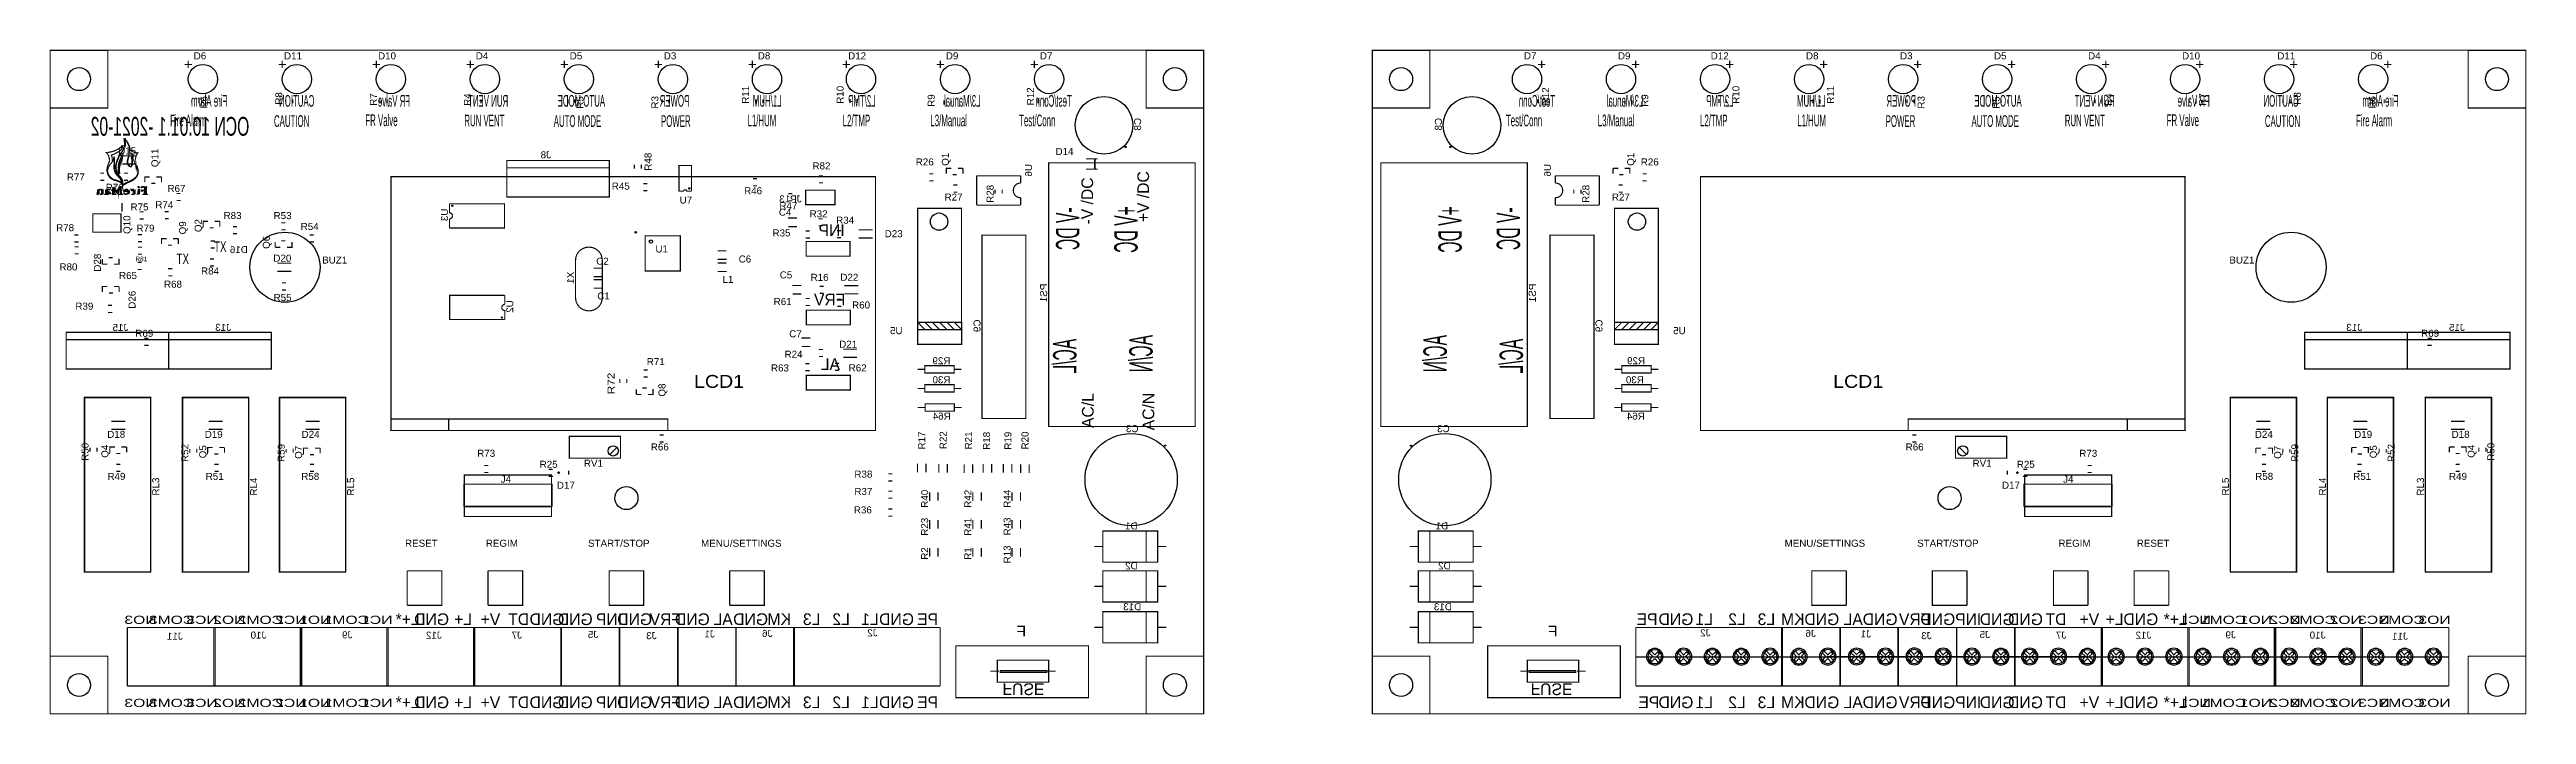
# Model space of a CAD drawing. Header units: centimetres. Extents: x -11 to 419, y -6 to 110.
import ezdxf

# ---------------------------------------------------------------- set-up
doc = ezdxf.new("R2010")
doc.units = ezdxf.units.CM
doc.header["$MEASUREMENT"] = 0
doc.layers.add('layer 1', color=7, linetype='Continuous')

msp = doc.modelspace()

# ---------------------------------------------------------------- texts
for s, height, width, p in [('D6', 1.219, 1.041667, (14.43, 107.91)), ('D11', 1.219, 1.041667, (30.09, 107.91)), ('D10', 1.219, 1.041667, (46.39, 107.91)), ('D4', 1.219, 1.041667, (63.33, 107.91)), ('D5', 1.219, 1.041667, (79.63, 107.91)), ('D3', 1.219, 1.041667, (95.93, 107.91)), ('D8', 1.219, 1.041667, (112.23, 107.91)), ('D12', 1.219, 1.041667, (127.89, 107.91)), ('D9', 1.219, 1.041667, (144.83, 107.91)), ('D7', 1.219, 1.041667, (161.13, 107.91)), ('D7', 1.219, 1.041667, (245.05, 107.91)), ('D9', 1.219, 1.041667, (261.35, 107.91)), ('D12', 1.219, 1.041667, (277.44, 107.91)), ('D8', 1.219, 1.041667, (293.95, 107.91)), ('D3', 1.219, 1.041667, (310.25, 107.91)), ('D5', 1.219, 1.041667, (326.55, 107.91)), ('D4', 1.219, 1.041667, (342.85, 107.91)), ('D10', 1.219, 1.041667, (359.15, 107.91)), ('D11', 1.219, 1.041667, (375.66, 107.91)), ('D6', 1.219, 1.041667, (391.75, 107.91)), ('Fire Alarm', 2.032, 0.5, (10.35, 96.3)), ('CAUTION', 2.032, 0.5, (28.35, 96.2)), ('FR Valve', 2.032, 0.5, (44.19, 96.34)), ('RUN VENT', 2.032, 0.5, (61.35, 96.3)), ('AUTO MODE', 2.032, 0.5, (76.85, 96.2)), ('POWER', 2.032, 0.5, (95.45, 96.2)), ('L1/HUM', 2.032, 0.5, (110.45, 96.3)), ('L2/TMP', 2.032, 0.5, (126.95, 96.3)), ('L3/Manual', 2.032, 0.5, (142.15, 96.3)), ('Test/Conn', 2.032, 0.5, (157.55, 96.3)), ('Test/Conn', 2.032, 0.5, (241.94, 96.3)), ('L3/Manual', 2.032, 0.5, (257.85, 96.3)), ('L2/TMP', 2.032, 0.5, (275.59, 96.3)), ('L1/HUM', 2.032, 0.5, (292.43, 96.3)), ('POWER', 2.032, 0.5, (307.77, 96.2)), ('AUTO MODE', 2.032, 0.5, (322.64, 96.2)), ('RUN VENT', 2.032, 0.5, (338.82, 96.3)), ('FR Valve', 2.032, 0.5, (356.49, 96.34)), ('CAUTION', 2.032, 0.5, (373.51, 96.2)), ('Fire Alarm', 2.032, 0.5, (389.31, 96.3)), ('D15', 1.219, 1.041667, (1.34, 91.44)), ('R26', 1.219, 1.041667, (139.61, 89.52)), ('D14', 1.219, 1.041667, (163.84, 91.34)), ('R26', 1.219, 1.041667, (265.3, 89.52)), ('R77', 1.219, 1.041667, (-7.56, 86.92)), ('R76', 1.219, 1.041667, (-0.82, 85.12)), ('R67', 1.219, 1.041667, (9.88, 84.92)), ('R45', 1.219, 1.041667, (86.91, 85.32)), ('R82', 1.219, 1.041667, (121.71, 88.83)), ('R75', 1.219, 1.041667, (3.48, 81.72)), ('R74', 1.219, 1.041667, (7.78, 82.11)), ('U7', 1.219, 1.041667, (98.68, 82.92)), ('R46', 1.219, 1.041667, (109.85, 84.53)), ('C4', 1.219, 1.041667, (115.88, 80.81)), ('R47', 1.219, 1.041667, (115.98, 81.93)), ('R32', 1.219, 1.041667, (121.21, 80.52)), ('R27', 1.219, 1.041667, (144.61, 83.43)), ('R27', 1.219, 1.041667, (260.3, 83.43)), ('R78', 1.219, 1.041667, (-9.42, 78.12)), ('R79', 1.219, 1.041667, (4.51, 78.03)), ('R83', 1.219, 1.041667, (19.61, 80.23)), ('R53', 1.219, 1.041667, (28.28, 80.22)), ('R54', 1.219, 1.041667, (32.98, 78.32)), ('R35', 1.219, 1.041667, (114.78, 77.22)), ('R34', 1.219, 1.041667, (125.81, 79.43)), ('D23', 1.219, 1.041667, (134.23, 77.08)), ('R81', 0.813, 0.9375, (4.34, 72.92)), ('TX', 1.829, 0.694444, (11.45, 72.43)), ('TX', 1.829, 0.694444, (17.95, 74.53)), ('D20', 1.219, 1.041667, (28.24, 72.84)), ('BUZ1', 1.219, 1.041667, (36.71, 72.52)), ('C2', 1.219, 1.041667, (84.21, 72.32)), ('U1', 1.219, 1.041667, (94.48, 74.44)), ('C6', 1.219, 1.041667, (108.91, 72.7)), ('BUZ1', 1.219, 1.041667, (367.35, 72.52)), ('R80', 1.219, 1.041667, (-8.84, 71.33)), ('R65', 1.219, 1.041667, (1.48, 69.83)), ('R68', 1.219, 1.041667, (9.28, 68.33)), ('R84', 1.219, 1.041667, (15.71, 70.63)), ('L1', 1.219, 1.041667, (106.1, 69.17)), ('C5', 1.219, 1.041667, (116.03, 69.94)), ('R16', 1.219, 1.041667, (121.38, 69.52)), ('D22', 1.219, 1.041667, (126.54, 69.54)), ('R39', 1.219, 1.041667, (-6.08, 64.52)), ('R55', 1.219, 1.041667, (28.28, 66.02)), ('C1', 1.219, 1.041667, (84.4, 66.29)), ('R61', 1.219, 1.041667, (114.98, 65.32)), ('R60', 1.219, 1.041667, (128.58, 64.73)), ('R69', 1.219, 1.041667, (4.31, 59.82)), ('C7', 1.219, 1.041667, (117.68, 59.74)), ('R69', 1.219, 1.041667, (400.6, 59.82)), ('R71', 1.219, 1.041667, (92.98, 54.91)), ('R24', 1.219, 1.041667, (116.87, 56.19)), ('D21', 1.219, 1.041667, (126.34, 57.94)), ('LCD1', 2.235, 1.136364, (101.17, 50.98)), ('R63', 1.219, 1.041667, (114.51, 53.82)), ('R62', 1.219, 1.041667, (127.98, 53.83)), ('LCD1', 2.235, 1.136364, (298.66, 50.98)), ('D18', 1.219, 1.041667, (-0.56, 42.31)), ('D19', 1.219, 1.041667, (16.34, 42.31)), ('D24', 1.219, 1.041667, (33.14, 42.31)), ('D24', 1.219, 1.041667, (371.77, 42.31)), ('D19', 1.219, 1.041667, (388.99, 42.31)), ('D18', 1.219, 1.041667, (405.89, 42.31)), ('R73', 1.219, 1.041667, (63.58, 39.03)), ('R66', 1.219, 1.041667, (93.68, 40.13)), ('R66', 1.219, 1.041667, (311.23, 40.13)), ('R73', 1.219, 1.041667, (341.33, 39.03)), ('R49', 1.219, 1.041667, (-0.52, 35.03)), ('R51', 1.219, 1.041667, (16.51, 35.03)), ('R58', 1.219, 1.041667, (33.08, 35.03)), ('J4', 1.219, 1.041667, (67.65, 34.54)), ('R25', 1.219, 1.041667, (74.41, 37.12)), ('D17', 1.219, 1.041667, (77.4, 33.49)), ('RV1', 1.219, 1.041667, (82.08, 37.3)), ('R38', 1.219, 1.041667, (128.98, 35.42)), ('RV1', 1.219, 1.041667, (322.83, 37.3)), ('D17', 1.219, 1.041667, (327.93, 33.49)), ('R25', 1.219, 1.041667, (330.5, 37.12)), ('J4', 1.219, 1.041667, (338.53, 34.54)), ('R58', 1.219, 1.041667, (371.83, 35.03)), ('R51', 1.219, 1.041667, (388.82, 35.03)), ('R49', 1.219, 1.041667, (405.43, 35.03)), ('R36', 1.219, 1.041667, (128.88, 29.22)), ('R37', 1.219, 1.041667, (128.98, 32.42)), ('RESET', 1.219, 1.041667, (51.07, 23.44)), ('REGIM', 1.219, 1.041667, (65.07, 23.44)), ('START/STOP', 1.219, 1.041667, (82.8, 23.44)), ('MENU/SETTINGS', 1.2192, 1.041667, (102.39, 23.44)), ('MENU/SETTINGS', 1.2192, 1.041667, (290.24, 23.44)), ('START/STOP', 1.219, 1.041667, (313.22, 23.44)), ('REGIM', 1.219, 1.041667, (337.72, 23.44)), ('RESET', 1.219, 1.041667, (351.3, 23.44))]:
    msp.add_text(s, height=height, dxfattribs=dict(width=width)).set_placement(p)
for s, width, p in [('R11', 1.041667, (110.7, 100.21)), ('R10', 1.041667, (127.1, 100.21)), ('R10', 1.041667, (282.41, 100.21)), ('R11', 1.041667, (298.81, 100.21)), ('R6', 1.041667, (16.8, 99.38)), ('R8', 1.041667, (29.8, 100.05)), ('R7', 1.041667, (46.2, 99.85)), ('R4', 1.041667, (62.5, 99.85)), ('R5', 1.041667, (82, 99.35)), ('R3', 1.041667, (95, 99.38)), ('R9', 1.041667, (142.9, 99.68)), ('R12', 1.041667, (160.1, 99.94)), ('R12', 1.041667, (249.41, 99.94)), ('R9', 1.041667, (266.61, 99.68)), ('R3', 1.041667, (314.51, 99.38)), ('R5', 1.041667, (327.51, 99.35)), ('R4', 1.041667, (347.01, 99.85)), ('R7', 1.041667, (363.31, 99.85)), ('R8', 1.041667, (379.71, 100.05)), ('R6', 1.041667, (392.71, 99.38)), ('Q11', 1.041667, (8.31, 89.23)), ('R48', 1.041667, (93.8, 88.61)), ('Q1', 1.041667, (145.35, 89.46)), ('Q1', 1.041667, (264.17, 89.46)), ('R28', 1.041667, (153.11, 83.04)), ('R28', 1.041667, (256.4, 83.04)), ('Q10', 1.041667, (3.46, 77.65)), ('Q9', 1.041667, (13.11, 77.57)), ('Q2', 1.041667, (15.81, 77.97)), ('D28', 1.041667, (-1.66, 71.11)), ('Q6', 1.041667, (27.63, 75.06)), ('D26', 1.041667, (4.35, 64.69)), ('R72', 1.25, (87.39, 49.87)), ('Q8', 1.041667, (96.23, 49.46)), ('R17', 1.041667, (141.26, 40.29)), ('R22', 1.041667, (144.96, 40.35)), ('R21', 1.041667, (149.36, 40.3)), ('R18', 1.041667, (152.5, 40.24)), ('R19', 1.041667, (156.2, 40.26)), ('R20', 1.041667, (159.16, 40.3)), ('R50', 1.041667, (-3.79, 38.34)), ('Q4', 1.041667, (-0.35, 38.86)), ('R52', 1.041667, (13.51, 38.14)), ('Q5', 1.041667, (16.61, 38.77)), ('R59', 1.041667, (30.21, 38.14)), ('Q7', 1.041667, (33.21, 38.67)), ('Q7', 1.041667, (376.31, 38.67)), ('R59', 1.041667, (379.3, 38.14)), ('Q5', 1.041667, (392.91, 38.77)), ('R52', 1.041667, (396, 38.14)), ('Q4', 1.041667, (409.87, 38.86)), ('R50', 1.041667, (413.3, 38.34)), ('RL3', 1.041667, (8.45, 32.31)), ('RL4', 1.041667, (25.43, 32.31)), ('RL5', 1.041667, (42.25, 32.31)), ('RL5', 1.041667, (367.27, 32.31)), ('RL4', 1.041667, (384.09, 32.31)), ('RL3', 1.041667, (401.07, 32.31)), ('R40', 1.041667, (141.76, 30.2)), ('R42', 1.041667, (149.26, 30.2)), ('R44', 1.041667, (156.06, 30.2)), ('R23', 1.041667, (141.76, 25.35)), ('R41', 1.041667, (149.26, 25.35)), ('R43', 1.041667, (156.06, 25.4)), ('R2', 1.041667, (141.76, 21.19)), ('R1', 1.041667, (149.26, 21.19)), ('R13', 1.041667, (156.06, 20.55))]:
    msp.add_text(s, height=1.219, rotation=90, dxfattribs=dict(width=width)).set_placement(p)
at = {"text_generation_flag": 2}
for s, height, width, p in [('Fire Alarm', 2.032, 0.5, (20.25, 99.7)), ('CAUTION', 2.032, 0.5, (35.35, 99.7)), ('FR Valve', 2.032, 0.5, (51.95, 99.7)), ('RUN VENT', 2.032, 0.5, (68.95, 99.7)), ('AUTO MODE', 2.032, 0.5, (85.75, 99.7)), ('POWER', 2.032, 0.5, (100.35, 99.7)), ('L1/HUM', 2.032, 0.5, (116.35, 99.7)), ('L2/TMP', 2.032, 0.5, (132.65, 99.7)), ('L3/Manual', 2.032, 0.5, (150.85, 99.7)), ('Test/Conn', 2.032, 0.5, (166.65, 99.7)), ('Test/Conn', 2.032, 0.5, (250.45, 99.7)), ('L3/Manual', 2.032, 0.5, (265.74, 99.7)), ('L2/TMP', 2.032, 0.5, (281.4, 99.7)), ('L1/HUM', 2.032, 0.5, (297.37, 99.7)), ('POWER', 2.032, 0.5, (313.03, 99.7)), ('AUTO MODE', 2.032, 0.5, (331.35, 99.7)), ('RUN VENT', 2.032, 0.5, (347.48, 99.7)), ('FR Valve', 2.032, 0.5, (363.97, 99.7)), ('CAUTION', 2.032, 0.5, (379.38, 99.7)), ('Fire Alarm', 2.032, 0.5, (396.68, 99.7)), ('OCN 10.01.1 -2021-02', 3.2512, 0.625, (24.07, 94.67)), ('J8', 1.219, 1.041667, (76.37, 90.75)), ('JP13', 1.219, 1.041667, (119.82, 83.11)), ('D16', 1.219, 1.041667, (23.82, 74.33)), ('J15', 1.219, 1.041667, (3.1, 60.85)), ('J13', 1.219, 1.041667, (20.9, 60.85)), ('U5', 1.219, 1.041667, (137.32, 60.28)), ('U5', 1.219, 1.041667, (273.09, 60.28)), ('J13', 1.219, 1.041667, (390.36, 60.85)), ('J15', 1.219, 1.041667, (408.16, 60.85)), ('R29', 1.219, 1.041667, (145.63, 55.07)), ('R29', 1.219, 1.041667, (266.05, 55.07)), ('R30', 1.219, 1.041667, (145.63, 51.77)), ('R30', 1.219, 1.041667, (265.84, 51.77)), ('R64', 1.219, 1.041667, (145.67, 45.47)), ('C3', 1.219, 1.041667, (178.23, 43.3)), ('C3', 1.219, 1.041667, (232.18, 43.3)), ('R64', 1.219, 1.041667, (266.01, 45.47)), ('D1', 1.219, 1.041667, (178.07, 26.44)), ('D1', 1.219, 1.041667, (231.92, 26.44)), ('D2', 1.219, 1.041667, (178.07, 19.54)), ('D2', 1.219, 1.041667, (232.34, 19.54)), ('D13', 1.219, 1.041667, (178.7, 12.44)), ('D13', 1.219, 1.041667, (232.56, 12.44)), ('NO3', 1.422, 1.428571, (8, 10.07)), ('COM3', 1.422, 1.428571, (14.51, 10.07)), ('NC3', 1.422, 1.428571, (18.6, 10.07)), ('NO2', 1.422, 1.428571, (23.4, 10.07)), ('COM2', 1.422, 1.428571, (29.91, 10.07)), ('J10', 1.219, 1.041667, (27.03, 7.53)), ('NC2', 1.422, 1.428571, (34, 10.07)), ('NO1', 1.422, 1.428571, (38.3, 10.07)), ('COM1', 1.422, 1.428571, (44.81, 10.07)), ('J9', 1.219, 1.041667, (41.94, 7.57)), ('NC1', 1.422, 1.428571, (48.9, 10.07)), ('J12', 1.219, 1.041667, (57.43, 7.52)), ('J7', 1.219, 1.041667, (71.34, 7.53)), ('J5', 1.219, 1.041667, (84.56, 7.62)), ('J3', 1.219, 1.041667, (94.68, 7.43)), ('J1', 1.219, 1.041667, (104.76, 7.72)), ('J6', 1.219, 1.041667, (114.76, 7.82)), ('J2', 1.219, 1.041667, (133.01, 7.92)), ('F', 1.83, 1.111111, (158.76, 7.91)), ('F', 1.83, 1.111111, (250.89, 7.91)), ('J2', 1.219, 1.041667, (277.4, 7.92)), ('J6', 1.219, 1.041667, (295.65, 7.82)), ('J1', 1.219, 1.041667, (305.23, 7.72)), ('J3', 1.219, 1.041667, (315.73, 7.43)), ('J5', 1.219, 1.041667, (325.85, 7.62)), ('J7', 1.219, 1.041667, (339.07, 7.53)), ('J12', 1.219, 1.041667, (353.83, 7.52)), ('NC1', 1.422, 1.428571, (364.14, 10.07)), ('COM1', 1.422, 1.428571, (370.26, 10.07)), ('J9', 1.219, 1.041667, (368.47, 7.57)), ('NO1', 1.422, 1.428571, (374.74, 10.07)), ('NC2', 1.422, 1.428571, (379.72, 10.07)), ('COM2', 1.422, 1.428571, (385.83, 10.07)), ('J10', 1.219, 1.041667, (384.01, 7.53)), ('NO2', 1.422, 1.428571, (390.32, 10.07)), ('NC3', 1.422, 1.428571, (395.12, 10.07)), ('COM3', 1.422, 1.428571, (401.23, 10.07)), ('NO3', 1.422, 1.428571, (405.72, 10.07)), ('J11', 1.219, 1.041667, (12.53, 7.33)), ('J11', 1.219, 1.041667, (398.3, 7.33)), ('NO3', 1.422, 1.428571, (8, -4.33)), ('COM3', 1.422, 1.428571, (14.51, -4.33)), ('NC3', 1.422, 1.428571, (18.6, -4.33)), ('NO2', 1.422, 1.428571, (23.4, -4.33)), ('COM2', 1.422, 1.428571, (29.91, -4.33)), ('NC2', 1.422, 1.428571, (34, -4.33)), ('NO1', 1.422, 1.428571, (38.3, -4.33)), ('COM1', 1.422, 1.428571, (44.81, -4.33)), ('NC1', 1.422, 1.428571, (48.9, -4.33)), ('NC1', 1.422, 1.428571, (364.14, -4.33)), ('COM1', 1.422, 1.428571, (370.26, -4.33)), ('NO1', 1.422, 1.428571, (374.74, -4.33)), ('NC2', 1.422, 1.428571, (379.72, -4.33)), ('COM2', 1.422, 1.428571, (385.83, -4.33)), ('NO2', 1.422, 1.428571, (390.32, -4.33)), ('NC3', 1.422, 1.428571, (395.12, -4.33)), ('COM3', 1.422, 1.428571, (401.23, -4.33)), ('NO3', 1.422, 1.428571, (405.72, -4.33))]:
    msp.add_text(s, height=height, dxfattribs=dict(at, width=width)).set_placement(p)
for s, height, width, p in [('C8', 1.219, 1.041667, (178.68, 97.75)), ('C8', 1.219, 1.041667, (230.83, 97.75)), ('U6', 1.219, 1.041667, (159.77, 89.76)), ('U6', 1.219, 1.041667, (249.74, 89.76)), ('U3', 1.219, 1.041667, (58.52, 82.05)), ('-V DC', 4.064, 0.5, (167.98, 82.26)), ('+V DC', 4.064, 0.5, (178.08, 82.46)), ('+V DC', 4.064, 0.5, (234.28, 82.46)), ('-V DC', 4.064, 0.5, (244.38, 82.26)), ('X1', 1.219, 1.041667, (80.37, 71.11)), ('PS1', 1.219, 1.041667, (162.39, 69.04)), ('PS1', 1.219, 1.041667, (247.12, 69.04)), ('U2', 1.219, 1.041667, (69.83, 66.17)), ('C9', 1.219, 1.041667, (150.84, 62.82)), ('AC/N', 4.064, 0.5, (180.68, 60.15)), ('AC/N', 4.064, 0.5, (231.68, 60.15)), ('C9', 1.219, 1.041667, (258.67, 62.82)), ('AC/L', 4.064, 0.5, (167.48, 59.49)), ('AC/L', 4.064, 0.5, (244.88, 59.49))]:
    msp.add_text(s, height=height, rotation=90, dxfattribs=dict(at, width=width)).set_placement(p)
for s, p in [('-V /DC', (170.36, 79.29)), ('+V /DC', (180.06, 79.69)), ('AC/L', (170.46, 44.02)), ('AC/N', (180.96, 43.62))]:
    msp.add_text(s, height=2.032, rotation=90).set_placement(p)
for s, p in [('INP', (127.3, 77.27)), ('FRV', (127.4, 65.27)), ('AL', (126.48, 54.07)), ('L+*', (53.6, 9.87)), ('GND', (58.7, 9.87)), ('L+', (62.68, 9.87)), ('V+', (67.58, 9.87)), ('DT', (72.58, 9.87)), ('GND', (78.7, 9.87)), ('GND', (83.6, 9.87)), ('INP', (88.7, 9.87)), ('GND', (93.9, 9.87)), ('FRV', (98.9, 9.87)), ('GND', (103.9, 9.87)), ('AL', (107.88, 9.87)), ('GND', (114, 9.87)), ('KM', (117.98, 9.87)), ('L3', (123.08, 9.87)), ('L2', (128.18, 9.87)), ('L1', (133.18, 9.87)), ('GND', (139.3, 9.87)), ('PE', (143.48, 9.87)), ('PE', (268.2, 9.87)), ('GND', (274.42, 9.87)), ('L1', (277.82, 9.87)), ('L2', (283.5, 9.87)), ('L3', (288.6, 9.87)), ('KM', (293.7, 9.87)), ('GND', (299.72, 9.87)), ('AL', (303.8, 9.87)), ('GND', (309.82, 9.87)), ('FRV', (315.5, 9.87)), ('GND', (319.82, 9.87)), ('INP', (324.34, 9.87)), ('GND', (330.12, 9.87)), ('GND', (335.02, 9.87)), ('DT', (339.1, 9.87)), ('V+', (344.78, 9.87)), ('L+', (349, 9.87)), ('GND', (355.02, 9.87)), ('L+*', (360.12, 9.87)), ('L+*', (53.6, -4.53)), ('GND', (58.7, -4.53)), ('L+', (62.68, -4.53)), ('V+', (67.58, -4.53)), ('DT', (72.58, -4.53)), ('GND', (78.7, -4.53)), ('GND', (83.6, -4.53)), ('INP', (88.7, -4.53)), ('GND', (93.9, -4.53)), ('FRV', (98.9, -4.53)), ('GND', (103.9, -4.53)), ('AL', (107.88, -4.53)), ('GND', (114, -4.53)), ('KM', (117.98, -4.53)), ('L3', (123.08, -4.53)), ('L2', (128.18, -4.53)), ('L1', (133.18, -4.53)), ('GND', (139.3, -4.53)), ('PE', (143.48, -4.53)), ('PE', (268.51, -4.53)), ('GND', (274.42, -4.53)), ('L1', (277.82, -4.53)), ('L2', (283.5, -4.53)), ('L3', (288.6, -4.53)), ('KM', (293.7, -4.53)), ('GND', (299.72, -4.53)), ('AL', (303.8, -4.53)), ('GND', (309.82, -4.53)), ('FRV', (315.5, -4.53)), ('GND', (319.82, -4.53)), ('INP', (324.34, -4.53)), ('GND', (330.12, -4.53)), ('GND', (335.02, -4.53)), ('DT', (339.1, -4.53)), ('V+', (344.78, -4.53)), ('L+', (349, -4.53)), ('GND', (355.02, -4.53)), ('L+*', (360.12, -4.53))]:
    msp.add_text(s, height=2.032, dxfattribs=at).set_placement(p)
for p in [(154.65, -0.23), (246.2, -0.23)]:
    msp.add_text('FUSE', height=2.032, rotation=180, dxfattribs=at).set_placement(p)

# ---------------------------------------------------------------- linework, layer by layer
for points, const_width in [([(-10.46, -5.5), (189.54, -5.5), (189.54, 109.5), (-10.46, 109.5), (-10.46, -5.5)], 0.203), ([(-10.45, 99.48), (-0.45, 99.48), (-0.45, 109.48), (-10.45, 109.48), (-10.45, 99.48)], 0.203), ([(13.48, 107.66), (13.48, 106.39)], 0.203), ([(29.78, 107.66), (29.78, 106.39)], 0.203), ([(46.08, 107.66), (46.08, 106.39)], 0.203), ([(62.38, 107.66), (62.38, 106.39)], 0.203), ([(78.68, 107.66), (78.68, 106.39)], 0.203), ([(94.98, 107.66), (94.98, 106.39)], 0.203), ([(111.28, 107.66), (111.28, 106.39)], 0.203), ([(127.58, 107.66), (127.58, 106.39)], 0.203), ([(143.88, 107.66), (143.88, 106.39)], 0.203), ([(160.18, 107.66), (160.18, 106.39)], 0.203), ([(179.55, 99.48), (189.55, 99.48), (189.55, 109.48), (179.55, 109.48), (179.55, 99.48)], 0.203), ([(418.76, -5.5), (218.76, -5.5), (218.76, 109.5), (418.76, 109.5), (418.76, -5.5)], 0.203), ([(228.75, 99.48), (218.75, 99.48), (218.75, 109.48), (228.75, 109.48), (228.75, 99.48)], 0.203), ([(248.12, 107.66), (248.12, 106.39)], 0.203), ([(264.42, 107.66), (264.42, 106.39)], 0.203), ([(280.72, 107.66), (280.72, 106.39)], 0.203), ([(297.02, 107.66), (297.02, 106.39)], 0.203), ([(313.32, 107.66), (313.32, 106.39)], 0.203), ([(329.62, 107.66), (329.62, 106.39)], 0.203), ([(345.92, 107.66), (345.92, 106.39)], 0.203), ([(362.22, 107.66), (362.22, 106.39)], 0.203), ([(378.52, 107.66), (378.52, 106.39)], 0.203), ([(394.82, 107.66), (394.82, 106.39)], 0.203), ([(418.75, 99.48), (408.75, 99.48), (408.75, 109.48), (418.75, 109.48), (418.75, 99.48)], 0.203), ([(12.84, 107.02), (14.11, 107.02)], 0.203), ([(29.14, 107.02), (30.41, 107.02)], 0.203), ([(45.44, 107.02), (46.71, 107.02)], 0.203), ([(61.74, 107.02), (63.01, 107.02)], 0.203), ([(78.04, 107.02), (79.31, 107.02)], 0.203), ([(94.34, 107.02), (95.61, 107.02)], 0.203), ([(110.64, 107.02), (111.91, 107.02)], 0.203), ([(126.94, 107.02), (128.21, 107.02)], 0.203), ([(143.24, 107.02), (144.51, 107.02)], 0.203), ([(159.54, 107.02), (160.81, 107.02)], 0.203), ([(248.75, 107.02), (247.48, 107.02)], 0.203), ([(265.05, 107.02), (263.78, 107.02)], 0.203), ([(281.35, 107.02), (280.08, 107.02)], 0.203), ([(297.65, 107.02), (296.38, 107.02)], 0.203), ([(313.95, 107.02), (312.68, 107.02)], 0.203), ([(330.25, 107.02), (328.98, 107.02)], 0.203), ([(346.55, 107.02), (345.28, 107.02)], 0.203), ([(362.85, 107.02), (361.58, 107.02)], 0.203), ([(379.15, 107.02), (377.88, 107.02)], 0.203), ([(395.45, 107.02), (394.18, 107.02)], 0.203), ([(14.11, 100.98), (14.11, 100.27)], 0.203), ([(15.33, 100.98), (15.33, 100.29)], 0.203), ([(30.41, 100.95), (30.41, 100.24)], 0.203), ([(31.63, 100.95), (31.63, 100.26)], 0.203), ([(46.71, 100.95), (46.71, 100.24)], 0.203), ([(47.93, 100.95), (47.93, 100.26)], 0.203), ([(63.01, 100.95), (63.01, 100.24)], 0.203), ([(64.23, 100.95), (64.23, 100.26)], 0.203), ([(79.31, 100.95), (79.31, 100.24)], 0.203), ([(80.53, 100.95), (80.53, 100.26)], 0.203), ([(95.61, 100.98), (95.61, 100.27)], 0.203), ([(96.83, 100.98), (96.83, 100.29)], 0.203), ([(111.91, 100.95), (111.91, 100.24)], 0.203), ([(113.13, 100.95), (113.13, 100.26)], 0.203), ([(128.21, 101.05), (128.21, 100.34)], 0.203), ([(129.43, 101.05), (129.43, 100.36)], 0.203), ([(144.51, 100.78), (144.51, 100.07)], 0.203), ([(145.73, 100.78), (145.73, 100.09)], 0.203), ([(160.81, 100.98), (160.81, 100.27)], 0.203), ([(162.03, 100.98), (162.03, 100.29)], 0.203), ([(246.26, 100.98), (246.26, 100.29)], 0.203), ([(247.48, 100.98), (247.48, 100.27)], 0.203), ([(262.56, 100.78), (262.56, 100.09)], 0.203), ([(263.78, 100.78), (263.78, 100.07)], 0.203), ([(278.86, 101.05), (278.86, 100.36)], 0.203), ([(280.08, 101.05), (280.08, 100.34)], 0.203), ([(295.16, 100.95), (295.16, 100.26)], 0.203), ([(296.38, 100.95), (296.38, 100.24)], 0.203), ([(311.46, 100.98), (311.46, 100.29)], 0.203), ([(312.68, 100.98), (312.68, 100.27)], 0.203), ([(327.76, 100.95), (327.76, 100.26)], 0.203), ([(328.98, 100.95), (328.98, 100.24)], 0.203), ([(344.06, 100.95), (344.06, 100.26)], 0.203), ([(345.28, 100.95), (345.28, 100.24)], 0.203), ([(360.36, 100.95), (360.36, 100.26)], 0.203), ([(361.58, 100.95), (361.58, 100.24)], 0.203), ([(376.66, 100.95), (376.66, 100.26)], 0.203), ([(377.88, 100.95), (377.88, 100.24)], 0.203), ([(392.96, 100.98), (392.96, 100.29)], 0.203), ([(394.18, 100.98), (394.18, 100.27)], 0.203), ([(-0.58, 91.59), (-0.72, 91.74), (-0.52, 91.76)], 0.203), ([(-0.45, 91.43), (-0.58, 91.59)], 0.203), ([(-0.12, 91.82), (-0.52, 91.76)], 0.203), ([(-0.36, 91.26), (-0.45, 91.43)], 0.203), ([(-0.28, 91.06), (-0.36, 91.26)], 0.203), ([(-0.21, 90.15), (-0.3, 89.9)], 0.203), ([(-0.22, 90.83), (-0.28, 91.06)], 0.203), ([(-0.17, 90.55), (-0.22, 90.83)], 0.203), ([(-0.17, 90.35), (-0.21, 90.15)], 0.203), ([(-0.16, 90.44), (-0.17, 90.55)], 0.203), ([(-0.16, 90.44), (-0.17, 90.35)], 0.203), ([(-0.13, 89.58), (0.06, 89.88), (0.28, 90.1)], 0.203), ([(0.3, 91.92), (-0.12, 91.82)], 0.203), ([(0.26, 91.35), (0.15, 91.3), (0.22, 91.12)], 0.203), ([(0.25, 91.03), (0.22, 91.12)], 0.203), ([(0.28, 90.9), (0.25, 91.03)], 0.203), ([(0.8, 91.59), (0.65, 91.48), (0.26, 91.35)], 0.203), ([(0.3, 90.76), (0.28, 90.9)], 0.203), ([(0.37, 90.21), (0.28, 90.1)], 0.203), ([(0.68, 92.04), (0.3, 91.92)], 0.203), ([(0.31, 90.61), (0.3, 90.76)], 0.203), ([(0.31, 90.61), (0.34, 90.29), (0.43, 90.43)], 0.203), ([(0.46, 90.33), (0.37, 90.21)], 0.203), ([(0.48, 90.5), (0.43, 90.43)], 0.203), ([(0.54, 90.44), (0.46, 90.33)], 0.203), ([(0.51, 90.59), (0.48, 90.5)], 0.203), ([(0.54, 90.67), (0.51, 90.59)], 0.203), ([(0.58, 90.53), (0.54, 90.44)], 0.203), ([(0.56, 90.76), (0.54, 90.67)], 0.203), ([(0.56, 90.76), (0.57, 90.84)], 0.203), ([(0.57, 90.84), (0.58, 90.91)], 0.203), ([(0.65, 90.13), (0.66, 90.7), (0.58, 90.53)], 0.203), ([(0.58, 90.91), (0.59, 90.96)], 0.203), ([(0.59, 90.96), (0.6, 90.98), (0.61, 90.98)], 0.203), ([(0.61, 90.98), (0.61, 90.98)], 0.203), ([(0.63, 90.95), (0.61, 90.98)], 0.203), ([(0.65, 90.9), (0.63, 90.95)], 0.203), ([(0.65, 90.14), (0.64, 89.89)], 0.203), ([(0.67, 90.85), (0.65, 90.9)], 0.203), ([(0.7, 90.66), (0.67, 90.85)], 0.203), ([(1.02, 92.18), (0.68, 92.04)], 0.203), ([(0.71, 90.27), (0.7, 90.65)], 0.203), ([(0.71, 90.16), (0.71, 90.27)], 0.203), ([(0.71, 90.16), (0.71, 89.82)], 0.203), ([(1.24, 91.82), (1.08, 91.71), (0.8, 91.59)], 0.203), ([(0.94, 89.73), (1.08, 90.23)], 0.203), ([(1.3, 92.34), (1.02, 92.18)], 0.203), ([(1.04, 89.85), (1.2, 90.33)], 0.203), ([(1.08, 90.23), (1.16, 90.45)], 0.203), ([(1.16, 90.45), (1.26, 90.64)], 0.203), ([(1.2, 90.33), (1.37, 90.7)], 0.203), ([(1.59, 92.03), (1.45, 91.92), (1.24, 91.82)], 0.203), ([(1.25, 90.64), (1.33, 90.83), (1.39, 90.91)], 0.203), ([(1.61, 92.56), (1.48, 92.44), (1.3, 92.34)], 0.203), ([(1.37, 90.71), (1.53, 91.18), (1.61, 91.27), (1.68, 91.27)], 0.203), ([(1.4, 90.92), (1.55, 91.57), (1.58, 91.6), (1.61, 91.58), (1.66, 91.37)], 0.203), ([(1.41, 89.79), (1.52, 90.18)], 0.203), ([(1.47, 89.85), (1.6, 90.25)], 0.203), ([(1.52, 90.18), (1.62, 90.47), (1.72, 90.65)], 0.203), ([(1.82, 92.22), (1.59, 92.03)], 0.203), ([(1.6, 90.25), (1.71, 90.56), (1.82, 90.74)], 0.203), ([(1.88, 92.79), (1.77, 92.67), (1.61, 92.56)], 0.203), ([(1.61, 89.88), (1.66, 90.1), (1.69, 90.12)], 0.203), ([(1.9, 91.82), (1.76, 91.26), (1.7, 91.22), (1.64, 91.34)], 0.203), ([(1.68, 91.27), (1.86, 91.74), (1.94, 91.85), (2.03, 91.87)], 0.203), ([(1.69, 90.12), (1.74, 90.35), (1.76, 90.38), (1.77, 90.37)], 0.203), ([(1.7, 89.95), (1.74, 90.1)], 0.203), ([(1.72, 90.65), (1.78, 90.78)], 0.203), ([(1.74, 90.11), (1.78, 90.22)], 0.203), ([(1.78, 90.78), (1.81, 90.91), (1.84, 90.91)], 0.203), ([(1.77, 90.37), (1.85, 90.58)], 0.203), ([(1.95, 90.67), (1.83, 90.03), (1.81, 90), (1.8, 90.03), (1.79, 90.25)], 0.203), ([(1.92, 92.37), (1.82, 92.22)], 0.203), ([(1.82, 90.74), (1.87, 90.93), (1.88, 90.94), (1.9, 90.91)], 0.203), ([(1.84, 90.91), (1.87, 91.02), (1.9, 91.03)], 0.203), ([(1.99, 90.93), (1.86, 90.15), (1.85, 90.57)], 0.203), ([(2.04, 92.99), (1.88, 92.79)], 0.203), ([(2.11, 92.2), (2, 91.87), (1.95, 91.81), (1.91, 91.82)], 0.203), ([(1.9, 91.02), (1.95, 91.11)], 0.203), ([(1.9, 90.91), (1.94, 91.04), (1.98, 91.06)], 0.203), ([(2.03, 92.63), (1.92, 92.37)], 0.203), ([(1.99, 91.19), (1.94, 91.11)], 0.203), ([(2.13, 91.19), (1.98, 90.28), (1.96, 90.26), (1.95, 90.31), (1.95, 90.67)], 0.203), ([(1.98, 91.06), (2.02, 91.3), (2.05, 91.2)], 0.203), ([(2.04, 91.09), (1.99, 90.93)], 0.203), ([(2.05, 91.29), (2.02, 91.16), (1.99, 91.19)], 0.203), ([(2.12, 92.89), (2.03, 92.63)], 0.203), ([(2.03, 91.88), (2.16, 92.13), (2.3, 92.3)], 0.203), ([(2.04, 92.99), (2.07, 93.03)], 0.203), ([(2.04, 91.19), (2.06, 91.2)], 0.203), ([(2.07, 91.18), (2.04, 91.09)], 0.203), ([(2.11, 91.41), (2.07, 91.26), (2.05, 91.29)], 0.203), ([(2.07, 91.18), (2.06, 91.2)], 0.203), ([(2.05, 91.18), (4.45, 91.18)], 0.203), ([(2.07, 93.03), (2.09, 93.04)], 0.203), ([(2.07, 91.18), (2.07, 91.18)], 0.203), ([(2.09, 93.04), (2.09, 93.04)], 0.203), ([(2.1, 93.04), (2.09, 93.04)], 0.203), ([(2.11, 93.02), (2.1, 93.04)], 0.203), ([(2.13, 92.95), (2.11, 93.02)], 0.203), ([(2.26, 92.5), (2.18, 92.25), (2.11, 92.2)], 0.203), ([(2.16, 91.52), (2.13, 91.4), (2.11, 91.41)], 0.203), ([(2.13, 92.95), (2.12, 92.89)], 0.203), ([(2.16, 91.51), (2.2, 91.64), (2.24, 91.66)], 0.203), ([(2.24, 91.66), (2.28, 91.73)], 0.203), ([(2.34, 92.69), (2.26, 92.5)], 0.203), ([(2.28, 91.73), (2.3, 91.73)], 0.203), ([(2.35, 92.37), (2.3, 92.3)], 0.203), ([(2.3, 91.73), (2.3, 91.73)], 0.203), ([(2.31, 91.72), (2.3, 91.73)], 0.203), ([(2.31, 91.72), (2.31, 91.68)], 0.203), ([(2.41, 92.96), (2.34, 92.69)], 0.203), ([(2.39, 92.45), (2.35, 92.37)], 0.203), ([(2.36, 94.19), (2.36, 94.22)], 0.203), ([(2.36, 94.17), (2.36, 94.19)], 0.203), ([(2.36, 94.17), (2.36, 94.15)], 0.203), ([(2.36, 94.15), (2.36, 94.1)], 0.203), ([(2.36, 94.22), (2.37, 94.23)], 0.203), ([(2.42, 93.65), (2.36, 94.09)], 0.203), ([(2.39, 94.22), (2.37, 94.23)], 0.203), ([(2.44, 94.17), (2.39, 94.22)], 0.203), ([(2.43, 92.52), (2.39, 92.45)], 0.203), ([(2.44, 93.28), (2.41, 92.96)], 0.203), ([(2.44, 93.32), (2.42, 93.65)], 0.203), ([(2.45, 92.58), (2.43, 92.52)], 0.203), ([(2.5, 94.11), (2.44, 94.17)], 0.203), ([(2.44, 93.32), (2.44, 93.28)], 0.203), ([(2.45, 92.58), (2.46, 92.63)], 0.203), ([(2.47, 92.64), (2.49, 92.7)], 0.203), ([(2.61, 93.89), (2.57, 94.15), (2.54, 94.15), (2.49, 94.06)], 0.203), ([(2.5, 94.04), (2.5, 94.04)], 0.203), ([(2.49, 94.03), (2.5, 94.04)], 0.203), ([(2.49, 94.03), (2.49, 94.03)], 0.203), ([(2.49, 94.03), (2.49, 93.98)], 0.203), ([(2.49, 93.98), (2.5, 93.93)], 0.203), ([(2.49, 92.7), (2.52, 92.79)], 0.203), ([(2.57, 94.03), (2.5, 94.11)], 0.203), ([(2.51, 94.04), (2.5, 94.04)], 0.203), ([(2.5, 93.93), (2.52, 93.87)], 0.203), ([(2.52, 92.78), (2.54, 92.85)], 0.203), ([(2.53, 93.78), (2.52, 93.87)], 0.203), ([(2.55, 93.65), (2.53, 93.78)], 0.203), ([(2.57, 92.95), (2.54, 92.85)], 0.203), ([(2.57, 93.51), (2.55, 93.65)], 0.203), ([(2.58, 93.36), (2.57, 93.51)], 0.203), ([(2.72, 93.83), (2.57, 94.03)], 0.203), ([(2.58, 93.05), (2.57, 92.95)], 0.203), ([(2.58, 93.17), (2.58, 93.36)], 0.203), ([(2.59, 93.14), (2.58, 93.17)], 0.203), ([(2.59, 93.14), (2.58, 93.05)], 0.203), ([(2.73, 93.72), (2.67, 93.86), (2.61, 93.89)], 0.203), ([(2.9, 93.58), (2.82, 93.75), (2.73, 93.83)], 0.203), ([(2.86, 93.51), (2.8, 93.72), (2.77, 93.74), (2.73, 93.71)], 0.203), ([(3.12, 93.07), (2.99, 93.37), (2.86, 93.51)], 0.203), ([(3.07, 93.31), (2.99, 93.5), (2.9, 93.58)], 0.203), ([(2.9, 90.11), (2.91, 90.27)], 0.203), ([(2.9, 90.1), (2.9, 90.11)], 0.203), ([(2.9, 90.1), (2.9, 89.94)], 0.203), ([(2.91, 90.27), (2.94, 90.39)], 0.203), ([(2.95, 90.45), (2.94, 90.39)], 0.203), ([(2.98, 90.54), (2.96, 90.45)], 0.203), ([(3.01, 90.67), (2.98, 90.54)], 0.203), ([(2.98, 90.02), (3.01, 90.33)], 0.203), ([(3.01, 90.33), (3.09, 90.73)], 0.203), ([(3.04, 90.78), (3.01, 90.67)], 0.203), ([(3.04, 90.79), (3.08, 90.92)], 0.203), ([(3.19, 93.09), (3.07, 93.31)], 0.203), ([(3.08, 90.93), (3.12, 91.08)], 0.203), ([(3.09, 90.73), (3.18, 91.13), (3.25, 91.3)], 0.203), ([(3.24, 92.81), (3.12, 93.08)], 0.203), ([(3.12, 91.08), (3.17, 91.26)], 0.203), ([(3.17, 91.26), (3.21, 91.39)], 0.203), ([(3.26, 92.93), (3.19, 93.09)], 0.203), ([(3.27, 91.59), (3.21, 91.4)], 0.203), ([(3.3, 92.54), (3.24, 92.81)], 0.203), ([(3.25, 91.3), (3.29, 91.44)], 0.203), ([(3.32, 92.73), (3.26, 92.93)], 0.203), ([(3.45, 91.64), (3.48, 91.65), (3.4, 91.67)], 0.203), ([(3.3, 91.73), (3.27, 91.59)], 0.203), ([(3.31, 91.89), (3.3, 91.73)], 0.203), ([(3.29, 91.44), (3.34, 91.57)], 0.203), ([(3.31, 92.15), (3.3, 92.54)], 0.203), ([(3.31, 92.15), (3.31, 91.89)], 0.203), ([(3.37, 92.53), (3.32, 92.73)], 0.203), ([(3.34, 91.57), (3.37, 91.76), (3.38, 91.68)], 0.203), ([(3.38, 92.38), (3.37, 92.53)], 0.203), ([(3.37, 91.67), (3.38, 91.68)], 0.203), ([(3.38, 92.38), (3.41, 92.26), (3.48, 92.17)], 0.203), ([(3.39, 91.67), (3.38, 91.68)], 0.203), ([(3.38, 91.68), (3.38, 91.68)], 0.203), ([(3.52, 91.6), (3.45, 91.64)], 0.203), ([(3.48, 92.17), (3.8, 91.95)], 0.203), ([(3.6, 91.55), (3.61, 91.57), (3.52, 91.59)], 0.203), ([(3.59, 91.55), (3.59, 91.52), (3.67, 91.5)], 0.203), ([(3.58, 91.13), (3.6, 91.15)], 0.203), ([(3.58, 91.12), (3.61, 90.98)], 0.203), ([(3.58, 91.13), (3.58, 91.13)], 0.203), ([(3.6, 91.15), (3.6, 91.15)], 0.203), ([(3.65, 91.13), (3.6, 91.15)], 0.203), ([(3.68, 90.64), (3.61, 90.98)], 0.203), ([(3.67, 91.5), (3.66, 91.47), (3.76, 91.44)], 0.203), ([(3.76, 90.98), (3.71, 91.08), (3.65, 91.13)], 0.203), ([(3.72, 90.44), (3.68, 90.64)], 0.203), ([(3.7, 90.87), (3.72, 90.89)], 0.203), ([(3.7, 90.87), (3.7, 90.87)], 0.203), ([(3.75, 90.65), (3.7, 90.87)], 0.203), ([(3.72, 90.27), (3.72, 90.44)], 0.203), ([(3.72, 90.25), (3.72, 89.98)], 0.203), ([(3.73, 90.88), (3.72, 90.89)], 0.203), ([(3.72, 90.27), (3.72, 90.26)], 0.203), ([(3.76, 91.44), (3.75, 91.42), (3.85, 91.39)], 0.203), ([(3.88, 90.64), (3.73, 90.88)], 0.203), ([(3.78, 90.46), (3.75, 90.65)], 0.203), ([(3.76, 90.98), (3.88, 90.82), (3.92, 91.03)], 0.203), ([(3.79, 90.26), (3.78, 90.46)], 0.203), ([(3.79, 90.25), (3.79, 90.27)], 0.203), ([(3.79, 90.25), (3.79, 89.99)], 0.203), ([(3.8, 91.95), (4.21, 91.77)], 0.203), ([(3.84, 91.39), (3.9, 91.36)], 0.203), ([(4.11, 90.23), (4, 90.51), (3.88, 90.65)], 0.203), ([(3.94, 91.34), (3.9, 91.36)], 0.203), ([(3.92, 91.02), (3.94, 91.11)], 0.203), ([(3.97, 91.31), (3.94, 91.34)], 0.203), ([(3.94, 91.11), (3.96, 91.18)], 0.203), ([(3.96, 91.18), (3.97, 91.24)], 0.203), ([(3.98, 91.28), (3.97, 91.31)], 0.203), ([(3.97, 91.24), (3.98, 91.27)], 0.203), ([(3.99, 91.28), (3.98, 91.28)], 0.203), ([(3.99, 91.28), (3.98, 91.27)], 0.203), ([(4.34, 89.78), (4.22, 90.11), (4.11, 90.24)], 0.203), ([(4.21, 91.77), (4.6, 91.71)], 0.203), ([(4.33, 90.55), (4.35, 90.79)], 0.203), ([(4.33, 90.55), (4.34, 90.37)], 0.203), ([(4.35, 90.79), (4.44, 91.18)], 0.203), ([(4.34, 90.37), (4.42, 89.9)], 0.203), ([(4.35, 89.75), (4.39, 89.49), (4.39, 89.66)], 0.203), ([(4.44, 91.18), (4.62, 91.52)], 0.203), ([(4.6, 91.71), (4.76, 91.71), (4.62, 91.52)], 0.203), ([(68.71, 84.04), (86.49, 84.04), (86.49, 90.39), (68.71, 90.39), (68.71, 84.04)], 0.203), ([(169.15, 90.68), (171.15, 90.68)], 0.203), ([(170.63, 90.65), (170.63, 88.89)], 0.203), ([(170.73, 90.67), (170.73, 88.92)], 0.203), ([(-1.78, 88.17), (-1.1, 88.17)], 0.203), ([(-1.78, 86.95), (-1.07, 86.95)], 0.203), ([(-0.61, 88.66), (-0.6, 88.83)], 0.203), ([(-0.61, 88.63), (-0.61, 88.66)], 0.203), ([(-0.61, 88.63), (-0.6, 88.54)], 0.203), ([(-0.6, 88.54), (-0.59, 88.43)], 0.203), ([(-0.6, 88.83), (-0.57, 89.09)], 0.203), ([(-0.59, 88.43), (-0.56, 88.32)], 0.203), ([(-0.57, 89.09), (-0.52, 89.32)], 0.203), ([(-0.56, 88.32), (-0.49, 88.11)], 0.203), ([(-0.52, 89.32), (-0.44, 89.57)], 0.203), ([(-0.51, 88.62), (-0.5, 88.76)], 0.203), ([(-0.51, 88.62), (-0.49, 88.43)], 0.203), ([(-0.5, 88.76), (-0.38, 89.14)], 0.203), ([(-0.49, 88.11), (-0.41, 87.9)], 0.203), ([(-0.49, 88.43), (-0.4, 88.13), (-0.29, 87.88)], 0.203), ([(-0.44, 89.56), (-0.37, 89.8), (-0.31, 89.89)], 0.203), ([(-0.41, 87.9), (-0.33, 87.73)], 0.203), ([(-0.38, 89.14), (-0.26, 89.38), (-0.13, 89.58)], 0.203), ([(-0.33, 87.73), (-0.26, 87.62)], 0.203), ([(-0.29, 87.88), (-0.15, 87.65), (0.01, 87.46)], 0.203), ([(-0.26, 87.62), (-0.04, 87.37)], 0.203), ([(-0.04, 87.37), (0.19, 87.18)], 0.203), ([(0.01, 87.46), (0.19, 87.3), (0.4, 87.17)], 0.203), ([(0.19, 87.18), (0.46, 87.04)], 0.203), ([(0.4, 87.17), (0.62, 87.07), (0.88, 87)], 0.203), ([(0.46, 87.04), (0.77, 86.93)], 0.203), ([(0.62, 89.44), (0.61, 89.31)], 0.203), ([(0.6, 89.15), (0.61, 89.31)], 0.203), ([(0.6, 89.15), (0.63, 88.83)], 0.203), ([(0.63, 89.67), (0.61, 89.42)], 0.203), ([(0.62, 85.66), (0.65, 85.8)], 0.203), ([(0.64, 89.89), (0.63, 89.67)], 0.203), ([(0.63, 88.83), (0.77, 88.39)], 0.203), ([(0.65, 85.8), (0.68, 85.83)], 0.203), ([(0.67, 89.18), (0.68, 89.39)], 0.203), ([(0.67, 89.1), (0.67, 89.18)], 0.203), ([(0.67, 89.1), (0.67, 89.03)], 0.203), ([(0.67, 89.03), (0.68, 88.9)], 0.203), ([(0.71, 89.82), (0.68, 89.39)], 0.203), ([(0.68, 88.9), (0.71, 88.75)], 0.203), ([(0.7, 85.82), (0.68, 85.83)], 0.203), ([(0.73, 85.8), (0.7, 85.82)], 0.203), ([(0.71, 88.75), (0.8, 88.47)], 0.203), ([(0.75, 85.78), (0.73, 85.8)], 0.203), ([(0.77, 88.39), (0.89, 88.14), (1.04, 87.94)], 0.203), ([(1.21, 86.81), (1.11, 86.86), (0.77, 86.93)], 0.203), ([(0.78, 85.71), (0.82, 85.48), (0.83, 85.61)], 0.203), ([(0.8, 88.47), (0.94, 88.19)], 0.203), ([(0.83, 85.6), (0.87, 85.36), (0.89, 85.47), (0.94, 85.17), (0.96, 85.33)], 0.203), ([(0.88, 89.3), (0.94, 89.73)], 0.203), ([(0.88, 89.22), (0.88, 89.3)], 0.203), ([(0.88, 89.22), (0.9, 88.91)], 0.203), ([(1.1, 86.94), (0.88, 87)], 0.203), ([(0.9, 88.91), (1.01, 88.53)], 0.203), ([(0.94, 88.19), (1.14, 87.92)], 0.203), ([(0.96, 89.23), (0.97, 89.41)], 0.203), ([(0.96, 89.23), (0.97, 89)], 0.203), ([(0.97, 89.41), (1.04, 89.85)], 0.203), ([(0.97, 89), (1.06, 88.62)], 0.203), ([(1.01, 88.53), (1.13, 88.27)], 0.203), ([(1.04, 87.94), (1.23, 87.69), (1.46, 87.48)], 0.203), ([(1.06, 88.62), (1.18, 88.29)], 0.203), ([(1.37, 86.83), (1.1, 86.94)], 0.203), ([(1.13, 88.27), (1.25, 88.04)], 0.203), ([(1.14, 87.92), (1.26, 87.76), (1.4, 87.63)], 0.203), ([(1.18, 88.29), (1.3, 88.06)], 0.203), ([(1.46, 86.71), (1.2, 86.81)], 0.203), ([(1.25, 88.04), (1.38, 87.83)], 0.203), ([(1.3, 88.06), (1.45, 87.85)], 0.203), ([(1.33, 88.9), (1.35, 89.39)], 0.203), ([(1.33, 88.9), (1.34, 88.62)], 0.203), ([(1.34, 88.62), (1.35, 88.49)], 0.203), ([(1.35, 89.39), (1.41, 89.79)], 0.203), ([(1.35, 88.49), (1.38, 88.38)], 0.203), ([(1.62, 86.72), (1.37, 86.83)], 0.203), ([(1.38, 88.99), (1.4, 89.45)], 0.203), ([(1.38, 88.99), (1.38, 88.98)], 0.203), ([(1.38, 88.98), (1.4, 88.76)], 0.203), ([(1.38, 88.38), (1.44, 88.24)], 0.203), ([(1.38, 87.83), (1.56, 87.61)], 0.203), ([(1.4, 88.76), (1.43, 88.53)], 0.203), ([(1.49, 85.52), (1.4, 84.9), (1.39, 85.31)], 0.203), ([(1.4, 89.45), (1.47, 89.85)], 0.203), ([(1.67, 87.35), (1.55, 87.51), (1.4, 87.64)], 0.203), ([(1.43, 88.53), (1.48, 88.32)], 0.203), ([(1.44, 88.24), (1.5, 88.12)], 0.203), ([(1.45, 87.84), (1.56, 87.68), (1.7, 87.57)], 0.203), ([(1.45, 85.25), (1.73, 85.83), (1.89, 85.83)], 0.203), ([(1.47, 89.26), (1.49, 89.42)], 0.203), ([(1.46, 89.13), (1.47, 89.26)], 0.203), ([(1.46, 89.13), (1.46, 89.1)], 0.203), ([(1.46, 89.1), (1.47, 88.85)], 0.203), ([(1.64, 87.27), (1.46, 87.48)], 0.203), ([(1.65, 86.61), (1.46, 86.71)], 0.203), ([(1.47, 88.85), (1.48, 88.69)], 0.203), ([(1.48, 88.69), (1.49, 88.54)], 0.203), ([(1.48, 88.32), (1.53, 88.25)], 0.203), ([(1.56, 85.67), (1.5, 85.31), (1.48, 85.5)], 0.203), ([(1.48, 85.72), (1.54, 85.81)], 0.203), ([(1.49, 89.42), (1.56, 89.68)], 0.203), ([(1.49, 88.54), (1.51, 88.41)], 0.203), ([(1.5, 88.12), (1.54, 88.07)], 0.203), ([(1.51, 88.41), (1.52, 88.35)], 0.203), ([(1.53, 88.3), (1.52, 88.35)], 0.203), ([(1.53, 88.25), (1.53, 88.25)], 0.203), ([(1.53, 89.21), (1.56, 89.38)], 0.203), ([(1.53, 89.06), (1.53, 89.21)], 0.203), ([(1.53, 89.06), (1.53, 89.04)], 0.203), ([(1.53, 89.05), (1.53, 88.79)], 0.203), ([(1.53, 88.79), (1.54, 88.62)], 0.203), ([(1.54, 88.27), (1.53, 88.3)], 0.203), ([(1.54, 88.27), (1.54, 88.27)], 0.203), ([(1.54, 88.27), (1.53, 88.26)], 0.203), ([(1.53, 88.26), (1.53, 88.25)], 0.203), ([(1.54, 88.07), (1.56, 88.06)], 0.203), ([(1.54, 88.62), (1.56, 88.45)], 0.203), ([(1.54, 85.81), (1.57, 85.83)], 0.203), ([(1.56, 88.06), (1.56, 88.06)], 0.203), ([(1.65, 87.49), (1.55, 87.61)], 0.203), ([(1.56, 89.68), (1.61, 89.88)], 0.203), ([(1.56, 89.38), (1.61, 89.6)], 0.203), ([(1.56, 88.45), (1.58, 88.32)], 0.203), ([(1.59, 88.08), (1.56, 88.06)], 0.203), ([(1.59, 85.83), (1.57, 85.83)], 0.203), ([(1.58, 88.32), (1.6, 88.25)], 0.203), ([(1.62, 88.19), (1.6, 88.25)], 0.203), ([(1.61, 88.12), (1.59, 88.08)], 0.203), ([(1.61, 85.82), (1.59, 85.83)], 0.203), ([(1.61, 89.6), (1.65, 89.77)], 0.203), ([(1.62, 88.15), (1.62, 88.19)], 0.203), ([(1.62, 88.15), (1.61, 88.12)], 0.203), ([(1.77, 86.62), (1.62, 86.72)], 0.203), ([(1.62, 85.82), (1.61, 85.82)], 0.203), ([(1.62, 88.15), (1.62, 88.15)], 0.203), ([(1.63, 85.82), (1.62, 85.81)], 0.203), ([(1.63, 85.82), (1.62, 85.82)], 0.203), ([(1.78, 87.06), (1.64, 87.27)], 0.203), ([(1.65, 89.77), (1.7, 89.95)], 0.203), ([(1.75, 87.36), (1.65, 87.49)], 0.203), ([(1.82, 86.47), (1.65, 86.61)], 0.203), ([(1.83, 87.12), (1.67, 87.35)], 0.203), ([(1.77, 87.48), (1.7, 87.57)], 0.203), ([(1.84, 87.22), (1.75, 87.36)], 0.203), ([(1.85, 87.37), (1.77, 87.48)], 0.203), ([(1.77, 86.62), (1.9, 86.51), (1.9, 86.66)], 0.203), ([(1.87, 86.85), (1.78, 87.06)], 0.203), ([(1.96, 86.6), (1.98, 86.33), (1.82, 86.47)], 0.203), ([(1.92, 86.88), (1.83, 87.12)], 0.203), ([(1.91, 87.1), (1.84, 87.21)], 0.203), ([(1.93, 87.25), (1.85, 87.37)], 0.203), ([(1.9, 86.66), (1.87, 86.85)], 0.203), ([(1.95, 85.83), (1.89, 85.83)], 0.203), ([(1.98, 86.94), (1.91, 87.1)], 0.203), ([(1.96, 86.6), (1.92, 86.88)], 0.203), ([(1.99, 87.15), (1.93, 87.25)], 0.203), ([(1.99, 85.82), (1.95, 85.83)], 0.203), ([(2.02, 86.84), (1.98, 86.94)], 0.203), ([(2.06, 87), (1.99, 87.15)], 0.203), ([(2.02, 85.81), (1.99, 85.82)], 0.203), ([(2.02, 85.79), (2.01, 85.78)], 0.203), ([(2.04, 86.73), (2.02, 86.84)], 0.203), ([(2.02, 85.8), (2.02, 85.81)], 0.203), ([(2.02, 85.8), (2.02, 85.79)], 0.203), ([(2.04, 86.54), (2.04, 86.73)], 0.203), ([(2.04, 86.53), (2.04, 86.41)], 0.203), ([(2.04, 86.41), (2.05, 86.27)], 0.203), ([(2.05, 89.78), (4.45, 89.78)], 0.203), ([(2.05, 86.27), (2.06, 86.15)], 0.203), ([(2.1, 86.88), (2.06, 87)], 0.203), ([(2.06, 86.15), (2.07, 86.07)], 0.203), ([(2.15, 86.01), (2.09, 85.91), (2.07, 86.07)], 0.203), ([(2.12, 86.76), (2.1, 86.88)], 0.203), ([(2.13, 86.54), (2.12, 86.76)], 0.203), ([(2.13, 86.54), (2.15, 86.18), (2.4, 86.34)], 0.203), ([(2.15, 86.01), (2.27, 86.12)], 0.203), ([(2.27, 86.12), (2.5, 86.27)], 0.203), ([(2.35, 88.17), (3.04, 88.17)], 0.203), ([(2.35, 86.95), (3.06, 86.95)], 0.203), ([(2.4, 86.34), (2.52, 86.42)], 0.203), ([(2.51, 86.27), (2.82, 86.44)], 0.203), ([(2.52, 86.42), (2.56, 86.46), (2.69, 86.51)], 0.203), ([(2.69, 86.51), (2.73, 86.55), (2.87, 86.6)], 0.203), ([(2.82, 86.44), (2.94, 86.53), (3.21, 86.62)], 0.203), ([(2.87, 86.6), (3.05, 86.68)], 0.203), ([(2.9, 89.94), (2.93, 89.8)], 0.203), ([(2.93, 89.8), (2.96, 89.73)], 0.203), ([(2.96, 89.73), (3.01, 89.64)], 0.203), ([(2.98, 90.02), (3.02, 89.81)], 0.203), ([(2.98, 90.02), (2.98, 90.02)], 0.203), ([(3.01, 89.64), (3.07, 89.56)], 0.203), ([(3.02, 89.81), (3.1, 89.66)], 0.203), ([(3.76, 87.03), (3.47, 86.85), (3.06, 86.68)], 0.203), ([(3.07, 89.56), (3.16, 89.46)], 0.203), ([(3.1, 89.66), (3.24, 89.5), (3.38, 89.37)], 0.203), ([(3.16, 89.46), (3.2, 89.39), (3.27, 89.35)], 0.203), ([(3.41, 86.71), (3.37, 86.67), (3.2, 86.62)], 0.203), ([(3.27, 89.34), (3.34, 89.3)], 0.203), ([(3.34, 89.3), (3.4, 89.28)], 0.203), ([(3.38, 89.37), (3.49, 89.34)], 0.203), ([(3.4, 89.28), (3.45, 89.28)], 0.203), ([(3.63, 86.82), (3.59, 86.77), (3.41, 86.71)], 0.203), ([(3.49, 89.28), (3.45, 89.28)], 0.203), ([(3.59, 89.38), (3.49, 89.34)], 0.203), ([(3.63, 89.32), (3.49, 89.28)], 0.203), ([(3.65, 89.47), (3.59, 89.38)], 0.203), ([(3.71, 89.43), (3.63, 89.32)], 0.203), ([(3.82, 86.92), (3.78, 86.88), (3.63, 86.82)], 0.203), ([(3.69, 89.65), (3.65, 89.47)], 0.203), ([(3.72, 89.98), (3.69, 89.65)], 0.203), ([(3.76, 89.62), (3.71, 89.43)], 0.203), ([(3.79, 89.99), (3.76, 89.62)], 0.203), ([(4.25, 87.37), (4.03, 87.19), (3.76, 87.03)], 0.203), ([(3.95, 87), (3.82, 86.92)], 0.203), ([(4.16, 87.16), (3.95, 87)], 0.203), ([(4.37, 87.36), (4.16, 87.16)], 0.203), ([(4.56, 87.74), (4.42, 87.54), (4.25, 87.37)], 0.203), ([(4.55, 87.56), (4.37, 87.36)], 0.203), ([(4.39, 89.66), (4.44, 89.43), (4.46, 89.53)], 0.203), ([(4.42, 89.9), (4.46, 89.76)], 0.203), ([(4.46, 89.53), (4.5, 89.3), (4.51, 89.42)], 0.203), ([(4.46, 89.76), (4.5, 89.63)], 0.203), ([(4.5, 89.63), (4.54, 89.52)], 0.203), ([(4.5, 89.44), (4.52, 89.4)], 0.203), ([(4.57, 89.27), (4.52, 89.4)], 0.203), ([(4.54, 89.52), (4.56, 89.47)], 0.203), ([(4.67, 87.75), (4.55, 87.57)], 0.203), ([(4.63, 89.34), (4.56, 89.47)], 0.203), ([(4.73, 88.16), (4.66, 87.93), (4.56, 87.74)], 0.203), ([(4.65, 89.01), (4.57, 89.27)], 0.203), ([(4.71, 89.08), (4.63, 89.34)], 0.203), ([(4.72, 88.74), (4.65, 89.01)], 0.203), ([(4.74, 87.94), (4.67, 87.75)], 0.203), ([(4.78, 88.8), (4.71, 89.08)], 0.203), ([(4.75, 88.56), (4.72, 88.73)], 0.203), ([(4.74, 88.26), (4.73, 88.16)], 0.203), ([(4.75, 88.37), (4.74, 88.26)], 0.203), ([(4.79, 88.16), (4.74, 87.94)], 0.203), ([(4.74, 85.77), (4.75, 85.79)], 0.203), ([(4.75, 88.47), (4.75, 88.56)], 0.203), ([(4.75, 88.47), (4.75, 88.37)], 0.203), ([(4.75, 88.47), (4.75, 88.47)], 0.203), ([(4.75, 85.79), (4.81, 85.86)], 0.203), ([(4.81, 88.59), (4.78, 88.8)], 0.203), ([(4.82, 88.38), (4.79, 88.16)], 0.203), ([(4.81, 85.86), (4.87, 85.91)], 0.203), ([(4.82, 88.45), (4.81, 88.59)], 0.203), ([(4.82, 88.45), (4.82, 88.38)], 0.203), ([(4.9, 85.82), (4.85, 85.78)], 0.203), ([(4.87, 85.91), (4.89, 85.92)], 0.203), ([(4.91, 85.91), (4.89, 85.92)], 0.203), ([(4.93, 85.87), (4.92, 85.85), (4.9, 85.82)], 0.203), ([(4.9, 85.74), (4.95, 85.8)], 0.203), ([(4.93, 85.88), (4.91, 85.91)], 0.203), ([(4.93, 85.87), (4.93, 85.88)], 0.203), ([(4.95, 85.8), (4.99, 85.82)], 0.203), ([(4.99, 85.82), (5.01, 85.82)], 0.203), ([(5.02, 85.82), (5.01, 85.82)], 0.203), ([(5.05, 85.8), (5.02, 85.82)], 0.203), ([(5.05, 85.79), (5.05, 85.78), (5.03, 85.75)], 0.203), ([(5.05, 85.79), (5.05, 85.8)], 0.203), ([(5.35, 85.81), (5.36, 85.85)], 0.203), ([(5.35, 85.76), (5.35, 85.81)], 0.203), ([(5.36, 85.85), (5.37, 85.86)], 0.203), ([(5.37, 85.85), (5.37, 85.86)], 0.203), ([(5.37, 85.85), (5.39, 85.85)], 0.203), ([(5.4, 85.85), (5.49, 85.85)], 0.203), ([(5.48, 85.85), (5.58, 85.84)], 0.203), ([(5.7, 85.84), (6, 85.82), (6, 85.17), (6, 84.52), (5.85, 84.52), (5.71, 84.52), (5.79, 84.59)], 0.203), ([(5.58, 85.84), (5.69, 85.84)], 0.203), ([(5.96, 86.59), (5.96, 87.53), (6.82, 87.53)], 0.203), ([(6.28, 84.61), (6.35, 84.52), (6.22, 84.52), (6.1, 84.52), (6.1, 85.17), (6.1, 85.82), (6.22, 85.83)], 0.203), ([(6.22, 85.83), (6.27, 85.84)], 0.203), ([(6.27, 85.84), (6.31, 85.84)], 0.203), ([(6.3, 85.79), (6.27, 85.76)], 0.203), ([(6.32, 85.81), (6.3, 85.79)], 0.203), ([(6.31, 85.84), (6.34, 85.84)], 0.203), ([(6.34, 85.83), (6.32, 85.81)], 0.203), ([(6.34, 85.84), (6.34, 85.83)], 0.203), ([(6.34, 85.84), (6.34, 85.84)], 0.203), ([(6.34, 85.84), (6.34, 85.84)], 0.203), ([(7.79, 86.41), (7.08, 86.41)], 0.203), ([(8.86, 87.53), (7.97, 87.53)], 0.203), ([(8.86, 87.53), (8.86, 86.62)], 0.203), ([(48.63, 43.58), (132.63, 43.58), (132.63, 87.58), (48.63, 87.58), (48.63, 43.58), (58.63, 43.58), (58.63, 45.58), (48.63, 45.58), (48.63, 43.58), (96.63, 43.58), (96.63, 45.58), (48.63, 45.58), (48.63, 43.58)], 0.203), ([(86.49, 89.12), (68.71, 89.12)], 0.203), ([(90.81, 89.65), (90.81, 88.94)], 0.203), ([(92.03, 89.65), (92.03, 88.96)], 0.203), ([(92.38, 86.37), (93.07, 86.37)], 0.203), ([(99.33, 89.52), (98.57, 89.52), (98.57, 89.19)], 0.203), ([(98.57, 85.38), (98.57, 89.19)], 0.203), ([(99.96, 89.52), (99.33, 89.52)], 0.203), ([(100.73, 89.19), (100.73, 89.52), (99.96, 89.52)], 0.203), ([(100.73, 85.38), (100.73, 89.19)], 0.203), ([(112.09, 87.22), (111.37, 87.22)], 0.203), ([(112.09, 86), (111.4, 86)], 0.203), ([(123.54, 87.72), (122.83, 87.72)], 0.203), ([(123.54, 86.5), (122.86, 86.5)], 0.203), ([(141.98, 88.07), (142.67, 88.07)], 0.203), ([(141.98, 86.85), (142.7, 86.85)], 0.203), ([(144.9, 88.09), (144.9, 89.03), (145.76, 89.03)], 0.203), ([(146.73, 87.91), (146.02, 87.91)], 0.203), ([(146.84, 86.12), (146.13, 86.12)], 0.203), ([(147.8, 89.03), (146.91, 89.03)], 0.203), ([(147.8, 89.03), (147.8, 88.11)], 0.203), ([(150.18, 82.65), (150.18, 87.73)], 0.203), ([(157.8, 87.73), (150.18, 87.73)], 0.203), ([(156.53, 85.19), (156.55, 85.45), (156.62, 85.69), (156.74, 85.91), (156.89, 86.09), (157.07, 86.25), (157.29, 86.36), (157.53, 86.44), (157.8, 86.46)], 0.203), ([(157.8, 86.46), (157.8, 87.73)], 0.203), ([(162.65, 44.28), (188.05, 44.28), (188.05, 89.98), (162.65, 89.98), (162.65, 44.28)], 0.203), ([(169.15, 88.88), (171.15, 88.88)], 0.203), ([(245.65, 44.28), (220.25, 44.28), (220.25, 89.98), (245.65, 89.98), (245.65, 44.28)], 0.203), ([(250.5, 86.46), (250.5, 87.73)], 0.203), ([(250.5, 87.73), (258.12, 87.73)], 0.203), ([(251.77, 85.19), (251.74, 85.45), (251.67, 85.69), (251.56, 85.91), (251.41, 86.09), (251.22, 86.25), (251.01, 86.36), (250.76, 86.44), (250.5, 86.46)], 0.203), ([(258.12, 82.65), (258.12, 87.73)], 0.203), ([(260.5, 89.03), (261.39, 89.03)], 0.203), ([(260.5, 89.03), (260.5, 88.11)], 0.203), ([(261.45, 86.12), (262.16, 86.12)], 0.203), ([(261.57, 87.91), (262.28, 87.91)], 0.203), ([(263.4, 88.09), (263.4, 89.03), (262.53, 89.03)], 0.203), ([(266.31, 86.85), (265.6, 86.85)], 0.203), ([(266.31, 88.07), (265.62, 88.07)], 0.203), ([(359.67, 43.58), (275.67, 43.58), (275.67, 87.58), (359.67, 87.58), (359.67, 43.58), (349.67, 43.58), (349.67, 45.58), (359.67, 45.58), (359.67, 43.58), (311.67, 43.58), (311.67, 45.58), (359.67, 45.58), (359.67, 43.58)], 0.203), ([(-2.39, 84.53), (-2.39, 84.53)], 0.203), ([(-2.39, 84.53), (-2.39, 84.54)], 0.203), ([(-2.39, 84.54), (-2.34, 84.58)], 0.203), ([(-2.39, 84.53), (-2.38, 84.52)], 0.203), ([(-2.38, 84.52), (-2.29, 84.52)], 0.203), ([(-2.31, 84.63), (-2.34, 84.58)], 0.203), ([(-2.28, 84.69), (-2.31, 84.63)], 0.203), ([(-2.16, 84.86), (-2.16, 84.52), (-2.29, 84.52)], 0.203), ([(-2.27, 84.78), (-2.28, 84.69)], 0.203), ([(-2.26, 84.96), (-2.27, 84.78)], 0.203), ([(-2.26, 84.95), (-2.25, 85.09)], 0.203), ([(-2.25, 85.09), (-2.23, 85.2)], 0.203), ([(-2.23, 85.2), (-2.22, 85.29)], 0.203), ([(-2.22, 85.29), (-2.2, 85.33)], 0.203), ([(-2.2, 85.33), (-2.15, 85.37)], 0.203), ([(-2.16, 85), (-2.15, 85.13)], 0.203), ([(-2.16, 84.86), (-2.16, 85)], 0.203), ([(-2.15, 85.37), (-2.13, 85.38)], 0.203), ([(-2.15, 85.13), (-2.14, 85.24)], 0.203), ([(-2.12, 85.38), (-2.13, 85.38)], 0.203), ([(-2.14, 85.24), (-2.13, 85.29)], 0.203), ([(-2.11, 85.35), (-2.13, 85.29)], 0.203), ([(-2.11, 85.36), (-2.12, 85.38)], 0.203), ([(-2.11, 85.36), (-2.11, 85.35)], 0.203), ([(-2.06, 85.13), (-2.05, 85.24)], 0.203), ([(-2.06, 84.91), (-2.06, 85.12)], 0.203), ([(-2.06, 84.91), (-2.06, 84.69)], 0.203), ([(-2.06, 84.7), (-2.05, 84.6)], 0.203), ([(-2.05, 85.24), (-2.03, 85.31)], 0.203), ([(-2.05, 84.6), (-2.03, 84.54)], 0.203), ([(-2.03, 85.31), (-1.99, 85.36)], 0.203), ([(-2.03, 84.54), (-2.01, 84.52)], 0.203), ([(-1.98, 84.53), (-2.01, 84.52)], 0.203), ([(-1.99, 85.36), (-1.93, 85.4)], 0.203), ([(-1.97, 84.58), (-1.98, 84.53)], 0.203), ([(-1.98, 85.12), (-1.93, 85.27)], 0.203), ([(-1.98, 85.01), (-1.98, 85.11)], 0.203), ([(-1.98, 85.01), (-1.98, 84.82)], 0.203), ([(-1.97, 84.66), (-1.98, 84.82)], 0.203), ([(-1.97, 84.64), (-1.97, 84.66)], 0.203), ([(-1.97, 84.64), (-1.97, 84.58)], 0.203), ([(-1.93, 85.27), (-1.84, 85.33)], 0.203), ([(-1.93, 85.4), (-1.84, 85.41)], 0.203), ([(-1.84, 85.41), (-1.8, 85.41)], 0.203), ([(-1.84, 85.33), (-1.8, 85.33)], 0.203), ([(-1.73, 85.41), (-1.8, 85.41)], 0.203), ([(-1.68, 85.31), (-1.8, 85.33)], 0.203), ([(-1.44, 84.97), (-1.44, 84.52), (-1.56, 84.52), (-1.68, 84.52), (-1.61, 84.61)], 0.203), ([(-1.63, 85.38), (-1.73, 85.41)], 0.203), ([(-1.54, 84.99), (-1.54, 85.27), (-1.68, 85.31)], 0.203), ([(-1.63, 85.38), (-1.59, 85.37)], 0.203), ([(-1.58, 84.67), (-1.61, 84.61)], 0.203), ([(-1.59, 85.37), (-1.56, 85.36)], 0.203), ([(-1.55, 84.74), (-1.58, 84.67)], 0.203), ([(-1.55, 85.37), (-1.56, 85.36)], 0.203), ([(-1.54, 84.83), (-1.55, 84.74)], 0.203), ([(-1.54, 85.38), (-1.55, 85.37)], 0.203), ([(-1.54, 84.99), (-1.54, 84.83)], 0.203), ([(-1.54, 85.38), (-1.54, 85.39), (-1.53, 85.4)], 0.203), ([(-1.53, 85.4), (-1.51, 85.41)], 0.203), ([(-1.51, 85.41), (-1.49, 85.41)], 0.203), ([(-1.46, 85.4), (-1.49, 85.41)], 0.203), ([(-1.45, 85.33), (-1.46, 85.4)], 0.203), ([(-1.44, 85.21), (-1.45, 85.33)], 0.203), ([(-1.44, 84.97), (-1.44, 85.2)], 0.203), ([(-1.27, 84.97), (-1.26, 85.14)], 0.203), ([(-1.27, 84.97), (-1.26, 84.79)], 0.203), ([(-1.26, 85.14), (-1.25, 85.23)], 0.203), ([(-1.26, 84.79), (-1.25, 84.7)], 0.203), ([(-1.25, 85.23), (-1.23, 85.3)], 0.203), ([(-1.25, 84.7), (-1.23, 84.64)], 0.203), ([(-1.23, 85.3), (-1.2, 85.35)], 0.203), ([(-1.23, 84.64), (-1.19, 84.59)], 0.203), ([(-0.71, 84.9), (-0.71, 84.52), (-0.84, 84.52), (-0.96, 84.52), (-0.89, 84.59)], 0.203), ([(-0.85, 84.64), (-0.89, 84.59)], 0.203), ([(-0.83, 84.7), (-0.85, 84.64)], 0.203), ([(-0.82, 84.8), (-0.83, 84.7)], 0.203), ([(-0.82, 85.11), (-0.81, 85.22)], 0.203), ([(-0.82, 84.98), (-0.82, 85.11)], 0.203), ([(-0.82, 84.98), (-0.82, 84.8)], 0.203), ([(-0.81, 85.22), (-0.79, 85.3)], 0.203), ([(-0.79, 85.3), (-0.78, 85.34), (-0.74, 85.37)], 0.203), ([(-0.74, 85.37), (-0.71, 85.38)], 0.203), ([(-0.71, 84.9), (-0.71, 85.05)], 0.203), ([(-0.7, 85.38), (-0.71, 85.38)], 0.203), ([(-0.69, 85.36), (-0.7, 85.38)], 0.203), ([(-0.71, 85.18), (-0.7, 85.29)], 0.203), ([(-0.71, 85.04), (-0.71, 85.18)], 0.203), ([(-0.69, 85.36), (-0.69, 85.33)], 0.203), ([(-0.7, 85.29), (-0.69, 85.33)], 0.203), ([(-0.69, 85.36), (-0.69, 85.36)], 0.203), ([(-0.64, 85.13), (-0.63, 85.24)], 0.203), ([(-0.48, 84.52), (-0.65, 84.53), (-0.65, 84.91), (-0.64, 85.13)], 0.203), ([(-0.63, 85.24), (-0.62, 85.31)], 0.203), ([(-0.62, 85.31), (-0.58, 85.36)], 0.203), ([(-0.58, 85.36), (-0.52, 85.39)], 0.203), ([(-0.54, 85.2), (-0.53, 85.24)], 0.203), ([(-0.54, 85.15), (-0.54, 85.2)], 0.203), ([(-0.54, 85.15), (-0.54, 85.08)], 0.203), ([(-0.54, 85.08), (-0.53, 85.05), (-0.5, 85.04)], 0.203), ([(-0.54, 84.89), (-0.53, 84.93)], 0.203), ([(-0.54, 84.89), (-0.54, 84.89)], 0.203), ([(-0.54, 84.89), (-0.54, 84.79)], 0.203), ([(-0.54, 84.79), (-0.53, 84.68)], 0.203), ([(-0.53, 85.24), (-0.52, 85.28)], 0.203), ([(-0.53, 84.93), (-0.52, 84.96)], 0.203), ([(-0.53, 84.69), (-0.51, 84.64)], 0.203), ([(-0.52, 85.39), (-0.42, 85.41)], 0.203), ([(-0.52, 85.28), (-0.5, 85.3)], 0.203), ([(-0.52, 84.96), (-0.48, 84.97)], 0.203), ([(-0.51, 84.64), (-0.49, 84.61)], 0.203), ([(-0.5, 85.3), (-0.45, 85.33)], 0.203), ([(-0.5, 85.04), (-0.44, 85.04)], 0.203), ([(-0.43, 84.96), (-0.48, 84.97)], 0.203), ([(-0.48, 84.97), (-0.48, 84.97)], 0.203), ([(-0.49, 84.61), (-0.45, 84.59)], 0.203), ([(-0.48, 84.52), (-0.45, 84.52)], 0.203), ([(-0.45, 85.33), (-0.38, 85.34)], 0.203), ([(-0.45, 84.59), (-0.43, 84.59)], 0.203), ([(-0.38, 84.53), (-0.45, 84.52)], 0.203), ([(-0.3, 85), (-0.44, 85.04)], 0.203), ([(-0.37, 84.61), (-0.43, 84.59)], 0.203), ([(-0.38, 84.94), (-0.43, 84.96)], 0.203), ([(-0.42, 85.41), (-0.38, 85.41)], 0.203), ([(-0.31, 85.41), (-0.38, 85.41)], 0.203), ([(-0.37, 85.34), (-0.38, 85.34)], 0.203), ([(-0.34, 84.9), (-0.38, 84.94)], 0.203), ([(-0.31, 84.67), (-0.37, 84.61)], 0.203), ([(-0.28, 84.56), (-0.32, 84.54), (-0.38, 84.53)], 0.203), ([(-0.28, 85.33), (-0.37, 85.34)], 0.203), ([(-0.3, 84.84), (-0.34, 84.9)], 0.203), ([(-0.29, 84.75), (-0.31, 84.67)], 0.203), ([(-0.21, 85.38), (-0.31, 85.41)], 0.203), ([(-0.29, 84.76), (-0.3, 84.84)], 0.203), ([(-0.2, 84.89), (-0.3, 85)], 0.203), ([(-0.29, 84.76), (-0.29, 84.75)], 0.203), ([(-0.2, 85.29), (-0.28, 85.33)], 0.203), ([(-0.23, 84.61), (-0.28, 84.56)], 0.203), ([(-0.18, 84.75), (-0.23, 84.61)], 0.203), ([(-0.16, 85.35), (-0.21, 85.38)], 0.203), ([(-0.18, 84.77), (-0.2, 84.89)], 0.203), ([(-0.2, 85.29), (-0.16, 85.27)], 0.203), ([(-0.18, 84.77), (-0.18, 84.75)], 0.203), ([(-0.1, 85.3), (-0.16, 85.35)], 0.203), ([(-0.16, 85.27), (-0.13, 85.26)], 0.203), ([(-0.14, 84.58), (-0.12, 84.66)], 0.203), ([(-0.15, 84.58), (-0.14, 84.56)], 0.203), ([(-0.15, 84.58), (-0.14, 84.58)], 0.203), ([(-0.14, 84.94), (-0.13, 84.96)], 0.203), ([(-0.14, 84.94), (-0.12, 84.86)], 0.203), ([(-0.14, 84.94), (-0.14, 84.93)], 0.203), ([(-0.14, 84.56), (-0.13, 84.56)], 0.203), ([(-0.13, 85.26), (-0.1, 85.25)], 0.203), ([(-0.13, 84.96), (-0.12, 84.97)], 0.203), ([(-0.12, 84.56), (-0.13, 84.56)], 0.203), ([(-0.1, 84.96), (-0.12, 84.97)], 0.203), ([(-0.1, 84.81), (-0.12, 84.86)], 0.203), ([(-0.1, 84.71), (-0.12, 84.66)], 0.203), ([(-0.06, 84.61), (-0.11, 84.56)], 0.203), ([(-0.07, 85.26), (-0.1, 85.3)], 0.203), ([(-0.1, 85.25), (-0.08, 85.24)], 0.203), ([(-0.05, 84.91), (-0.1, 84.96)], 0.203), ([(-0.1, 84.76), (-0.1, 84.81)], 0.203), ([(-0.1, 84.76), (-0.1, 84.71)], 0.203), ([(-0.07, 85.25), (-0.08, 85.24)], 0.203), ([(-0.08, 85.24), (-0.08, 85.24)], 0.203), ([(-0.07, 85.25), (-0.07, 85.26)], 0.203), ([(-0.01, 84.67), (-0.05, 84.61)], 0.203), ([(-0.01, 84.85), (-0.05, 84.91)], 0.203), ([(0.01, 84.77), (-0.01, 84.85)], 0.203), ([(0.01, 84.76), (-0.01, 84.67)], 0.203), ([(0.01, 84.77), (0.01, 84.76)], 0.203), ([(0.2, 84.54), (0.24, 84.56)], 0.203), ([(0.2, 84.54), (0.21, 84.53)], 0.203), ([(0.2, 84.54), (0.2, 84.54)], 0.203), ([(0.21, 84.53), (0.23, 84.52)], 0.203), ([(0.24, 84.52), (0.33, 84.52)], 0.203), ([(0.31, 84.63), (0.24, 84.56)], 0.203), ([(0.35, 84.74), (0.31, 84.63)], 0.203), ([(0.37, 85.71), (0.32, 85.76)], 0.203), ([(0.49, 84.68), (0.49, 84.52), (0.33, 84.52)], 0.203), ([(0.38, 84.93), (0.35, 84.74)], 0.203), ([(0.39, 85.64), (0.37, 85.71)], 0.203), ([(0.39, 85.25), (0.38, 84.93)], 0.203), ([(0.4, 85.55), (0.39, 85.64)], 0.203), ([(0.4, 85.53), (0.39, 85.24)], 0.203), ([(0.4, 85.55), (0.4, 85.54)], 0.203), ([(0.49, 84.8), (0.5, 84.96)], 0.203), ([(0.49, 84.68), (0.49, 84.78)], 0.203), ([(0.5, 85.13), (0.51, 85.32)], 0.203), ([(0.5, 84.96), (0.5, 85.13)], 0.203), ([(0.77, 84.6), (0.85, 84.52), (0.7, 84.52), (0.56, 84.52), (0.58, 84.92)], 0.203), ([(0.58, 84.92), (0.6, 85.44)], 0.203), ([(0.6, 85.42), (0.62, 85.66)], 0.203), ([(0.7, 85.24), (0.71, 85.35)], 0.203), ([(0.7, 85.12), (0.7, 85.24)], 0.203), ([(0.7, 84.99), (0.7, 85.12)], 0.203), ([(0.7, 84.99), (0.7, 84.82)], 0.203), ([(0.7, 84.81), (0.71, 84.72)], 0.203), ([(0.71, 85.35), (0.72, 85.41)], 0.203), ([(0.71, 84.72), (0.73, 84.66)], 0.203), ([(0.72, 85.41), (0.74, 85.44)], 0.203), ([(0.73, 84.66), (0.77, 84.6)], 0.203), ([(0.74, 85.44), (0.75, 85.45)], 0.203), ([(0.76, 85.75), (0.75, 85.78)], 0.203), ([(0.76, 85.44), (0.75, 85.45)], 0.203), ([(0.76, 85.75), (0.78, 85.7)], 0.203), ([(0.81, 85.37), (0.76, 85.44)], 0.203), ([(0.94, 85.11), (0.86, 85.43), (0.83, 85.45), (0.81, 85.36)], 0.203), ([(1.37, 85.27), (1.12, 84.74), (0.93, 85.13)], 0.203), ([(0.96, 85.33), (1.12, 84.98), (1.32, 85.41)], 0.203), ([(1.18, 84.62), (1.19, 84.66)], 0.203), ([(1.18, 84.62), (1.2, 84.58)], 0.203), ([(1.19, 84.67), (1.24, 84.88), (1.25, 84.89), (1.26, 84.84)], 0.203), ([(1.2, 84.58), (1.22, 84.57)], 0.203), ([(1.25, 84.59), (1.22, 84.57)], 0.203), ([(1.33, 84.73), (1.25, 84.59)], 0.203), ([(1.26, 84.84), (1.31, 85.01), (1.35, 85.03)], 0.203), ([(1.32, 85.41), (1.37, 85.55), (1.41, 85.58)], 0.203), ([(1.48, 85.03), (1.4, 84.77), (1.36, 84.73), (1.33, 84.73)], 0.203), ([(1.35, 85.04), (1.41, 85.27), (1.44, 85.3), (1.46, 85.26)], 0.203), ([(1.97, 84.61), (2.05, 84.52), (1.82, 84.52), (1.58, 84.52), (1.67, 84.59)], 0.203), ([(1.41, 85.59), (1.48, 85.72)], 0.203), ([(1.47, 85), (1.6, 85.69), (1.62, 85.71), (1.64, 85.67), (1.66, 85.4)], 0.203), ([(1.64, 85.36), (1.69, 85.44)], 0.203), ([(1.72, 84.64), (1.67, 84.59)], 0.203), ([(1.69, 85.44), (1.7, 85.45)], 0.203), ([(1.71, 85.44), (1.7, 85.45)], 0.203), ([(1.74, 85.39), (1.71, 85.44)], 0.203), ([(1.75, 84.69), (1.72, 84.64)], 0.203), ([(1.75, 85.32), (1.74, 85.39)], 0.203), ([(1.75, 85.21), (1.75, 85.32)], 0.203), ([(1.76, 85.08), (1.75, 85.21)], 0.203), ([(1.76, 84.78), (1.75, 84.69)], 0.203), ([(1.76, 84.96), (1.76, 85.08)], 0.203), ([(1.76, 84.91), (1.76, 84.96)], 0.203), ([(1.76, 84.91), (1.76, 84.77)], 0.203), ([(1.84, 85.52), (1.85, 85.65)], 0.203), ([(1.84, 85.52), (1.84, 85.5)], 0.203), ([(1.84, 85.49), (1.86, 85.18)], 0.203), ([(1.85, 85.65), (1.89, 85.73)], 0.203), ([(1.86, 85.19), (1.88, 84.89)], 0.203), ([(1.88, 84.89), (1.9, 84.76)], 0.203), ([(1.89, 85.73), (1.96, 85.76)], 0.203), ([(1.9, 84.76), (1.92, 84.67)], 0.203), ([(1.92, 84.67), (1.97, 84.61)], 0.203), ([(1.97, 85.76), (1.96, 85.76)], 0.203), ([(1.99, 85.77), (1.97, 85.76)], 0.203), ([(2.01, 85.78), (1.99, 85.77)], 0.203), ([(1.99, 83.03), (1.99, 81.5)], 0.2), ([(2.25, 85.07), (2.26, 85.13)], 0.203), ([(2.25, 85.07), (2.25, 85.06)], 0.203), ([(2.25, 85.06), (2.26, 85.05)], 0.203), ([(2.26, 85.13), (2.3, 85.21)], 0.203), ([(2.26, 85.05), (2.28, 85.04)], 0.203), ([(2.28, 85.04), (2.29, 85.04)], 0.203), ([(2.28, 84.8), (2.29, 84.82), (2.3, 84.82)], 0.203), ([(2.28, 84.8), (2.28, 84.78)], 0.203), ([(2.28, 84.78), (2.32, 84.72)], 0.203), ([(2.31, 85.05), (2.29, 85.04)], 0.203), ([(2.3, 84.82), (2.3, 84.82)], 0.203), ([(2.3, 85.21), (2.35, 85.29)], 0.203), ([(2.34, 84.79), (2.3, 84.82)], 0.203), ([(2.34, 85.08), (2.31, 85.05)], 0.203), ([(2.32, 84.72), (2.38, 84.64)], 0.203), ([(2.37, 85.13), (2.34, 85.08)], 0.203), ([(2.39, 84.74), (2.34, 84.79)], 0.203), ([(2.35, 85.29), (2.39, 85.32)], 0.203), ([(2.39, 85.19), (2.37, 85.13)], 0.203), ([(2.38, 84.64), (2.45, 84.57)], 0.203), ([(2.39, 85.32), (2.4, 85.32)], 0.203), ([(2.42, 85.27), (2.39, 85.19)], 0.203), ([(3, 84.9), (3, 85.04), (2.71, 85.04), (2.42, 85.04), (2.45, 85.15)], 0.203), ([(2.44, 84.69), (2.39, 84.74)], 0.203), ([(2.41, 85.32), (2.4, 85.32)], 0.203), ([(2.42, 85.31), (2.41, 85.32)], 0.203), ([(2.42, 85.31), (2.42, 85.31)], 0.203), ([(2.42, 85.31), (2.42, 85.27)], 0.203), ([(2.44, 84.69), (2.57, 84.59)], 0.203), ([(2.45, 85.15), (2.53, 85.29)], 0.203), ([(2.45, 84.57), (2.62, 84.49)], 0.203), ([(2.53, 85.29), (2.66, 85.39)], 0.203), ([(2.57, 85.16), (2.58, 85.19)], 0.203), ([(2.57, 85.16), (2.58, 85.14)], 0.203), ([(2.57, 84.59), (2.68, 84.55)], 0.203), ([(2.58, 85.19), (2.65, 85.29)], 0.203), ([(2.58, 85.14), (2.63, 85.11)], 0.203), ([(2.62, 84.49), (2.72, 84.48)], 0.203), ([(2.63, 85.11), (2.78, 85.1)], 0.203), ([(2.65, 85.29), (2.72, 85.33)], 0.203), ([(2.66, 85.39), (2.8, 85.42)], 0.203), ([(2.68, 84.55), (2.7, 84.55)], 0.203), ([(2.79, 84.57), (2.7, 84.55)], 0.203), ([(2.72, 85.33), (2.77, 85.34)], 0.203), ([(2.8, 84.49), (2.72, 84.48)], 0.203), ([(2.79, 85.34), (2.77, 85.34)], 0.203), ([(2.87, 85.11), (2.78, 85.1)], 0.203), ([(2.87, 85.32), (2.79, 85.34)], 0.203), ([(2.9, 84.65), (2.79, 84.57)], 0.203), ([(2.81, 85.42), (2.8, 85.42)], 0.203), ([(2.97, 84.56), (2.8, 84.49)], 0.203), ([(2.94, 85.37), (2.81, 85.42)], 0.203), ([(2.93, 85.25), (2.87, 85.32)], 0.203), ([(2.94, 85.11), (2.87, 85.11)], 0.203), ([(2.95, 84.71), (2.9, 84.65)], 0.203), ([(2.96, 85.22), (2.93, 85.25)], 0.203), ([(3.04, 85.25), (2.94, 85.37)], 0.203), ([(2.99, 85.12), (2.94, 85.11)], 0.203), ([(2.98, 84.76), (2.95, 84.71)], 0.203), ([(2.98, 85.18), (2.96, 85.22)], 0.203), ([(3.07, 84.7), (2.97, 84.56)], 0.203), ([(3, 85.15), (2.98, 85.18)], 0.203), ([(3, 84.82), (2.98, 84.76)], 0.203), ([(3, 85.13), (2.99, 85.12)], 0.203), ([(3, 85.13), (3, 85.15)], 0.203), ([(3, 84.9), (3, 84.82)], 0.203), ([(3.11, 85.07), (3.04, 85.25)], 0.203), ([(3.12, 84.88), (3.07, 84.7)], 0.203), ([(3.12, 84.93), (3.11, 85.07)], 0.203), ([(3.12, 84.93), (3.12, 84.88)], 0.203), ([(3.13, 84.63), (3.17, 84.75)], 0.203), ([(3.13, 84.62), (3.13, 84.63)], 0.203), ([(3.13, 84.62), (3.15, 84.59)], 0.203), ([(3.16, 85.26), (3.16, 85.27)], 0.203), ([(3.16, 85.26), (3.16, 85.21)], 0.203), ([(3.16, 85.26), (3.16, 85.26)], 0.203), ([(3.15, 84.59), (3.16, 84.59)], 0.203), ([(3.16, 85.27), (3.16, 85.27)], 0.203), ([(3.17, 85.27), (3.16, 85.27)], 0.203), ([(3.16, 85.21), (3.17, 85.15)], 0.203), ([(3.18, 84.6), (3.16, 84.59)], 0.203), ([(3.19, 85.25), (3.17, 85.27)], 0.203), ([(3.17, 85.15), (3.18, 85.08)], 0.203), ([(3.19, 84.84), (3.17, 84.75)], 0.203), ([(3.2, 84.99), (3.18, 85.08)], 0.203), ([(3.24, 84.7), (3.18, 84.6)], 0.203), ([(3.21, 85.21), (3.19, 85.25)], 0.203), ([(3.2, 84.91), (3.19, 84.84)], 0.203), ([(3.2, 84.93), (3.2, 84.99)], 0.203), ([(3.2, 84.93), (3.2, 84.91)], 0.203), ([(3.24, 85.17), (3.21, 85.21)], 0.203), ([(3.29, 85.05), (3.24, 85.17)], 0.203), ([(3.31, 84.93), (3.29, 84.81), (3.24, 84.7)], 0.203), ([(3.31, 84.93), (3.29, 85.05)], 0.203), ([(3.31, 84.93), (3.31, 84.93)], 0.203), ([(3.45, 85.4), (3.46, 85.4)], 0.203), ([(3.45, 85.39), (3.45, 85.4)], 0.203), ([(3.45, 85.39), (3.47, 85.34)], 0.203), ([(3.46, 85.4), (3.46, 85.4)], 0.203), ([(3.48, 85.4), (3.46, 85.4)], 0.203), ([(3.47, 85.34), (3.52, 85.3)], 0.203), ([(3.5, 85.39), (3.48, 85.4)], 0.203), ([(3.5, 85.39), (3.52, 85.37)], 0.203), ([(3.52, 85.37), (3.56, 85.37)], 0.203), ([(3.52, 85.3), (3.61, 85.29)], 0.203), ([(3.56, 85.37), (3.56, 85.37)], 0.203), ([(3.61, 85.37), (3.56, 85.37)], 0.203), ([(3.59, 85.2), (3.6, 85.21)], 0.203), ([(3.59, 85.2), (3.6, 85.19)], 0.203), ([(3.59, 85.2), (3.59, 85.2)], 0.203), ([(3.6, 85.19), (3.62, 85.17)], 0.203), ([(4.07, 84.97), (4.07, 84.52), (3.93, 84.52), (3.79, 84.52), (3.88, 84.59)], 0.203), ([(3.67, 85.39), (3.61, 85.37)], 0.203), ([(3.61, 85.29), (3.63, 85.29)], 0.203), ([(3.6, 85.21), (3.62, 85.21)], 0.203), ([(3.62, 85.17), (3.64, 85.15)], 0.203), ([(3.65, 85.21), (3.62, 85.21)], 0.203), ([(3.71, 85.29), (3.63, 85.29)], 0.203), ([(3.64, 85.15), (3.67, 85.14)], 0.203), ([(3.69, 85.23), (3.65, 85.21)], 0.203), ([(3.67, 85.39), (3.74, 85.41)], 0.203), ([(3.72, 85.15), (3.68, 85.14)], 0.203), ([(3.67, 85.14), (3.68, 85.14)], 0.203), ([(3.73, 85.24), (3.69, 85.23)], 0.203), ([(3.78, 85.17), (3.72, 85.15)], 0.203), ([(3.73, 85.29), (3.84, 85.31)], 0.203), ([(3.78, 85.26), (3.73, 85.24)], 0.203), ([(3.74, 85.41), (3.77, 85.41)], 0.203), ([(3.79, 85.41), (3.77, 85.41)], 0.203), ([(3.85, 85.29), (3.77, 85.26)], 0.203), ([(3.78, 85.17), (3.83, 85.18)], 0.203), ([(3.83, 85.39), (3.79, 85.41)], 0.203), ([(3.88, 85.35), (3.83, 85.39)], 0.203), ([(3.83, 85.3), (3.83, 85.3)], 0.203), ([(3.85, 85.3), (3.83, 85.3)], 0.203), ([(3.83, 85.18), (3.88, 85.19)], 0.203), ([(3.85, 85.3), (3.85, 85.3)], 0.203), ([(3.85, 85.3), (3.85, 85.3)], 0.203), ([(3.93, 84.64), (3.88, 84.59)], 0.203), ([(3.88, 85.35), (3.97, 85.26), (3.97, 85.34)], 0.203), ([(3.88, 85.19), (3.92, 85.19)], 0.203), ([(3.92, 85.19), (3.92, 85.19)], 0.203), ([(3.94, 85.19), (3.92, 85.19)], 0.203), ([(3.95, 84.69), (3.93, 84.64)], 0.203), ([(3.95, 85.17), (3.94, 85.19)], 0.203), ([(3.96, 85.1), (3.95, 85.17)], 0.203), ([(3.96, 84.76), (3.95, 84.69)], 0.203), ([(3.97, 85.01), (3.96, 85.1)], 0.203), ([(3.97, 84.92), (3.97, 85.01)], 0.203), ([(3.97, 84.92), (3.96, 84.77)], 0.203), ([(3.97, 85.37), (3.98, 85.39)], 0.203), ([(3.97, 85.34), (3.97, 85.37)], 0.203), ([(3.98, 85.39), (4, 85.41)], 0.203), ([(4, 85.41), (4.02, 85.41)], 0.203), ([(4.05, 85.4), (4.02, 85.41)], 0.203), ([(4.06, 85.33), (4.05, 85.4)], 0.203), ([(4.07, 85.21), (4.06, 85.33)], 0.203), ([(4.07, 84.97), (4.07, 85.2)], 0.203), ([(4.25, 85.14), (4.25, 85.23)], 0.203), ([(4.24, 84.97), (4.25, 85.14)], 0.203), ([(4.24, 84.97), (4.24, 84.78)], 0.203), ([(4.24, 84.78), (4.26, 84.7)], 0.203), ([(4.25, 85.23), (4.28, 85.3)], 0.203), ([(4.26, 84.7), (4.28, 84.64)], 0.203), ([(4.28, 85.3), (4.31, 85.35)], 0.203), ([(4.28, 84.64), (4.33, 84.59)], 0.203), ([(4.57, 84.56), (4.58, 84.58)], 0.203), ([(4.57, 84.56), (4.57, 84.55)], 0.203), ([(4.57, 84.55), (4.61, 84.53)], 0.203), ([(4.58, 84.58), (4.63, 84.59)], 0.203), ([(4.61, 84.53), (4.67, 84.52)], 0.203), ([(4.7, 84.63), (4.63, 84.59)], 0.203), ([(4.77, 84.55), (4.67, 84.52)], 0.203), ([(4.76, 84.72), (4.7, 84.63)], 0.203), ([(4.74, 85.77), (4.74, 85.75)], 0.203), ([(4.74, 85.75), (4.76, 85.75)], 0.203), ([(4.78, 84.87), (4.76, 84.72)], 0.203), ([(4.78, 85.75), (4.76, 85.75)], 0.203), ([(4.76, 85.75), (4.76, 85.75)], 0.203), ([(4.84, 84.63), (4.77, 84.55)], 0.203), ([(4.81, 85.76), (4.78, 85.75)], 0.203), ([(4.79, 85.1), (4.78, 84.86)], 0.203), ([(4.79, 85.27), (4.8, 85.36)], 0.203), ([(4.79, 85.1), (4.79, 85.27)], 0.203), ([(4.8, 85.36), (4.82, 85.4)], 0.203), ([(4.85, 85.78), (4.81, 85.76)], 0.203), ([(4.82, 85.4), (4.85, 85.41)], 0.203), ([(4.83, 85.65), (4.84, 85.66)], 0.203), ([(4.83, 85.65), (4.84, 85.62)], 0.203), ([(4.87, 84.77), (4.84, 84.63)], 0.203), ([(4.84, 85.67), (4.9, 85.74)], 0.203), ([(4.84, 85.62), (4.87, 85.61)], 0.203), ([(4.88, 85.4), (4.85, 85.41)], 0.203), ([(4.89, 85.61), (4.87, 85.61)], 0.203), ([(4.89, 85.35), (4.88, 85.4)], 0.203), ([(4.89, 85.04), (4.87, 84.77)], 0.203), ([(4.88, 84.54), (4.92, 84.61)], 0.203), ([(4.88, 84.54), (4.88, 84.54)], 0.203), ([(4.88, 84.54), (4.89, 84.52)], 0.203), ([(4.97, 85.68), (4.89, 85.61)], 0.203), ([(4.9, 85.26), (4.89, 85.35)], 0.203), ([(4.9, 85.26), (4.9, 85.25)], 0.203), ([(4.9, 85.24), (4.89, 85.03)], 0.203), ([(4.89, 84.52), (4.9, 84.52)], 0.203), ([(4.92, 84.53), (4.9, 84.52)], 0.203), ([(4.94, 84.68), (4.92, 84.61)], 0.203), ([(4.99, 84.59), (4.93, 84.53)], 0.203), ([(4.95, 84.77), (4.94, 84.68)], 0.203), ([(4.96, 84.9), (4.95, 84.77)], 0.203), ([(4.97, 85.06), (4.97, 85.25)], 0.203), ([(4.97, 85.06), (4.96, 84.9)], 0.203), ([(5, 85.71), (4.97, 85.68)], 0.203), ([(4.98, 85.35), (4.99, 85.4)], 0.203), ([(4.97, 85.26), (4.98, 85.35)], 0.203), ([(5.02, 84.65), (4.99, 84.59)], 0.203), ([(4.99, 85.4), (5.02, 85.41)], 0.203), ([(5.03, 85.75), (5, 85.71)], 0.203), ([(5.05, 85.4), (5.02, 85.41)], 0.203), ([(5.04, 84.72), (5.02, 84.65)], 0.203), ([(5.05, 84.84), (5.04, 84.72)], 0.203), ([(5.06, 85.35), (5.05, 85.4)], 0.203), ([(5.06, 85.04), (5.05, 84.84)], 0.203), ([(5.07, 85.26), (5.06, 85.35)], 0.203), ([(5.07, 85.24), (5.06, 85.03)], 0.203), ([(5.07, 85.26), (5.07, 85.25)], 0.203), ([(5.35, 85.71), (5.35, 85.76)], 0.203), ([(5.35, 85.71), (5.35, 85.7)], 0.203), ([(5.35, 85.7), (5.35, 85.62)], 0.203), ([(5.35, 85.62), (5.35, 85.59)], 0.203), ([(5.35, 85.59), (5.36, 85.58)], 0.203), ([(5.38, 85.6), (5.36, 85.58)], 0.203), ([(5.36, 85.58), (5.36, 85.58)], 0.203), ([(5.38, 85.61), (5.42, 85.68)], 0.203), ([(5.38, 85.27), (5.39, 85.31)], 0.203), ([(5.38, 85.27), (5.38, 85.14)], 0.203), ([(5.38, 85.14), (5.39, 85.05)], 0.203), ([(5.39, 85.06), (5.39, 85)], 0.203), ([(5.39, 85.31), (5.4, 85.32)], 0.203), ([(5.39, 85), (5.4, 84.98)], 0.203), ([(5.4, 84.98), (5.4, 84.98)], 0.203), ([(5.4, 85.32), (5.4, 85.32)], 0.203), ([(5.43, 85.29), (5.4, 85.32)], 0.203), ([(5.4, 84.98), (5.44, 85.06)], 0.203), ([(5.4, 84.98), (5.4, 84.98)], 0.203), ([(5.42, 85.68), (5.48, 85.73)], 0.203), ([(5.43, 85.29), (5.46, 85.26)], 0.203), ([(5.44, 85.06), (5.49, 85.1)], 0.203), ([(5.46, 85.26), (5.51, 85.24)], 0.203), ([(5.48, 85.73), (5.57, 85.75)], 0.203), ([(5.49, 85.1), (5.59, 85.13)], 0.203), ([(5.51, 85.24), (5.58, 85.23)], 0.203), ([(5.57, 85.75), (5.64, 85.75)], 0.203), ([(5.58, 85.23), (5.69, 85.21)], 0.203), ([(5.59, 85.13), (5.72, 85.14)], 0.203), ([(5.69, 85.75), (5.64, 85.75)], 0.203), ([(5.69, 85.21), (5.9, 85.2), (5.89, 85.47), (5.88, 85.74), (5.69, 85.75)], 0.203), ([(5.89, 84.9), (5.9, 85.14), (5.72, 85.14)], 0.203), ([(5.84, 84.63), (5.79, 84.59)], 0.203), ([(5.86, 84.68), (5.84, 84.63)], 0.203), ([(5.88, 84.76), (5.86, 84.68)], 0.203), ([(5.89, 84.9), (5.88, 84.76)], 0.203), ([(6.2, 85.2), (6.21, 85.5)], 0.203), ([(6.2, 85.2), (6.21, 84.91)], 0.203), ([(6.22, 85.62), (6.24, 85.7)], 0.203), ([(6.21, 85.49), (6.22, 85.62)], 0.203), ([(6.21, 84.9), (6.22, 84.76)], 0.203), ([(6.22, 84.77), (6.24, 84.68)], 0.203), ([(6.24, 85.7), (6.27, 85.76)], 0.203), ([(6.24, 84.68), (6.28, 84.61)], 0.203), ([(10.11, 81.52), (9.4, 81.52)], 0.203), ([(11.45, 84.67), (12.14, 84.67)], 0.203), ([(11.45, 83.45), (12.16, 83.45)], 0.203), ([(58.77, 82.88), (58.77, 81.31), (58.98, 81.27), (59.14, 81.16), (59.26, 80.99), (59.3, 80.78)], 0.203), ([(59.1, 82.88), (58.77, 82.88)], 0.203), ([(59.1, 82.88), (67.99, 82.88)], 0.203), ([(67.99, 82.88), (68.32, 82.88), (68.32, 82.12)], 0.203), ([(68.32, 82.12), (68.32, 79.45)], 0.203), ([(92.38, 85.15), (93.1, 85.15)], 0.203), ([(98.57, 85.05), (98.57, 85.38)], 0.203), ([(99.38, 85.05), (98.57, 85.05)], 0.203), ([(99.38, 85.05), (99.4, 85.15), (99.46, 85.24), (99.54, 85.3), (99.65, 85.32)], 0.203), ([(100.73, 85.05), (99.92, 85.05), (99.9, 85.15), (99.84, 85.24), (99.75, 85.3), (99.65, 85.32)], 0.203), ([(100.73, 85.38), (100.73, 85.05)], 0.203), ([(118.21, 84.62), (117.5, 84.62)], 0.203), ([(118.21, 83.4), (117.52, 83.4)], 0.203), ([(120.54, 82.71), (125.62, 82.71), (125.62, 85.25), (120.54, 85.25), (120.54, 82.71)], 0.203), ([(139.95, 61.08), (147.55, 61.08), (147.55, 82.08), (139.95, 82.08), (139.95, 61.08)], 0.203), ([(146.84, 84.9), (146.16, 84.9)], 0.203), ([(157.8, 82.65), (150.18, 82.65)], 0.203), ([(153.36, 84.62), (153.36, 85.31)], 0.203), ([(154.58, 84.62), (154.58, 85.33)], 0.203), ([(156.53, 85.19), (156.55, 84.93), (156.62, 84.68), (156.74, 84.47), (156.89, 84.28), (157.07, 84.13), (157.29, 84.02), (157.53, 83.95), (157.8, 83.92)], 0.203), ([(157.8, 82.65), (157.8, 83.92)], 0.203), ([(251.77, 85.19), (251.74, 84.93), (251.67, 84.68), (251.56, 84.47), (251.41, 84.28), (251.22, 84.13), (251.01, 84.02), (250.76, 83.95), (250.5, 83.92)], 0.203), ([(250.5, 82.65), (250.5, 83.92)], 0.203), ([(250.5, 82.65), (258.12, 82.65)], 0.203), ([(253.71, 84.62), (253.71, 85.33)], 0.203), ([(254.93, 84.62), (254.93, 85.31)], 0.203), ([(268.35, 61.08), (260.75, 61.08), (260.75, 82.08), (268.35, 82.08), (268.35, 61.08)], 0.203), ([(261.45, 84.9), (262.14, 84.9)], 0.203), ([(-6.25, 77.47), (-5.56, 77.47)], 0.203), ([(-3.06, 77.95), (1.84, 77.95), (1.84, 81.15), (-3.06, 81.15), (-3.06, 77.95)], 0.2), ([(5.44, 77.52), (4.73, 77.52)], 0.203), ([(5.05, 81.47), (5.74, 81.47)], 0.203), ([(5.05, 80.25), (5.76, 80.25)], 0.203), ([(10.11, 80.3), (9.43, 80.3)], 0.203), ([(16.06, 78.89), (16.06, 79.83), (16.92, 79.83)], 0.203), ([(17.89, 78.71), (17.18, 78.71)], 0.203), ([(18.96, 79.83), (18.07, 79.83)], 0.203), ([(18.96, 79.83), (18.96, 78.92)], 0.203), ([(21.94, 78.92), (21.23, 78.92)], 0.203), ([(21.94, 77.7), (21.26, 77.7)], 0.203), ([(29.65, 79.57), (30.34, 79.57)], 0.203), ([(29.65, 78.35), (30.36, 78.35)], 0.203), ([(34.55, 77.47), (35.24, 77.47)], 0.203), ([(58.77, 80.26), (58.98, 80.3), (59.14, 80.41), (59.26, 80.58), (59.3, 80.78)], 0.203), ([(58.77, 80.26), (58.77, 78.69)], 0.203), ([(58.77, 78.69), (59.1, 78.69)], 0.203), ([(59.1, 78.69), (67.99, 78.69)], 0.203), ([(68.32, 79.45), (68.32, 78.69), (67.99, 78.69)], 0.203), ([(92.7, 71.23), (98.8, 71.23), (98.8, 77.33), (92.7, 77.33), (92.7, 71.23)], 0.2), ([(117.49, 80.4), (119.01, 80.4)], 0.203), ([(117.51, 78.92), (119.01, 78.92)], 0.203), ([(120.55, 78.17), (121.24, 78.17)], 0.203), ([(122.78, 80.27), (123.47, 80.27)], 0.203), ([(122.78, 79.05), (123.5, 79.05)], 0.203), ([(126.64, 78.22), (125.93, 78.22)], 0.203), ([(132.13, 78.36), (129.73, 78.36)], 0.203), ([(151.09, 45.68), (158.71, 45.68), (158.71, 77.43), (151.09, 77.43), (151.09, 45.68)], 0.203), ([(257.2, 45.68), (249.58, 45.68), (249.58, 77.43), (257.2, 77.43), (257.2, 45.68)], 0.203), ([(-6.25, 76.25), (-5.54, 76.25)], 0.203), ([(-5.49, 75.42), (-6.2, 75.42)], 0.203), ([(-5.49, 74.2), (-6.18, 74.2)], 0.203), ([(-1.41, 72.41), (-1.41, 73.33)], 0.203), ([(-0.34, 73.53), (0.37, 73.53)], 0.203), ([(1.49, 73.35), (1.49, 72.41), (0.63, 72.41)], 0.203), ([(4.75, 75.37), (5.44, 75.37)], 0.203), ([(4.75, 74.15), (5.46, 74.15)], 0.203), ([(5.44, 76.3), (4.76, 76.3)], 0.203), ([(8.86, 75.89), (8.86, 76.83), (9.72, 76.83)], 0.203), ([(10.69, 75.71), (9.98, 75.71)], 0.203), ([(11.76, 76.83), (10.87, 76.83)], 0.203), ([(11.76, 76.83), (11.76, 75.92)], 0.203), ([(17.94, 73.32), (17.23, 73.32)], 0.203), ([(17.38, 76.42), (18.1, 76.42)], 0.203), ([(17.38, 75.2), (18.07, 75.2)], 0.203), ([(28.56, 75.33), (28.56, 76.25)], 0.203), ([(28.56, 75.33), (29.45, 75.33)], 0.203), ([(29.63, 76.45), (30.34, 76.45)], 0.203), ([(31.46, 76.27), (31.46, 75.33), (30.59, 75.33)], 0.203), ([(34.55, 76.25), (35.26, 76.25)], 0.203), ([(80.63, 66.64), (80.67, 66.17), (80.81, 65.73), (81.02, 65.34), (81.3, 64.99), (81.64, 64.71), (82.03, 64.5), (82.47, 64.37), (82.95, 64.32), (83.42, 64.37), (83.86, 64.5), (84.25, 64.71), (84.6, 64.99), (84.88, 65.34), (85.09, 65.73), (85.22, 66.17), (85.27, 66.64), (85.27, 73.04), (85.22, 73.52), (85.09, 73.96), (84.88, 74.35), (84.6, 74.69), (84.25, 74.97), (83.86, 75.18), (83.42, 75.32), (82.95, 75.36), (82.47, 75.32), (82.03, 75.18), (81.64, 74.97), (81.3, 74.69), (81.02, 74.35), (80.81, 73.96), (80.67, 73.52), (80.63, 73.04), (80.63, 66.64)], 0.2), ([(106.78, 74.72), (105.29, 74.72)], 0.203), ([(106.81, 73.25), (105.29, 73.25)], 0.203), ([(120.55, 76.95), (121.26, 76.95)], 0.203), ([(120.6, 73.81), (128.22, 73.81), (128.22, 76.35), (120.6, 76.35), (120.6, 73.81)], 0.203), ([(126.64, 77), (125.96, 77)], 0.203), ([(132.13, 76.96), (129.73, 76.96)], 0.203), ([(-1.41, 72.41), (-0.52, 72.41)], 0.203), ([(5.41, 72.72), (4.7, 72.72)], 0.203), ([(5.41, 71.5), (4.72, 71.5)], 0.203), ([(10.71, 71.62), (10, 71.62)], 0.203), ([(10.71, 70.4), (10.02, 70.4)], 0.203), ([(17.94, 72.1), (17.26, 72.1)], 0.203), ([(28.95, 72.58), (31.35, 72.58)], 0.203), ([(28.95, 71.18), (31.35, 71.18)], 0.203), ([(29.75, 69.17), (30.44, 69.17)], 0.203), ([(83.75, 71.72), (85.28, 71.72)], 0.203), ([(83.75, 69.72), (85.28, 69.72)], 0.203), ([(83.78, 70.25), (85.28, 70.25)], 0.203), ([(106.78, 72.62), (105.29, 72.62)], 0.203), ([(106.81, 71.15), (105.29, 71.15)], 0.203), ([(118.24, 68.72), (119.76, 68.72)], 0.203), ([(127.25, 68.68), (129.65, 68.68)], 0.203), ([(-1.4, 67.59), (-1.4, 68.53), (-0.54, 68.53)], 0.203), ([(-0.41, 65.27), (0.28, 65.27)], 0.203), ([(0.43, 67.41), (-0.28, 67.41)], 0.203), ([(1.5, 68.53), (0.61, 68.53)], 0.203), ([(1.5, 68.53), (1.5, 67.61)], 0.203), ([(29.75, 67.95), (30.46, 67.95)], 0.203), ([(58.81, 66.24), (58.81, 67), (59.14, 67)], 0.203), ([(58.81, 63.57), (58.81, 66.24)], 0.203), ([(68.03, 67), (59.14, 67)], 0.203), ([(68.36, 65.43), (68.15, 65.39), (67.99, 65.28), (67.87, 65.11), (67.83, 64.9)], 0.203), ([(68.36, 62.81), (68.36, 64.38), (68.15, 64.42), (67.99, 64.53), (67.87, 64.7), (67.83, 64.9)], 0.203), ([(68.36, 67), (68.03, 67)], 0.203), ([(68.36, 65.43), (68.36, 67)], 0.203), ([(83.78, 68.25), (85.28, 68.25)], 0.203), ([(118.26, 67.25), (119.76, 67.25)], 0.203), ([(120.55, 66.47), (121.24, 66.47)], 0.203), ([(120.55, 65.25), (121.26, 65.25)], 0.203), ([(120.64, 61.91), (128.26, 61.91), (128.26, 64.45), (120.64, 64.45), (120.64, 61.91)], 0.203), ([(122.95, 68.57), (123.64, 68.57)], 0.203), ([(122.95, 67.35), (123.66, 67.35)], 0.203), ([(126.71, 66.32), (126, 66.32)], 0.203), ([(126.71, 65.1), (126.02, 65.1)], 0.203), ([(127.25, 67.28), (129.65, 67.28)], 0.203), ([(-7.69, 54.24), (10.09, 54.24), (10.09, 60.59), (-7.69, 60.59), (-7.69, 54.24)], 0.203), ([(-0.41, 64.05), (0.3, 64.05)], 0.203), ([(10.11, 54.24), (27.89, 54.24), (27.89, 60.59), (10.11, 60.59), (10.11, 54.24)], 0.203), ([(59.14, 62.81), (58.81, 62.81), (58.81, 63.57)], 0.203), ([(68.03, 62.81), (59.14, 62.81)], 0.203), ([(68.03, 62.81), (68.36, 62.81)], 0.203), ([(147.56, 61.05), (147.56, 62.32), (139.94, 62.32), (139.94, 61.05)], 0.203), ([(141.21, 61.05), (139.94, 62.32)], 0.203), ([(139.94, 58.51), (147.56, 58.51), (147.56, 61.05), (139.94, 61.05), (139.94, 58.51)], 0.203), ([(142.48, 61.05), (141.21, 62.32)], 0.203), ([(143.75, 61.05), (142.48, 62.32)], 0.203), ([(145.02, 61.05), (143.75, 62.32)], 0.203), ([(146.29, 61.05), (145.02, 62.32)], 0.203), ([(147.56, 61.05), (146.29, 62.32)], 0.203), ([(260.74, 61.05), (260.74, 62.32), (268.36, 62.32), (268.36, 61.05)], 0.203), ([(260.74, 61.05), (262.01, 62.32)], 0.203), ([(268.36, 58.51), (260.74, 58.51), (260.74, 61.05), (268.36, 61.05), (268.36, 58.51)], 0.203), ([(262.01, 61.05), (263.28, 62.32)], 0.203), ([(263.28, 61.05), (264.55, 62.32)], 0.203), ([(264.55, 61.05), (265.82, 62.32)], 0.203), ([(265.82, 61.05), (267.09, 62.32)], 0.203), ([(267.09, 61.05), (268.36, 62.32)], 0.203), ([(398.19, 54.24), (380.41, 54.24), (380.41, 60.59), (398.19, 60.59), (398.19, 54.24)], 0.203), ([(415.99, 54.24), (398.21, 54.24), (398.21, 60.59), (415.99, 60.59), (415.99, 54.24)], 0.203), ([(10.09, 59.32), (-7.69, 59.32)], 0.203), ([(5.88, 59.57), (6.57, 59.57)], 0.203), ([(5.88, 58.35), (6.6, 58.35)], 0.203), ([(27.89, 59.32), (10.11, 59.32)], 0.203), ([(119.79, 59.62), (121.31, 59.62)], 0.203), ([(119.81, 58.15), (121.31, 58.15)], 0.203), ([(123.51, 57.62), (122.8, 57.62)], 0.203), ([(123.51, 56.4), (122.82, 56.4)], 0.203), ([(127.05, 57.68), (129.45, 57.68)], 0.203), ([(127.05, 56.28), (129.45, 56.28)], 0.203), ([(380.41, 59.32), (398.19, 59.32)], 0.203), ([(398.21, 59.32), (415.99, 59.32)], 0.203), ([(402.41, 58.35), (401.7, 58.35)], 0.203), ([(402.41, 59.57), (401.72, 59.57)], 0.203), ([(88.3, 51.82), (88.3, 52.51)], 0.203), ([(89.52, 51.82), (89.52, 52.54)], 0.203), ([(92.45, 54.07), (93.14, 54.07)], 0.203), ([(92.45, 52.85), (93.16, 52.85)], 0.203), ([(120.48, 55.17), (121.17, 55.17)], 0.203), ([(120.48, 53.95), (121.2, 53.95)], 0.203), ([(120.64, 50.61), (128.26, 50.61), (128.26, 53.15), (120.64, 53.15), (120.64, 50.61)], 0.203), ([(126.31, 55.22), (125.6, 55.22)], 0.203), ([(126.31, 54), (125.62, 54)], 0.203), ([(141.19, 54.18), (139.92, 54.18)], 0.203), ([(141.19, 53.55), (146.27, 53.55), (146.27, 54.82), (141.19, 54.82), (141.19, 53.55)], 0.203), ([(141.19, 50.25), (146.27, 50.25), (146.27, 51.52), (141.19, 51.52), (141.19, 50.25)], 0.203), ([(147.54, 54.18), (146.27, 54.18)], 0.203), ([(260.76, 54.18), (262.03, 54.18)], 0.203), ([(267.11, 53.55), (262.03, 53.55), (262.03, 54.82), (267.11, 54.82), (267.11, 53.55)], 0.203), ([(267.11, 50.25), (262.03, 50.25), (262.03, 51.52), (267.11, 51.52), (267.11, 50.25)], 0.203), ([(267.11, 54.18), (268.38, 54.18)], 0.203), ([(-4.55, 19.08), (6.95, 19.08), (6.95, 49.28), (-4.55, 49.28), (-4.55, 19.08)], 0.203), ([(-4.46, 19.1), (6.97, 19.1), (6.97, 49.35), (-4.46, 49.35), (-4.46, 19.1)], 0.203), ([(12.43, 19.08), (23.93, 19.08), (23.93, 49.28), (12.43, 49.28), (12.43, 19.08)], 0.203), ([(12.52, 19.1), (23.95, 19.1), (23.95, 49.35), (12.52, 49.35), (12.52, 19.1)], 0.203), ([(29.25, 19.08), (40.75, 19.08), (40.75, 49.28), (29.25, 49.28), (29.25, 19.08)], 0.203), ([(29.34, 19.1), (40.77, 19.1), (40.77, 49.35), (29.34, 49.35), (29.34, 19.1)], 0.203), ([(91.16, 49.83), (91.16, 50.75)], 0.203), ([(91.16, 49.83), (92.05, 49.83)], 0.203), ([(92.23, 50.95), (92.94, 50.95)], 0.203), ([(94.06, 50.77), (94.06, 49.83), (93.19, 49.83)], 0.203), ([(141.19, 50.88), (139.92, 50.88)], 0.203), ([(139.96, 47.58), (141.23, 47.58)], 0.203), ([(141.23, 46.95), (146.31, 46.95), (146.31, 48.22), (141.23, 48.22), (141.23, 46.95)], 0.203), ([(147.54, 50.88), (146.27, 50.88)], 0.203), ([(146.31, 47.58), (147.58, 47.58)], 0.203), ([(261.99, 47.58), (260.72, 47.58)], 0.203), ([(260.76, 50.88), (262.03, 50.88)], 0.203), ([(267.07, 46.95), (261.99, 46.95), (261.99, 48.22), (267.07, 48.22), (267.07, 46.95)], 0.203), ([(268.34, 47.58), (267.07, 47.58)], 0.203), ([(267.11, 50.88), (268.38, 50.88)], 0.203), ([(378.95, 19.1), (367.52, 19.1), (367.52, 49.35), (378.95, 49.35), (378.95, 19.1)], 0.203), ([(379.05, 19.08), (367.55, 19.08), (367.55, 49.28), (379.05, 49.28), (379.05, 19.08)], 0.203), ([(395.77, 19.1), (384.34, 19.1), (384.34, 49.35), (395.77, 49.35), (395.77, 19.1)], 0.203), ([(395.87, 19.08), (384.37, 19.08), (384.37, 49.28), (395.87, 49.28), (395.87, 19.08)], 0.203), ([(412.75, 19.1), (401.32, 19.1), (401.32, 49.35), (412.75, 49.35), (412.75, 19.1)], 0.203), ([(412.85, 19.08), (401.35, 19.08), (401.35, 49.28), (412.85, 49.28), (412.85, 19.08)], 0.203), ([(2.55, 45.18), (0.15, 45.18)], 0.203), ([(2.55, 43.78), (0.15, 43.78)], 0.203), ([(19.45, 45.18), (17.05, 45.18)], 0.203), ([(19.45, 43.78), (17.05, 43.78)], 0.203), ([(36.25, 45.18), (33.85, 45.18)], 0.203), ([(36.25, 43.78), (33.85, 43.78)], 0.203), ([(372.05, 45.18), (374.45, 45.18)], 0.203), ([(372.05, 43.78), (374.45, 43.78)], 0.203), ([(388.85, 45.18), (391.25, 45.18)], 0.203), ([(388.85, 43.78), (391.25, 43.78)], 0.203), ([(405.75, 45.18), (408.15, 45.18)], 0.203), ([(405.75, 43.78), (408.15, 43.78)], 0.203), ([(-3.54, 39.92), (-3.54, 40.61)], 0.203), ([(-2.32, 39.92), (-2.32, 40.63)], 0.203), ([(-0.1, 39.79), (-0.1, 40.73), (0.76, 40.73)], 0.203), ([(1.73, 39.61), (1.02, 39.61)], 0.203), ([(2.8, 40.73), (1.91, 40.73)], 0.203), ([(2.8, 40.73), (2.8, 39.81)], 0.203), ([(13.76, 39.72), (13.76, 40.41)], 0.203), ([(14.98, 39.72), (14.98, 40.43)], 0.203), ([(16.86, 39.69), (16.86, 40.63), (17.72, 40.63)], 0.203), ([(18.69, 39.51), (17.98, 39.51)], 0.203), ([(19.76, 40.63), (18.87, 40.63)], 0.203), ([(19.76, 40.63), (19.76, 39.72)], 0.203), ([(30.46, 39.72), (30.46, 40.41)], 0.203), ([(31.68, 39.72), (31.68, 40.43)], 0.203), ([(33.46, 39.59), (33.46, 40.53), (34.32, 40.53)], 0.203), ([(35.29, 39.41), (34.58, 39.41)], 0.203), ([(36.36, 40.53), (35.47, 40.53)], 0.203), ([(36.36, 40.53), (36.36, 39.62)], 0.203), ([(79.54, 38.78), (88.43, 38.78), (88.43, 42.59), (79.54, 42.59), (79.54, 38.78)], 0.203), ([(87.8, 40.68), (86.53, 39.41)], 0.203), ([(95.91, 42.82), (95.2, 42.82)], 0.203), ([(95.91, 41.6), (95.22, 41.6)], 0.203), ([(312.38, 42.82), (313.1, 42.82)], 0.203), ([(312.38, 41.6), (313.07, 41.6)], 0.203), ([(328.75, 38.78), (319.86, 38.78), (319.86, 42.59), (328.75, 42.59), (328.75, 38.78)], 0.203), ([(320.5, 40.68), (321.77, 39.41)], 0.203), ([(371.94, 40.53), (372.83, 40.53)], 0.203), ([(371.94, 40.53), (371.94, 39.62)], 0.203), ([(373.01, 39.41), (373.72, 39.41)], 0.203), ([(374.83, 39.59), (374.83, 40.53), (373.97, 40.53)], 0.203), ([(376.61, 39.72), (376.61, 40.43)], 0.203), ([(377.83, 39.72), (377.83, 40.41)], 0.203), ([(388.54, 40.63), (389.43, 40.63)], 0.203), ([(388.54, 40.63), (388.54, 39.72)], 0.203), ([(389.61, 39.51), (390.32, 39.51)], 0.203), ([(391.43, 39.69), (391.43, 40.63), (390.57, 40.63)], 0.203), ([(393.31, 39.72), (393.31, 40.43)], 0.203), ([(394.53, 39.72), (394.53, 40.41)], 0.203), ([(405.5, 40.73), (406.39, 40.73)], 0.203), ([(405.5, 40.73), (405.5, 39.81)], 0.203), ([(406.57, 39.61), (407.28, 39.61)], 0.203), ([(408.4, 39.79), (408.4, 40.73), (407.53, 40.73)], 0.203), ([(410.61, 39.92), (410.61, 40.63)], 0.203), ([(411.83, 39.92), (411.83, 40.61)], 0.203), ([(1.71, 37.72), (1, 37.72)], 0.203), ([(1.71, 36.5), (1.02, 36.5)], 0.203), ([(18.74, 37.72), (18.03, 37.72)], 0.203), ([(18.74, 36.5), (18.06, 36.5)], 0.203), ([(35.31, 37.72), (34.6, 37.72)], 0.203), ([(35.31, 36.5), (34.62, 36.5)], 0.203), ([(61.3, 30.48), (76.54, 30.48), (76.54, 34.29), (61.3, 34.29), (61.3, 30.48)], 0.203), ([(61.35, 30.38), (76.45, 30.38), (76.45, 35.88), (61.35, 35.88), (61.35, 30.38)], 0.203), ([(65.51, 37.52), (64.8, 37.52)], 0.203), ([(65.51, 36.3), (64.82, 36.3)], 0.203), ([(75.98, 36.87), (76.67, 36.87)], 0.203), ([(75.98, 35.65), (76.7, 35.65)], 0.203), ([(79.45, 36.63), (79.45, 35.93)], 0.2), ([(134.85, 36.07), (135.54, 36.07)], 0.203), ([(134.85, 34.85), (135.56, 34.85)], 0.203), ([(139.91, 36.32), (139.91, 37.85)], 0.203), ([(141.38, 36.35), (141.38, 37.85)], 0.203), ([(143.61, 37.77), (143.61, 36.27)], 0.203), ([(145.08, 37.79), (145.08, 36.27)], 0.203), ([(148.01, 37.72), (148.01, 36.22)], 0.203), ([(149.48, 37.74), (149.48, 36.22)], 0.203), ([(151.31, 36.27), (151.31, 37.79)], 0.203), ([(152.78, 36.3), (152.78, 37.79)], 0.203), ([(154.81, 36.27), (154.81, 37.8)], 0.203), ([(156.28, 36.3), (156.28, 37.8)], 0.203), ([(157.81, 37.72), (157.81, 36.22)], 0.203), ([(159.28, 37.74), (159.28, 36.22)], 0.203), ([(328.85, 36.63), (328.85, 35.93)], 0.2), ([(332.31, 35.65), (331.6, 35.65)], 0.203), ([(332.31, 36.87), (331.62, 36.87)], 0.203), ([(347, 30.48), (331.76, 30.48), (331.76, 34.29), (347, 34.29), (347, 30.48)], 0.203), ([(346.95, 30.38), (331.85, 30.38), (331.85, 35.88), (346.95, 35.88), (346.95, 30.38)], 0.203), ([(342.78, 37.52), (343.5, 37.52)], 0.203), ([(342.78, 36.3), (343.47, 36.3)], 0.203), ([(372.98, 37.72), (373.7, 37.72)], 0.203), ([(372.98, 36.5), (373.67, 36.5)], 0.203), ([(389.55, 37.72), (390.26, 37.72)], 0.203), ([(389.55, 36.5), (390.24, 36.5)], 0.203), ([(406.58, 37.72), (407.3, 37.72)], 0.203), ([(406.58, 36.5), (407.27, 36.5)], 0.203), ([(61.35, 28.68), (76.45, 28.68), (76.45, 30.38), (61.35, 30.38), (61.35, 28.68)], 0.203), ([(134.85, 33.07), (135.54, 33.07)], 0.203), ([(134.85, 31.85), (135.56, 31.85)], 0.203), ([(134.85, 29.97), (135.54, 29.97)], 0.203), ([(142.01, 31.37), (142.01, 32.9)], 0.203), ([(143.48, 31.4), (143.48, 32.9)], 0.203), ([(149.51, 31.37), (149.51, 32.89)], 0.203), ([(150.98, 31.4), (150.98, 32.89)], 0.203), ([(156.31, 31.37), (156.31, 32.9)], 0.203), ([(157.78, 31.4), (157.78, 32.9)], 0.203), ([(346.95, 28.68), (331.85, 28.68), (331.85, 30.38), (346.95, 30.38), (346.95, 28.68)], 0.203), ([(134.85, 28.75), (135.56, 28.75)], 0.203), ([(142.01, 26.52), (142.01, 28.05)], 0.203), ([(143.48, 26.55), (143.48, 28.05)], 0.203), ([(149.51, 26.52), (149.51, 28.05)], 0.203), ([(150.98, 26.55), (150.98, 28.05)], 0.203), ([(156.31, 26.57), (156.31, 28.1)], 0.203), ([(157.78, 26.6), (157.78, 28.1)], 0.203), ([(172.05, 20.78), (181.55, 20.78), (181.55, 26.18), (172.05, 26.18), (172.05, 20.78)], 0.203), ([(179.55, 26.18), (179.55, 20.78)], 0.203), ([(236.25, 20.78), (226.75, 20.78), (226.75, 26.18), (236.25, 26.18), (236.25, 20.78)], 0.203), ([(228.75, 26.18), (228.75, 20.78)], 0.203), ([(142.01, 21.72), (142.01, 23.25)], 0.203), ([(143.48, 21.75), (143.48, 23.25)], 0.203), ([(149.51, 21.72), (149.51, 23.25)], 0.203), ([(150.98, 21.75), (150.98, 23.25)], 0.203), ([(156.31, 21.72), (156.31, 23.25)], 0.203), ([(157.78, 21.75), (157.78, 23.25)], 0.203), ([(172.05, 23.48), (170.55, 23.48)], 0.203), ([(181.55, 23.48), (183.05, 23.48)], 0.203), ([(226.75, 23.48), (225.25, 23.48)], 0.203), ([(236.25, 23.48), (237.75, 23.48)], 0.203), ([(51.45, 19.28), (51.45, 13.28)], 0.203), ([(51.45, 19.28), (57.45, 19.28), (57.45, 13.28), (51.45, 13.28)], 0.203), ([(65.45, 19.28), (65.45, 13.28)], 0.203), ([(65.45, 19.28), (71.45, 19.28), (71.45, 13.28), (65.45, 13.28)], 0.203), ([(86.45, 19.28), (86.45, 13.28)], 0.203), ([(86.45, 19.28), (92.45, 19.28), (92.45, 13.28), (86.45, 13.28)], 0.203), ([(107.35, 19.28), (107.35, 13.28)], 0.203), ([(107.35, 19.28), (113.35, 19.28), (113.35, 13.28), (107.35, 13.28)], 0.203), ([(172.05, 13.88), (181.55, 13.88), (181.55, 19.28), (172.05, 19.28), (172.05, 13.88)], 0.203), ([(179.55, 19.28), (179.55, 13.88)], 0.203), ([(236.25, 13.88), (226.75, 13.88), (226.75, 19.28), (236.25, 19.28), (236.25, 13.88)], 0.203), ([(228.75, 19.28), (228.75, 13.88)], 0.203), ([(300.95, 19.28), (294.95, 19.28), (294.95, 13.28), (300.95, 13.28)], 0.203), ([(300.95, 19.28), (300.95, 13.28)], 0.203), ([(321.85, 19.28), (315.85, 19.28), (315.85, 13.28), (321.85, 13.28)], 0.203), ([(321.85, 19.28), (321.85, 13.28)], 0.203), ([(342.85, 19.28), (336.85, 19.28), (336.85, 13.28), (342.85, 13.28)], 0.203), ([(342.85, 19.28), (342.85, 13.28)], 0.203), ([(356.85, 19.28), (350.85, 19.28), (350.85, 13.28), (356.85, 13.28)], 0.203), ([(356.85, 19.28), (356.85, 13.28)], 0.203), ([(172.05, 16.58), (170.55, 16.58)], 0.203), ([(181.55, 16.58), (183.05, 16.58)], 0.203), ([(226.75, 16.58), (225.25, 16.58)], 0.203), ([(236.25, 16.58), (237.75, 16.58)], 0.203), ([(2.91, -0.7), (2.91, 9.46)], 0.203), ([(2.91, 9.46), (18.15, 9.46)], 0.203), ([(17.91, -0.7), (17.91, 9.46)], 0.203), ([(17.91, 9.46), (33.15, 9.46)], 0.203), ([(18.15, -0.7), (18.15, 9.46)], 0.203), ([(32.91, -0.7), (32.91, 9.46)], 0.203), ([(32.91, 9.46), (48.15, 9.46)], 0.203), ([(33.15, -0.7), (33.15, 9.46)], 0.203), ([(47.91, 9.46), (47.91, -0.7)], 0.203), ([(47.91, 9.46), (63.15, 9.46)], 0.203), ([(48.15, -0.7), (48.15, 9.46)], 0.203), ([(62.95, -0.7), (62.95, 9.46)], 0.203), ([(62.95, 9.46), (78.19, 9.46)], 0.203), ([(63.15, 9.46), (63.15, -0.7)], 0.203), ([(78.11, 9.46), (78.11, -0.7)], 0.203), ([(88.27, 9.46), (78.11, 9.46)], 0.203), ([(78.19, -0.7), (78.19, 9.46)], 0.203), ([(88.23, 9.46), (88.23, -0.7)], 0.203), ([(98.39, 9.46), (88.23, 9.46)], 0.203), ([(88.27, 9.46), (88.27, -0.7)], 0.203), ([(98.31, 9.46), (98.31, -0.7)], 0.203), ([(108.47, 9.46), (98.31, 9.46)], 0.203), ([(98.39, 9.46), (98.39, -0.7)], 0.203), ([(108.41, 9.46), (108.41, -0.7)], 0.203), ([(118.57, 9.46), (108.41, 9.46)], 0.203), ([(108.47, 9.46), (108.47, -0.7)], 0.203), ([(118.44, 9.46), (118.44, -0.7)], 0.203), ([(118.44, 9.46), (143.84, 9.46)], 0.203), ([(118.57, 9.46), (118.57, -0.7)], 0.203), ([(143.84, 9.46), (143.84, -0.7)], 0.203), ([(172.05, 9.48), (170.55, 9.48)], 0.203), ([(172.05, 6.78), (181.55, 6.78), (181.55, 12.18), (172.05, 12.18), (172.05, 6.78)], 0.203), ([(179.55, 12.18), (179.55, 6.78)], 0.203), ([(181.55, 9.48), (183.05, 9.48)], 0.203), ([(226.75, 9.48), (225.25, 9.48)], 0.203), ([(236.25, 6.78), (226.75, 6.78), (226.75, 12.18), (236.25, 12.18), (236.25, 6.78)], 0.203), ([(228.75, 12.18), (228.75, 6.78)], 0.203), ([(236.25, 9.48), (237.75, 9.48)], 0.203), ([(264.46, 9.46), (264.46, -0.7)], 0.203), ([(289.86, 9.46), (264.46, 9.46)], 0.203), ([(289.73, 9.46), (289.73, -0.7)], 0.203), ([(289.73, 9.46), (299.89, 9.46)], 0.203), ([(289.86, 9.46), (289.86, -0.7)], 0.203), ([(299.83, 9.46), (299.83, -0.7)], 0.203), ([(299.83, 9.46), (309.99, 9.46)], 0.203), ([(299.89, 9.46), (299.89, -0.7)], 0.203), ([(309.91, 9.46), (309.91, -0.7)], 0.203), ([(309.91, 9.46), (320.07, 9.46)], 0.203), ([(309.99, 9.46), (309.99, -0.7)], 0.203), ([(320.03, 9.46), (320.03, -0.7)], 0.203), ([(320.03, 9.46), (330.19, 9.46)], 0.203), ([(320.07, 9.46), (320.07, -0.7)], 0.203), ([(330.11, -0.7), (330.11, 9.46)], 0.203), ([(345.35, 9.46), (330.11, 9.46)], 0.203), ([(330.19, 9.46), (330.19, -0.7)], 0.203), ([(345.15, 9.46), (345.15, -0.7)], 0.203), ([(360.39, 9.46), (345.15, 9.46)], 0.203), ([(345.35, -0.7), (345.35, 9.46)], 0.203), ([(360.15, -0.7), (360.15, 9.46)], 0.203), ([(375.39, 9.46), (360.15, 9.46)], 0.203), ([(360.39, 9.46), (360.39, -0.7)], 0.203), ([(375.15, -0.7), (375.15, 9.46)], 0.203), ([(390.39, 9.46), (375.15, 9.46)], 0.203), ([(375.39, -0.7), (375.39, 9.46)], 0.203), ([(390.15, -0.7), (390.15, 9.46)], 0.203), ([(405.39, 9.46), (390.15, 9.46)], 0.203), ([(390.39, -0.7), (390.39, 9.46)], 0.203), ([(405.39, -0.7), (405.39, 9.46)], 0.203), ([(-10.45, -5.52), (-0.45, -5.52), (-0.45, 4.48), (-10.45, 4.48), (-10.45, -5.52)], 0.203), ([(146.55, -2.72), (169.55, -2.72), (169.55, 6.28), (146.55, 6.28), (146.55, -2.72)], 0.203), ([(179.55, -5.52), (189.55, -5.52), (189.55, 4.48), (179.55, 4.48), (179.55, -5.52)], 0.203), ([(179.55, -5.52), (189.55, -5.52), (189.55, 4.48), (179.55, 4.48), (179.55, -5.52)], 0.203), ([(228.75, -5.52), (218.75, -5.52), (218.75, 4.48), (228.75, 4.48), (228.75, -5.52)], 0.203), ([(228.75, -5.52), (218.75, -5.52), (218.75, 4.48), (228.75, 4.48), (228.75, -5.52)], 0.203), ([(261.75, -2.72), (238.75, -2.72), (238.75, 6.28), (261.75, 6.28), (261.75, -2.72)], 0.203), ([(418.75, -5.52), (408.75, -5.52), (408.75, 4.48), (418.75, 4.48), (418.75, -5.52)], 0.203), ([(154.05, 1.88), (152.55, 1.88)], 0.203), ([(153.75, -0.02), (162.65, -0.02), (162.65, 3.78), (153.75, 3.78), (153.75, -0.02)], 0.203), ([(154.25, 1.68), (162.35, 1.68), (162.35, 1.98), (154.25, 1.98), (154.25, 1.68)], 0.203), ([(162.35, 1.88), (163.85, 1.88)], 0.203), ([(245.95, 1.88), (244.45, 1.88)], 0.203), ([(254.55, -0.02), (245.65, -0.02), (245.65, 3.78), (254.55, 3.78), (254.55, -0.02)], 0.203), ([(254.05, 1.68), (245.95, 1.68), (245.95, 1.98), (254.05, 1.98), (254.05, 1.68)], 0.203), ([(254.25, 1.88), (255.75, 1.88)], 0.203), ([(18.15, -0.7), (2.91, -0.7)], 0.203), ([(33.15, -0.7), (17.91, -0.7)], 0.203), ([(48.15, -0.7), (32.91, -0.7)], 0.203), ([(63.15, -0.7), (47.91, -0.7)], 0.203), ([(78.19, -0.7), (62.95, -0.7)], 0.203), ([(88.27, -0.7), (78.11, -0.7)], 0.203), ([(98.39, -0.7), (88.23, -0.7)], 0.203), ([(108.47, -0.7), (98.31, -0.7)], 0.203), ([(118.57, -0.7), (108.41, -0.7)], 0.203), ([(143.84, -0.7), (118.44, -0.7)], 0.203), ([(264.46, -0.7), (289.86, -0.7)], 0.203), ([(289.73, -0.7), (299.89, -0.7)], 0.203), ([(299.83, -0.7), (309.99, -0.7)], 0.203), ([(309.91, -0.7), (320.07, -0.7)], 0.203), ([(320.03, -0.7), (330.19, -0.7)], 0.203), ([(330.11, -0.7), (345.35, -0.7)], 0.203), ([(345.15, -0.7), (360.39, -0.7)], 0.203), ([(360.15, -0.7), (375.39, -0.7)], 0.203), ([(375.15, -0.7), (390.39, -0.7)], 0.203), ([(390.15, -0.7), (405.39, -0.7)], 0.203)]:
    msp.add_lwpolyline(points, dxfattribs=dict(const_width=const_width))
at = {"linetype": 'Continuous'}
for points in [[(264.46, 4.38), (405.39, 4.38)], [(267.74, 4.38), (272.74, 4.39), (272.74, 4.2), (272.74, 4.54)], [(272.74, 4.39), (277.74, 4.4), (277.74, 4.2), (277.74, 4.55)], [(277.74, 4.38), (282.74, 4.38), (282.74, 4.19), (282.74, 4.54)], [(282.74, 4.38), (287.74, 4.39), (287.74, 4.2), (287.74, 4.54)], [(287.74, 4.39), (292.74, 4.39), (292.74, 4.2), (292.74, 4.55)], [(292.74, 4.39), (297.74, 4.4), (297.74, 4.21), (297.74, 4.55)], [(297.74, 4.4), (302.74, 4.41), (302.74, 4.21), (302.74, 4.56)], [(302.74, 4.41), (307.74, 4.41), (307.74, 4.22), (307.74, 4.57)], [(307.74, 4.41), (312.74, 4.42), (312.74, 4.23), (312.74, 4.57)], [(312.74, 4.4), (317.74, 4.41), (317.74, 4.21), (317.74, 4.56)], [(317.74, 4.41), (322.74, 4.41), (322.74, 4.22), (322.74, 4.56)], [(322.74, 4.39), (327.74, 4.4), (327.74, 4.21), (327.74, 4.55)], [(327.74, 4.4), (332.74, 4.4), (332.74, 4.21), (332.74, 4.56)], [(332.74, 4.4), (337.74, 4.41), (337.74, 4.22), (337.74, 4.56)], [(337.74, 4.41), (342.74, 4.42), (342.74, 4.22), (342.74, 4.57)], [(342.74, 4.38), (347.74, 4.39), (347.74, 4.2), (347.74, 4.54)], [(347.74, 4.38), (352.74, 4.39), (352.74, 4.2), (352.74, 4.54)], [(352.74, 4.39), (357.74, 4.4), (357.74, 4.2), (357.74, 4.55)], [(357.74, 4.38), (362.74, 4.39), (362.74, 4.2), (362.74, 4.54)], [(362.74, 4.39), (367.74, 4.4), (367.74, 4.2), (367.74, 4.55)], [(367.74, 4.38), (372.74, 4.38), (372.74, 4.19), (372.74, 4.54)], [(372.74, 4.38), (377.74, 4.39), (377.74, 4.2), (377.74, 4.54)], [(377.74, 4.39), (382.74, 4.4), (382.74, 4.2), (382.74, 4.55)], [(382.74, 4.4), (387.74, 4.4), (387.74, 4.21), (387.74, 4.55)], [(387.74, 4.38), (392.74, 4.39), (392.74, 4.2), (392.74, 4.54)], [(392.74, 4.38), (397.73, 4.39), (397.73, 4.2), (397.73, 4.54)], [(397.73, 4.38), (402.73, 4.39), (402.73, 4.2), (402.73, 4.54)]]:
    msp.add_lwpolyline(points, dxfattribs=at)
for centre, radius in [((-5.45, 104.48), 2), ((16.02, 104.48), 2.54), ((16.02, 104.48), 0), ((32.32, 104.48), 2.54), ((32.32, 104.48), 0), ((48.62, 104.48), 2.54), ((48.62, 104.48), 0), ((64.92, 104.48), 2.54), ((64.92, 104.48), 0), ((81.22, 104.48), 2.54), ((81.22, 104.48), 0), ((97.52, 104.48), 2.54), ((97.52, 104.48), 0), ((113.82, 104.48), 2.54), ((113.82, 104.48), 0), ((130.12, 104.48), 2.54), ((130.12, 104.48), 0), ((146.42, 104.48), 2.54), ((146.42, 104.48), 0), ((162.72, 104.48), 2.54), ((162.72, 104.48), 0), ((184.55, 104.48), 2), ((223.75, 104.48), 2), ((245.58, 104.48), 2.54), ((245.58, 104.48), 0), ((261.88, 104.48), 2.54), ((261.88, 104.48), 0), ((278.18, 104.48), 2.54), ((278.18, 104.48), 0), ((294.48, 104.48), 2.54), ((294.48, 104.48), 0), ((310.78, 104.48), 2.54), ((310.78, 104.48), 0), ((327.08, 104.48), 2.54), ((327.08, 104.48), 0), ((343.38, 104.48), 2.54), ((343.38, 104.48), 0), ((359.68, 104.48), 2.54), ((359.68, 104.48), 0), ((375.98, 104.48), 2.54), ((375.98, 104.48), 0), ((392.28, 104.48), 2.54), ((392.28, 104.48), 0), ((413.75, 104.48), 2), ((172.25, 96.48), 5), ((236.05, 96.48), 5), ((176.01, 92.72), 0.1), ((232.29, 92.72), 0.1), ((59.26, 82.52), 0.102), ((100.37, 85.54), 0.102), ((30.25, 71.88), 6.08), ((91.05, 77.93), 0.125), ((143.65, 79.78), 1.5), ((264.65, 79.78), 1.5), ((378.05, 71.88), 6.08), ((93.7, 76.33), 0.3), ((85.83, 72.39), 0.045), ((67.86, 63.16), 0.102), ((176.96, 35.08), 8), ((231.34, 35.08), 8), ((87.16, 40.05), 0.889), ((182.84, 40.96), 0.1), ((225.46, 40.96), 0.1), ((321.13, 40.05), 0.889), ((77.7, 36.28), 0.125), ((330.6, 36.28), 0.125), ((89.45, 31.88), 2), ((318.85, 31.88), 2), ((-5.45, -0.52), 2), ((184.55, -0.52), 2), ((223.75, -0.52), 2), ((413.75, -0.52), 2)]:
    msp.add_circle(centre, radius)
at = {"layer": 'layer 1', "lineweight": 30}
for points, knots in [([(267.73, 5.83), (268.52, 5.83), (269.17, 5.19), (269.17, 4.4), (269.17, 4.4), (269.17, 3.6), (268.52, 2.96), (267.73, 2.96), (267.73, 2.96), (266.93, 2.96), (266.29, 3.6), (266.29, 4.4), (266.29, 4.4), (266.29, 5.19), (266.93, 5.83), (267.73, 5.83), (267.73, 5.83), (267.73, 5.83), (267.73, 5.83), (267.73, 5.83)], [0, 0, 0, 0, 0.2, 0.2, 0.2, 0.2, 0.4, 0.4, 0.4, 0.4, 0.6, 0.6, 0.6, 0.6, 0.8, 0.8, 0.8, 0.8, 1, 1, 1, 1]), ([(267.73, 5.59), (268.39, 5.59), (268.93, 5.05), (268.93, 4.4), (268.93, 4.4), (268.93, 3.72), (268.39, 3.19), (267.73, 3.19), (267.73, 3.19), (267.07, 3.19), (266.53, 3.72), (266.53, 4.4), (266.53, 4.4), (266.53, 5.05), (267.07, 5.59), (267.73, 5.59), (267.73, 5.59), (267.73, 5.59), (267.73, 5.59), (267.73, 5.59)], [0, 0, 0, 0, 0.2, 0.2, 0.2, 0.2, 0.4, 0.4, 0.4, 0.4, 0.6, 0.6, 0.6, 0.6, 0.8, 0.8, 0.8, 0.8, 1, 1, 1, 1]), ([(268.24, 5.24), (268.24, 5.24), (268.58, 4.9), (268.58, 4.9), (268.58, 4.9), (268.58, 4.9), (268.07, 4.4), (268.07, 4.4), (268.07, 4.4), (268.07, 4.4), (268.73, 3.72), (268.73, 3.72), (268.73, 3.72), (268.64, 3.59), (268.52, 3.48), (268.39, 3.4), (268.39, 3.4), (268.39, 3.4), (267.73, 4.05), (267.73, 4.05), (267.73, 4.05), (267.73, 4.05), (267.22, 3.54), (267.22, 3.54), (267.22, 3.54), (267.22, 3.54), (266.89, 3.88), (266.89, 3.88), (266.89, 3.88), (266.89, 3.88), (267.39, 4.4), (267.39, 4.4), (267.39, 4.4), (267.39, 4.4), (266.73, 5.05), (266.73, 5.05), (266.73, 5.05), (266.81, 5.19), (266.93, 5.3), (267.07, 5.4), (267.07, 5.4), (267.07, 5.4), (267.73, 4.72), (267.73, 4.72), (267.73, 4.72), (267.73, 4.72), (268.24, 5.24), (268.24, 5.24)], [0, 0, 0, 0, 0.083333, 0.083333, 0.083333, 0.083333, 0.166667, 0.166667, 0.166667, 0.166667, 0.25, 0.25, 0.25, 0.25, 0.333333, 0.333333, 0.333333, 0.333333, 0.416667, 0.416667, 0.416667, 0.416667, 0.5, 0.5, 0.5, 0.5, 0.583333, 0.583333, 0.583333, 0.583333, 0.666667, 0.666667, 0.666667, 0.666667, 0.75, 0.75, 0.75, 0.75, 0.833333, 0.833333, 0.833333, 0.833333, 0.916667, 0.916667, 0.916667, 0.916667, 1, 1, 1, 1]), ([(272.73, 5.84), (273.52, 5.84), (274.17, 5.19), (274.17, 4.4), (274.17, 4.4), (274.17, 3.61), (273.52, 2.96), (272.73, 2.96), (272.73, 2.96), (271.93, 2.96), (271.29, 3.61), (271.29, 4.4), (271.29, 4.4), (271.29, 5.19), (271.93, 5.84), (272.73, 5.84), (272.73, 5.84), (272.73, 5.84), (272.73, 5.84), (272.73, 5.84)], [0, 0, 0, 0, 0.2, 0.2, 0.2, 0.2, 0.4, 0.4, 0.4, 0.4, 0.6, 0.6, 0.6, 0.6, 0.8, 0.8, 0.8, 0.8, 1, 1, 1, 1]), ([(272.73, 5.6), (273.39, 5.6), (273.93, 5.06), (273.93, 4.4), (273.93, 4.4), (273.93, 3.73), (273.39, 3.19), (272.73, 3.19), (272.73, 3.19), (272.07, 3.19), (271.53, 3.73), (271.53, 4.4), (271.53, 4.4), (271.53, 5.06), (272.07, 5.6), (272.73, 5.6), (272.73, 5.6), (272.73, 5.6), (272.73, 5.6), (272.73, 5.6)], [0, 0, 0, 0, 0.2, 0.2, 0.2, 0.2, 0.4, 0.4, 0.4, 0.4, 0.6, 0.6, 0.6, 0.6, 0.8, 0.8, 0.8, 0.8, 1, 1, 1, 1]), ([(273.24, 5.24), (273.24, 5.24), (273.58, 4.9), (273.58, 4.9), (273.58, 4.9), (273.58, 4.9), (273.07, 4.4), (273.07, 4.4), (273.07, 4.4), (273.07, 4.4), (273.73, 3.73), (273.73, 3.73), (273.73, 3.73), (273.64, 3.6), (273.52, 3.49), (273.39, 3.4), (273.39, 3.4), (273.39, 3.4), (272.73, 4.06), (272.73, 4.06), (272.73, 4.06), (272.73, 4.06), (272.22, 3.55), (272.22, 3.55), (272.22, 3.55), (272.22, 3.55), (271.89, 3.89), (271.89, 3.89), (271.89, 3.89), (271.89, 3.89), (272.39, 4.4), (272.39, 4.4), (272.39, 4.4), (272.39, 4.4), (271.73, 5.06), (271.73, 5.06), (271.73, 5.06), (271.81, 5.19), (271.93, 5.3), (272.07, 5.4), (272.07, 5.4), (272.07, 5.4), (272.73, 4.73), (272.73, 4.73), (272.73, 4.73), (272.73, 4.73), (273.24, 5.24), (273.24, 5.24)], [0, 0, 0, 0, 0.083333, 0.083333, 0.083333, 0.083333, 0.166667, 0.166667, 0.166667, 0.166667, 0.25, 0.25, 0.25, 0.25, 0.333333, 0.333333, 0.333333, 0.333333, 0.416667, 0.416667, 0.416667, 0.416667, 0.5, 0.5, 0.5, 0.5, 0.583333, 0.583333, 0.583333, 0.583333, 0.666667, 0.666667, 0.666667, 0.666667, 0.75, 0.75, 0.75, 0.75, 0.833333, 0.833333, 0.833333, 0.833333, 0.916667, 0.916667, 0.916667, 0.916667, 1, 1, 1, 1]), ([(277.73, 5.83), (278.52, 5.83), (279.17, 5.19), (279.17, 4.4), (279.17, 4.4), (279.17, 3.6), (278.52, 2.96), (277.73, 2.96), (277.73, 2.96), (276.93, 2.96), (276.29, 3.6), (276.29, 4.4), (276.29, 4.4), (276.29, 5.19), (276.93, 5.83), (277.73, 5.83), (277.73, 5.83), (277.73, 5.83), (277.73, 5.83), (277.73, 5.83)], [0, 0, 0, 0, 0.2, 0.2, 0.2, 0.2, 0.4, 0.4, 0.4, 0.4, 0.6, 0.6, 0.6, 0.6, 0.8, 0.8, 0.8, 0.8, 1, 1, 1, 1]), ([(277.73, 5.59), (278.39, 5.59), (278.93, 5.05), (278.93, 4.4), (278.93, 4.4), (278.93, 3.72), (278.39, 3.19), (277.73, 3.19), (277.73, 3.19), (277.07, 3.19), (276.53, 3.72), (276.53, 4.4), (276.53, 4.4), (276.53, 5.05), (277.07, 5.59), (277.73, 5.59), (277.73, 5.59), (277.73, 5.59), (277.73, 5.59), (277.73, 5.59)], [0, 0, 0, 0, 0.2, 0.2, 0.2, 0.2, 0.4, 0.4, 0.4, 0.4, 0.6, 0.6, 0.6, 0.6, 0.8, 0.8, 0.8, 0.8, 1, 1, 1, 1]), ([(278.24, 5.24), (278.24, 5.24), (278.58, 4.9), (278.58, 4.9), (278.58, 4.9), (278.58, 4.9), (278.07, 4.4), (278.07, 4.4), (278.07, 4.4), (278.07, 4.4), (278.73, 3.72), (278.73, 3.72), (278.73, 3.72), (278.64, 3.59), (278.52, 3.48), (278.39, 3.4), (278.39, 3.4), (278.39, 3.4), (277.73, 4.05), (277.73, 4.05), (277.73, 4.05), (277.73, 4.05), (277.22, 3.54), (277.22, 3.54), (277.22, 3.54), (277.22, 3.54), (276.89, 3.88), (276.89, 3.88), (276.89, 3.88), (276.89, 3.88), (277.39, 4.4), (277.39, 4.4), (277.39, 4.4), (277.39, 4.4), (276.73, 5.05), (276.73, 5.05), (276.73, 5.05), (276.81, 5.19), (276.93, 5.3), (277.07, 5.4), (277.07, 5.4), (277.07, 5.4), (277.73, 4.72), (277.73, 4.72), (277.73, 4.72), (277.73, 4.72), (278.24, 5.24), (278.24, 5.24)], [0, 0, 0, 0, 0.083333, 0.083333, 0.083333, 0.083333, 0.166667, 0.166667, 0.166667, 0.166667, 0.25, 0.25, 0.25, 0.25, 0.333333, 0.333333, 0.333333, 0.333333, 0.416667, 0.416667, 0.416667, 0.416667, 0.5, 0.5, 0.5, 0.5, 0.583333, 0.583333, 0.583333, 0.583333, 0.666667, 0.666667, 0.666667, 0.666667, 0.75, 0.75, 0.75, 0.75, 0.833333, 0.833333, 0.833333, 0.833333, 0.916667, 0.916667, 0.916667, 0.916667, 1, 1, 1, 1]), ([(282.73, 5.83), (283.52, 5.83), (284.17, 5.19), (284.17, 4.39), (284.17, 4.39), (284.17, 3.6), (283.52, 2.96), (282.73, 2.96), (282.73, 2.96), (281.93, 2.96), (281.29, 3.6), (281.29, 4.39), (281.29, 4.39), (281.29, 5.19), (281.93, 5.83), (282.73, 5.83), (282.73, 5.83), (282.73, 5.83), (282.73, 5.83), (282.73, 5.83)], [0, 0, 0, 0, 0.2, 0.2, 0.2, 0.2, 0.4, 0.4, 0.4, 0.4, 0.6, 0.6, 0.6, 0.6, 0.8, 0.8, 0.8, 0.8, 1, 1, 1, 1]), ([(282.73, 5.59), (283.39, 5.59), (283.93, 5.05), (283.93, 4.39), (283.93, 4.39), (283.93, 3.72), (283.39, 3.19), (282.73, 3.19), (282.73, 3.19), (282.07, 3.19), (281.53, 3.72), (281.53, 4.39), (281.53, 4.39), (281.53, 5.05), (282.07, 5.59), (282.73, 5.59), (282.73, 5.59), (282.73, 5.59), (282.73, 5.59), (282.73, 5.59)], [0, 0, 0, 0, 0.2, 0.2, 0.2, 0.2, 0.4, 0.4, 0.4, 0.4, 0.6, 0.6, 0.6, 0.6, 0.8, 0.8, 0.8, 0.8, 1, 1, 1, 1]), ([(283.24, 5.24), (283.24, 5.24), (283.58, 4.89), (283.58, 4.89), (283.58, 4.89), (283.58, 4.89), (283.07, 4.39), (283.07, 4.39), (283.07, 4.39), (283.07, 4.39), (283.73, 3.72), (283.73, 3.72), (283.73, 3.72), (283.64, 3.59), (283.52, 3.48), (283.39, 3.39), (283.39, 3.39), (283.39, 3.39), (282.73, 4.05), (282.73, 4.05), (282.73, 4.05), (282.73, 4.05), (282.22, 3.54), (282.22, 3.54), (282.22, 3.54), (282.22, 3.54), (281.89, 3.88), (281.89, 3.88), (281.89, 3.88), (281.89, 3.88), (282.39, 4.39), (282.39, 4.39), (282.39, 4.39), (282.39, 4.39), (281.73, 5.05), (281.73, 5.05), (281.73, 5.05), (281.81, 5.19), (281.93, 5.3), (282.07, 5.39), (282.07, 5.39), (282.07, 5.39), (282.73, 4.72), (282.73, 4.72), (282.73, 4.72), (282.73, 4.72), (283.24, 5.24), (283.24, 5.24)], [0, 0, 0, 0, 0.083333, 0.083333, 0.083333, 0.083333, 0.166667, 0.166667, 0.166667, 0.166667, 0.25, 0.25, 0.25, 0.25, 0.333333, 0.333333, 0.333333, 0.333333, 0.416667, 0.416667, 0.416667, 0.416667, 0.5, 0.5, 0.5, 0.5, 0.583333, 0.583333, 0.583333, 0.583333, 0.666667, 0.666667, 0.666667, 0.666667, 0.75, 0.75, 0.75, 0.75, 0.833333, 0.833333, 0.833333, 0.833333, 0.916667, 0.916667, 0.916667, 0.916667, 1, 1, 1, 1]), ([(287.73, 5.84), (288.52, 5.84), (289.17, 5.19), (289.17, 4.4), (289.17, 4.4), (289.17, 3.61), (288.52, 2.96), (287.73, 2.96), (287.73, 2.96), (286.93, 2.96), (286.29, 3.61), (286.29, 4.4), (286.29, 4.4), (286.29, 5.19), (286.93, 5.84), (287.73, 5.84), (287.73, 5.84), (287.73, 5.84), (287.73, 5.84), (287.73, 5.84)], [0, 0, 0, 0, 0.2, 0.2, 0.2, 0.2, 0.4, 0.4, 0.4, 0.4, 0.6, 0.6, 0.6, 0.6, 0.8, 0.8, 0.8, 0.8, 1, 1, 1, 1]), ([(287.73, 5.6), (288.39, 5.6), (288.93, 5.06), (288.93, 4.4), (288.93, 4.4), (288.93, 3.73), (288.39, 3.19), (287.73, 3.19), (287.73, 3.19), (287.07, 3.19), (286.53, 3.73), (286.53, 4.4), (286.53, 4.4), (286.53, 5.06), (287.07, 5.6), (287.73, 5.6), (287.73, 5.6), (287.73, 5.6), (287.73, 5.6), (287.73, 5.6)], [0, 0, 0, 0, 0.2, 0.2, 0.2, 0.2, 0.4, 0.4, 0.4, 0.4, 0.6, 0.6, 0.6, 0.6, 0.8, 0.8, 0.8, 0.8, 1, 1, 1, 1]), ([(288.24, 5.24), (288.24, 5.24), (288.58, 4.9), (288.58, 4.9), (288.58, 4.9), (288.58, 4.9), (288.07, 4.4), (288.07, 4.4), (288.07, 4.4), (288.07, 4.4), (288.73, 3.73), (288.73, 3.73), (288.73, 3.73), (288.64, 3.6), (288.52, 3.49), (288.39, 3.4), (288.39, 3.4), (288.39, 3.4), (287.73, 4.06), (287.73, 4.06), (287.73, 4.06), (287.73, 4.06), (287.22, 3.55), (287.22, 3.55), (287.22, 3.55), (287.22, 3.55), (286.89, 3.89), (286.89, 3.89), (286.89, 3.89), (286.89, 3.89), (287.39, 4.4), (287.39, 4.4), (287.39, 4.4), (287.39, 4.4), (286.73, 5.06), (286.73, 5.06), (286.73, 5.06), (286.81, 5.19), (286.93, 5.3), (287.07, 5.4), (287.07, 5.4), (287.07, 5.4), (287.73, 4.73), (287.73, 4.73), (287.73, 4.73), (287.73, 4.73), (288.24, 5.24), (288.24, 5.24)], [0, 0, 0, 0, 0.083333, 0.083333, 0.083333, 0.083333, 0.166667, 0.166667, 0.166667, 0.166667, 0.25, 0.25, 0.25, 0.25, 0.333333, 0.333333, 0.333333, 0.333333, 0.416667, 0.416667, 0.416667, 0.416667, 0.5, 0.5, 0.5, 0.5, 0.583333, 0.583333, 0.583333, 0.583333, 0.666667, 0.666667, 0.666667, 0.666667, 0.75, 0.75, 0.75, 0.75, 0.833333, 0.833333, 0.833333, 0.833333, 0.916667, 0.916667, 0.916667, 0.916667, 1, 1, 1, 1]), ([(292.73, 5.83), (293.52, 5.83), (294.17, 5.18), (294.17, 4.39), (294.17, 4.39), (294.17, 3.59), (293.52, 2.95), (292.73, 2.95), (292.73, 2.95), (291.93, 2.95), (291.29, 3.59), (291.29, 4.39), (291.29, 4.39), (291.29, 5.18), (291.93, 5.83), (292.73, 5.83), (292.73, 5.83), (292.73, 5.83), (292.73, 5.83), (292.73, 5.83)], [0, 0, 0, 0, 0.2, 0.2, 0.2, 0.2, 0.4, 0.4, 0.4, 0.4, 0.6, 0.6, 0.6, 0.6, 0.8, 0.8, 0.8, 0.8, 1, 1, 1, 1]), ([(292.73, 5.58), (293.39, 5.58), (293.93, 5.05), (293.93, 4.39), (293.93, 4.39), (293.93, 3.72), (293.39, 3.18), (292.73, 3.18), (292.73, 3.18), (292.07, 3.18), (291.53, 3.72), (291.53, 4.39), (291.53, 4.39), (291.53, 5.05), (292.07, 5.58), (292.73, 5.58), (292.73, 5.58), (292.73, 5.58), (292.73, 5.58), (292.73, 5.58)], [0, 0, 0, 0, 0.2, 0.2, 0.2, 0.2, 0.4, 0.4, 0.4, 0.4, 0.6, 0.6, 0.6, 0.6, 0.8, 0.8, 0.8, 0.8, 1, 1, 1, 1]), ([(293.24, 5.23), (293.24, 5.23), (293.58, 4.89), (293.58, 4.89), (293.58, 4.89), (293.58, 4.89), (293.07, 4.39), (293.07, 4.39), (293.07, 4.39), (293.07, 4.39), (293.73, 3.72), (293.73, 3.72), (293.73, 3.72), (293.64, 3.58), (293.52, 3.47), (293.39, 3.39), (293.39, 3.39), (293.39, 3.39), (292.73, 4.05), (292.73, 4.05), (292.73, 4.05), (292.73, 4.05), (292.22, 3.53), (292.22, 3.53), (292.22, 3.53), (292.22, 3.53), (291.89, 3.88), (291.89, 3.88), (291.89, 3.88), (291.89, 3.88), (292.39, 4.39), (292.39, 4.39), (292.39, 4.39), (292.39, 4.39), (291.73, 5.05), (291.73, 5.05), (291.73, 5.05), (291.81, 5.18), (291.93, 5.29), (292.07, 5.39), (292.07, 5.39), (292.07, 5.39), (292.73, 4.72), (292.73, 4.72), (292.73, 4.72), (292.73, 4.72), (293.24, 5.23), (293.24, 5.23)], [0, 0, 0, 0, 0.083333, 0.083333, 0.083333, 0.083333, 0.166667, 0.166667, 0.166667, 0.166667, 0.25, 0.25, 0.25, 0.25, 0.333333, 0.333333, 0.333333, 0.333333, 0.416667, 0.416667, 0.416667, 0.416667, 0.5, 0.5, 0.5, 0.5, 0.583333, 0.583333, 0.583333, 0.583333, 0.666667, 0.666667, 0.666667, 0.666667, 0.75, 0.75, 0.75, 0.75, 0.833333, 0.833333, 0.833333, 0.833333, 0.916667, 0.916667, 0.916667, 0.916667, 1, 1, 1, 1]), ([(297.73, 5.85), (298.52, 5.85), (299.17, 5.21), (299.17, 4.41), (299.17, 4.41), (299.17, 3.62), (298.52, 2.97), (297.73, 2.97), (297.73, 2.97), (296.93, 2.97), (296.29, 3.62), (296.29, 4.41), (296.29, 4.41), (296.29, 5.21), (296.93, 5.85), (297.73, 5.85), (297.73, 5.85), (297.73, 5.85), (297.73, 5.85), (297.73, 5.85)], [0, 0, 0, 0, 0.2, 0.2, 0.2, 0.2, 0.4, 0.4, 0.4, 0.4, 0.6, 0.6, 0.6, 0.6, 0.8, 0.8, 0.8, 0.8, 1, 1, 1, 1]), ([(297.73, 5.61), (298.39, 5.61), (298.93, 5.07), (298.93, 4.41), (298.93, 4.41), (298.93, 3.74), (298.39, 3.21), (297.73, 3.21), (297.73, 3.21), (297.07, 3.21), (296.53, 3.74), (296.53, 4.41), (296.53, 4.41), (296.53, 5.07), (297.07, 5.61), (297.73, 5.61), (297.73, 5.61), (297.73, 5.61), (297.73, 5.61), (297.73, 5.61)], [0, 0, 0, 0, 0.2, 0.2, 0.2, 0.2, 0.4, 0.4, 0.4, 0.4, 0.6, 0.6, 0.6, 0.6, 0.8, 0.8, 0.8, 0.8, 1, 1, 1, 1]), ([(298.24, 5.25), (298.24, 5.25), (298.58, 4.91), (298.58, 4.91), (298.58, 4.91), (298.58, 4.91), (298.07, 4.41), (298.07, 4.41), (298.07, 4.41), (298.07, 4.41), (298.73, 3.74), (298.73, 3.74), (298.73, 3.74), (298.64, 3.61), (298.52, 3.5), (298.39, 3.41), (298.39, 3.41), (298.39, 3.41), (297.73, 4.07), (297.73, 4.07), (297.73, 4.07), (297.73, 4.07), (297.22, 3.56), (297.22, 3.56), (297.22, 3.56), (297.22, 3.56), (296.89, 3.9), (296.89, 3.9), (296.89, 3.9), (296.89, 3.9), (297.39, 4.41), (297.39, 4.41), (297.39, 4.41), (297.39, 4.41), (296.73, 5.07), (296.73, 5.07), (296.73, 5.07), (296.81, 5.21), (296.93, 5.32), (297.07, 5.41), (297.07, 5.41), (297.07, 5.41), (297.73, 4.74), (297.73, 4.74), (297.73, 4.74), (297.73, 4.74), (298.24, 5.25), (298.24, 5.25)], [0, 0, 0, 0, 0.083333, 0.083333, 0.083333, 0.083333, 0.166667, 0.166667, 0.166667, 0.166667, 0.25, 0.25, 0.25, 0.25, 0.333333, 0.333333, 0.333333, 0.333333, 0.416667, 0.416667, 0.416667, 0.416667, 0.5, 0.5, 0.5, 0.5, 0.583333, 0.583333, 0.583333, 0.583333, 0.666667, 0.666667, 0.666667, 0.666667, 0.75, 0.75, 0.75, 0.75, 0.833333, 0.833333, 0.833333, 0.833333, 0.916667, 0.916667, 0.916667, 0.916667, 1, 1, 1, 1]), ([(302.73, 5.86), (303.52, 5.86), (304.17, 5.21), (304.17, 4.42), (304.17, 4.42), (304.17, 3.63), (303.52, 2.98), (302.73, 2.98), (302.73, 2.98), (301.93, 2.98), (301.29, 3.63), (301.29, 4.42), (301.29, 4.42), (301.29, 5.21), (301.93, 5.86), (302.73, 5.86), (302.73, 5.86), (302.73, 5.86), (302.73, 5.86), (302.73, 5.86)], [0, 0, 0, 0, 0.2, 0.2, 0.2, 0.2, 0.4, 0.4, 0.4, 0.4, 0.6, 0.6, 0.6, 0.6, 0.8, 0.8, 0.8, 0.8, 1, 1, 1, 1]), ([(302.73, 5.61), (303.39, 5.61), (303.93, 5.08), (303.93, 4.42), (303.93, 4.42), (303.93, 3.75), (303.39, 3.21), (302.73, 3.21), (302.73, 3.21), (302.07, 3.21), (301.53, 3.75), (301.53, 4.42), (301.53, 4.42), (301.53, 5.08), (302.07, 5.61), (302.73, 5.61), (302.73, 5.61), (302.73, 5.61), (302.73, 5.61), (302.73, 5.61)], [0, 0, 0, 0, 0.2, 0.2, 0.2, 0.2, 0.4, 0.4, 0.4, 0.4, 0.6, 0.6, 0.6, 0.6, 0.8, 0.8, 0.8, 0.8, 1, 1, 1, 1]), ([(303.24, 5.26), (303.24, 5.26), (303.58, 4.92), (303.58, 4.92), (303.58, 4.92), (303.58, 4.92), (303.07, 4.42), (303.07, 4.42), (303.07, 4.42), (303.07, 4.42), (303.73, 3.75), (303.73, 3.75), (303.73, 3.75), (303.64, 3.61), (303.52, 3.5), (303.39, 3.42), (303.39, 3.42), (303.39, 3.42), (302.73, 4.08), (302.73, 4.08), (302.73, 4.08), (302.73, 4.08), (302.22, 3.57), (302.22, 3.57), (302.22, 3.57), (302.22, 3.57), (301.89, 3.91), (301.89, 3.91), (301.89, 3.91), (301.89, 3.91), (302.39, 4.42), (302.39, 4.42), (302.39, 4.42), (302.39, 4.42), (301.73, 5.08), (301.73, 5.08), (301.73, 5.08), (301.81, 5.21), (301.93, 5.32), (302.07, 5.42), (302.07, 5.42), (302.07, 5.42), (302.73, 4.75), (302.73, 4.75), (302.73, 4.75), (302.73, 4.75), (303.24, 5.26), (303.24, 5.26)], [0, 0, 0, 0, 0.083333, 0.083333, 0.083333, 0.083333, 0.166667, 0.166667, 0.166667, 0.166667, 0.25, 0.25, 0.25, 0.25, 0.333333, 0.333333, 0.333333, 0.333333, 0.416667, 0.416667, 0.416667, 0.416667, 0.5, 0.5, 0.5, 0.5, 0.583333, 0.583333, 0.583333, 0.583333, 0.666667, 0.666667, 0.666667, 0.666667, 0.75, 0.75, 0.75, 0.75, 0.833333, 0.833333, 0.833333, 0.833333, 0.916667, 0.916667, 0.916667, 0.916667, 1, 1, 1, 1]), ([(307.73, 5.84), (308.52, 5.84), (309.17, 5.2), (309.17, 4.41), (309.17, 4.41), (309.17, 3.61), (308.52, 2.97), (307.73, 2.97), (307.73, 2.97), (306.93, 2.97), (306.29, 3.61), (306.29, 4.41), (306.29, 4.41), (306.29, 5.2), (306.93, 5.84), (307.73, 5.84), (307.73, 5.84), (307.73, 5.84), (307.73, 5.84), (307.73, 5.84)], [0, 0, 0, 0, 0.2, 0.2, 0.2, 0.2, 0.4, 0.4, 0.4, 0.4, 0.6, 0.6, 0.6, 0.6, 0.8, 0.8, 0.8, 0.8, 1, 1, 1, 1]), ([(307.73, 5.6), (308.39, 5.6), (308.93, 5.06), (308.93, 4.41), (308.93, 4.41), (308.93, 3.73), (308.39, 3.2), (307.73, 3.2), (307.73, 3.2), (307.07, 3.2), (306.53, 3.73), (306.53, 4.41), (306.53, 4.41), (306.53, 5.06), (307.07, 5.6), (307.73, 5.6), (307.73, 5.6), (307.73, 5.6), (307.73, 5.6), (307.73, 5.6)], [0, 0, 0, 0, 0.2, 0.2, 0.2, 0.2, 0.4, 0.4, 0.4, 0.4, 0.6, 0.6, 0.6, 0.6, 0.8, 0.8, 0.8, 0.8, 1, 1, 1, 1]), ([(308.24, 5.25), (308.24, 5.25), (308.58, 4.91), (308.58, 4.91), (308.58, 4.91), (308.58, 4.91), (308.07, 4.41), (308.07, 4.41), (308.07, 4.41), (308.07, 4.41), (308.73, 3.73), (308.73, 3.73), (308.73, 3.73), (308.64, 3.6), (308.52, 3.49), (308.39, 3.41), (308.39, 3.41), (308.39, 3.41), (307.73, 4.06), (307.73, 4.06), (307.73, 4.06), (307.73, 4.06), (307.22, 3.55), (307.22, 3.55), (307.22, 3.55), (307.22, 3.55), (306.89, 3.89), (306.89, 3.89), (306.89, 3.89), (306.89, 3.89), (307.39, 4.41), (307.39, 4.41), (307.39, 4.41), (307.39, 4.41), (306.73, 5.06), (306.73, 5.06), (306.73, 5.06), (306.81, 5.2), (306.93, 5.31), (307.07, 5.41), (307.07, 5.41), (307.07, 5.41), (307.73, 4.73), (307.73, 4.73), (307.73, 4.73), (307.73, 4.73), (308.24, 5.25), (308.24, 5.25)], [0, 0, 0, 0, 0.083333, 0.083333, 0.083333, 0.083333, 0.166667, 0.166667, 0.166667, 0.166667, 0.25, 0.25, 0.25, 0.25, 0.333333, 0.333333, 0.333333, 0.333333, 0.416667, 0.416667, 0.416667, 0.416667, 0.5, 0.5, 0.5, 0.5, 0.583333, 0.583333, 0.583333, 0.583333, 0.666667, 0.666667, 0.666667, 0.666667, 0.75, 0.75, 0.75, 0.75, 0.833333, 0.833333, 0.833333, 0.833333, 0.916667, 0.916667, 0.916667, 0.916667, 1, 1, 1, 1]), ([(312.73, 5.87), (313.52, 5.87), (314.17, 5.22), (314.17, 4.43), (314.17, 4.43), (314.17, 3.64), (313.52, 2.99), (312.73, 2.99), (312.73, 2.99), (311.93, 2.99), (311.29, 3.64), (311.29, 4.43), (311.29, 4.43), (311.29, 5.22), (311.93, 5.87), (312.73, 5.87), (312.73, 5.87), (312.73, 5.87), (312.73, 5.87), (312.73, 5.87)], [0, 0, 0, 0, 0.2, 0.2, 0.2, 0.2, 0.4, 0.4, 0.4, 0.4, 0.6, 0.6, 0.6, 0.6, 0.8, 0.8, 0.8, 0.8, 1, 1, 1, 1]), ([(312.73, 5.63), (313.39, 5.63), (313.93, 5.09), (313.93, 4.43), (313.93, 4.43), (313.93, 3.76), (313.39, 3.22), (312.73, 3.22), (312.73, 3.22), (312.07, 3.22), (311.53, 3.76), (311.53, 4.43), (311.53, 4.43), (311.53, 5.09), (312.07, 5.63), (312.73, 5.63), (312.73, 5.63), (312.73, 5.63), (312.73, 5.63), (312.73, 5.63)], [0, 0, 0, 0, 0.2, 0.2, 0.2, 0.2, 0.4, 0.4, 0.4, 0.4, 0.6, 0.6, 0.6, 0.6, 0.8, 0.8, 0.8, 0.8, 1, 1, 1, 1]), ([(313.24, 5.27), (313.24, 5.27), (313.58, 4.93), (313.58, 4.93), (313.58, 4.93), (313.58, 4.93), (313.07, 4.43), (313.07, 4.43), (313.07, 4.43), (313.07, 4.43), (313.73, 3.76), (313.73, 3.76), (313.73, 3.76), (313.64, 3.63), (313.52, 3.52), (313.39, 3.43), (313.39, 3.43), (313.39, 3.43), (312.73, 4.09), (312.73, 4.09), (312.73, 4.09), (312.73, 4.09), (312.22, 3.58), (312.22, 3.58), (312.22, 3.58), (312.22, 3.58), (311.89, 3.92), (311.89, 3.92), (311.89, 3.92), (311.89, 3.92), (312.39, 4.43), (312.39, 4.43), (312.39, 4.43), (312.39, 4.43), (311.73, 5.09), (311.73, 5.09), (311.73, 5.09), (311.81, 5.22), (311.93, 5.33), (312.07, 5.43), (312.07, 5.43), (312.07, 5.43), (312.73, 4.76), (312.73, 4.76), (312.73, 4.76), (312.73, 4.76), (313.24, 5.27), (313.24, 5.27)], [0, 0, 0, 0, 0.083333, 0.083333, 0.083333, 0.083333, 0.166667, 0.166667, 0.166667, 0.166667, 0.25, 0.25, 0.25, 0.25, 0.333333, 0.333333, 0.333333, 0.333333, 0.416667, 0.416667, 0.416667, 0.416667, 0.5, 0.5, 0.5, 0.5, 0.583333, 0.583333, 0.583333, 0.583333, 0.666667, 0.666667, 0.666667, 0.666667, 0.75, 0.75, 0.75, 0.75, 0.833333, 0.833333, 0.833333, 0.833333, 0.916667, 0.916667, 0.916667, 0.916667, 1, 1, 1, 1]), ([(317.73, 5.84), (318.52, 5.84), (319.17, 5.19), (319.17, 4.4), (319.17, 4.4), (319.17, 3.61), (318.52, 2.96), (317.73, 2.96), (317.73, 2.96), (316.93, 2.96), (316.29, 3.61), (316.29, 4.4), (316.29, 4.4), (316.29, 5.19), (316.93, 5.84), (317.73, 5.84), (317.73, 5.84), (317.73, 5.84), (317.73, 5.84), (317.73, 5.84)], [0, 0, 0, 0, 0.2, 0.2, 0.2, 0.2, 0.4, 0.4, 0.4, 0.4, 0.6, 0.6, 0.6, 0.6, 0.8, 0.8, 0.8, 0.8, 1, 1, 1, 1]), ([(317.73, 5.59), (318.39, 5.59), (318.93, 5.06), (318.93, 4.4), (318.93, 4.4), (318.93, 3.73), (318.39, 3.19), (317.73, 3.19), (317.73, 3.19), (317.07, 3.19), (316.53, 3.73), (316.53, 4.4), (316.53, 4.4), (316.53, 5.06), (317.07, 5.59), (317.73, 5.59), (317.73, 5.59), (317.73, 5.59), (317.73, 5.59), (317.73, 5.59)], [0, 0, 0, 0, 0.2, 0.2, 0.2, 0.2, 0.4, 0.4, 0.4, 0.4, 0.6, 0.6, 0.6, 0.6, 0.8, 0.8, 0.8, 0.8, 1, 1, 1, 1]), ([(318.24, 5.24), (318.24, 5.24), (318.58, 4.9), (318.58, 4.9), (318.58, 4.9), (318.58, 4.9), (318.07, 4.4), (318.07, 4.4), (318.07, 4.4), (318.07, 4.4), (318.73, 3.73), (318.73, 3.73), (318.73, 3.73), (318.64, 3.59), (318.52, 3.48), (318.39, 3.4), (318.39, 3.4), (318.39, 3.4), (317.73, 4.06), (317.73, 4.06), (317.73, 4.06), (317.73, 4.06), (317.22, 3.54), (317.22, 3.54), (317.22, 3.54), (317.22, 3.54), (316.89, 3.89), (316.89, 3.89), (316.89, 3.89), (316.89, 3.89), (317.39, 4.4), (317.39, 4.4), (317.39, 4.4), (317.39, 4.4), (316.73, 5.06), (316.73, 5.06), (316.73, 5.06), (316.81, 5.19), (316.93, 5.3), (317.07, 5.4), (317.07, 5.4), (317.07, 5.4), (317.73, 4.73), (317.73, 4.73), (317.73, 4.73), (317.73, 4.73), (318.24, 5.24), (318.24, 5.24)], [0, 0, 0, 0, 0.083333, 0.083333, 0.083333, 0.083333, 0.166667, 0.166667, 0.166667, 0.166667, 0.25, 0.25, 0.25, 0.25, 0.333333, 0.333333, 0.333333, 0.333333, 0.416667, 0.416667, 0.416667, 0.416667, 0.5, 0.5, 0.5, 0.5, 0.583333, 0.583333, 0.583333, 0.583333, 0.666667, 0.666667, 0.666667, 0.666667, 0.75, 0.75, 0.75, 0.75, 0.833333, 0.833333, 0.833333, 0.833333, 0.916667, 0.916667, 0.916667, 0.916667, 1, 1, 1, 1]), ([(322.73, 5.84), (323.52, 5.84), (324.17, 5.2), (324.17, 4.4), (324.17, 4.4), (324.17, 3.61), (323.52, 2.97), (322.73, 2.97), (322.73, 2.97), (321.93, 2.97), (321.29, 3.61), (321.29, 4.4), (321.29, 4.4), (321.29, 5.2), (321.93, 5.84), (322.73, 5.84), (322.73, 5.84), (322.73, 5.84), (322.73, 5.84), (322.73, 5.84)], [0, 0, 0, 0, 0.2, 0.2, 0.2, 0.2, 0.4, 0.4, 0.4, 0.4, 0.6, 0.6, 0.6, 0.6, 0.8, 0.8, 0.8, 0.8, 1, 1, 1, 1]), ([(322.73, 5.6), (323.39, 5.6), (323.93, 5.06), (323.93, 4.4), (323.93, 4.4), (323.93, 3.73), (323.39, 3.2), (322.73, 3.2), (322.73, 3.2), (322.07, 3.2), (321.53, 3.73), (321.53, 4.4), (321.53, 4.4), (321.53, 5.06), (322.07, 5.6), (322.73, 5.6), (322.73, 5.6), (322.73, 5.6), (322.73, 5.6), (322.73, 5.6)], [0, 0, 0, 0, 0.2, 0.2, 0.2, 0.2, 0.4, 0.4, 0.4, 0.4, 0.6, 0.6, 0.6, 0.6, 0.8, 0.8, 0.8, 0.8, 1, 1, 1, 1]), ([(323.24, 5.25), (323.24, 5.25), (323.58, 4.9), (323.58, 4.9), (323.58, 4.9), (323.58, 4.9), (323.07, 4.4), (323.07, 4.4), (323.07, 4.4), (323.07, 4.4), (323.73, 3.73), (323.73, 3.73), (323.73, 3.73), (323.64, 3.6), (323.52, 3.49), (323.39, 3.4), (323.39, 3.4), (323.39, 3.4), (322.73, 4.06), (322.73, 4.06), (322.73, 4.06), (322.73, 4.06), (322.22, 3.55), (322.22, 3.55), (322.22, 3.55), (322.22, 3.55), (321.89, 3.89), (321.89, 3.89), (321.89, 3.89), (321.89, 3.89), (322.39, 4.4), (322.39, 4.4), (322.39, 4.4), (322.39, 4.4), (321.73, 5.06), (321.73, 5.06), (321.73, 5.06), (321.81, 5.2), (321.93, 5.31), (322.07, 5.4), (322.07, 5.4), (322.07, 5.4), (322.73, 4.73), (322.73, 4.73), (322.73, 4.73), (322.73, 4.73), (323.24, 5.25), (323.24, 5.25)], [0, 0, 0, 0, 0.083333, 0.083333, 0.083333, 0.083333, 0.166667, 0.166667, 0.166667, 0.166667, 0.25, 0.25, 0.25, 0.25, 0.333333, 0.333333, 0.333333, 0.333333, 0.416667, 0.416667, 0.416667, 0.416667, 0.5, 0.5, 0.5, 0.5, 0.583333, 0.583333, 0.583333, 0.583333, 0.666667, 0.666667, 0.666667, 0.666667, 0.75, 0.75, 0.75, 0.75, 0.833333, 0.833333, 0.833333, 0.833333, 0.916667, 0.916667, 0.916667, 0.916667, 1, 1, 1, 1]), ([(327.73, 5.83), (328.52, 5.83), (329.17, 5.19), (329.17, 4.4), (329.17, 4.4), (329.17, 3.6), (328.52, 2.96), (327.73, 2.96), (327.73, 2.96), (326.93, 2.96), (326.29, 3.6), (326.29, 4.4), (326.29, 4.4), (326.29, 5.19), (326.93, 5.83), (327.73, 5.83), (327.73, 5.83), (327.73, 5.83), (327.73, 5.83), (327.73, 5.83)], [0, 0, 0, 0, 0.2, 0.2, 0.2, 0.2, 0.4, 0.4, 0.4, 0.4, 0.6, 0.6, 0.6, 0.6, 0.8, 0.8, 0.8, 0.8, 1, 1, 1, 1]), ([(327.73, 5.59), (328.39, 5.59), (328.93, 5.05), (328.93, 4.4), (328.93, 4.4), (328.93, 3.72), (328.39, 3.19), (327.73, 3.19), (327.73, 3.19), (327.07, 3.19), (326.53, 3.72), (326.53, 4.4), (326.53, 4.4), (326.53, 5.05), (327.07, 5.59), (327.73, 5.59), (327.73, 5.59), (327.73, 5.59), (327.73, 5.59), (327.73, 5.59)], [0, 0, 0, 0, 0.2, 0.2, 0.2, 0.2, 0.4, 0.4, 0.4, 0.4, 0.6, 0.6, 0.6, 0.6, 0.8, 0.8, 0.8, 0.8, 1, 1, 1, 1]), ([(328.24, 5.24), (328.24, 5.24), (328.58, 4.9), (328.58, 4.9), (328.58, 4.9), (328.58, 4.9), (328.07, 4.4), (328.07, 4.4), (328.07, 4.4), (328.07, 4.4), (328.73, 3.72), (328.73, 3.72), (328.73, 3.72), (328.64, 3.59), (328.52, 3.48), (328.39, 3.4), (328.39, 3.4), (328.39, 3.4), (327.73, 4.05), (327.73, 4.05), (327.73, 4.05), (327.73, 4.05), (327.22, 3.54), (327.22, 3.54), (327.22, 3.54), (327.22, 3.54), (326.89, 3.88), (326.89, 3.88), (326.89, 3.88), (326.89, 3.88), (327.39, 4.4), (327.39, 4.4), (327.39, 4.4), (327.39, 4.4), (326.73, 5.05), (326.73, 5.05), (326.73, 5.05), (326.81, 5.19), (326.93, 5.3), (327.07, 5.4), (327.07, 5.4), (327.07, 5.4), (327.73, 4.72), (327.73, 4.72), (327.73, 4.72), (327.73, 4.72), (328.24, 5.24), (328.24, 5.24)], [0, 0, 0, 0, 0.083333, 0.083333, 0.083333, 0.083333, 0.166667, 0.166667, 0.166667, 0.166667, 0.25, 0.25, 0.25, 0.25, 0.333333, 0.333333, 0.333333, 0.333333, 0.416667, 0.416667, 0.416667, 0.416667, 0.5, 0.5, 0.5, 0.5, 0.583333, 0.583333, 0.583333, 0.583333, 0.666667, 0.666667, 0.666667, 0.666667, 0.75, 0.75, 0.75, 0.75, 0.833333, 0.833333, 0.833333, 0.833333, 0.916667, 0.916667, 0.916667, 0.916667, 1, 1, 1, 1]), ([(332.73, 5.86), (333.52, 5.86), (334.17, 5.21), (334.17, 4.42), (334.17, 4.42), (334.17, 3.62), (333.52, 2.98), (332.73, 2.98), (332.73, 2.98), (331.93, 2.98), (331.29, 3.62), (331.29, 4.42), (331.29, 4.42), (331.29, 5.21), (331.93, 5.86), (332.73, 5.86), (332.73, 5.86), (332.73, 5.86), (332.73, 5.86), (332.73, 5.86)], [0, 0, 0, 0, 0.2, 0.2, 0.2, 0.2, 0.4, 0.4, 0.4, 0.4, 0.6, 0.6, 0.6, 0.6, 0.8, 0.8, 0.8, 0.8, 1, 1, 1, 1]), ([(332.73, 5.61), (333.39, 5.61), (333.93, 5.08), (333.93, 4.42), (333.93, 4.42), (333.93, 3.75), (333.39, 3.21), (332.73, 3.21), (332.73, 3.21), (332.07, 3.21), (331.53, 3.75), (331.53, 4.42), (331.53, 4.42), (331.53, 5.08), (332.07, 5.61), (332.73, 5.61), (332.73, 5.61), (332.73, 5.61), (332.73, 5.61), (332.73, 5.61)], [0, 0, 0, 0, 0.2, 0.2, 0.2, 0.2, 0.4, 0.4, 0.4, 0.4, 0.6, 0.6, 0.6, 0.6, 0.8, 0.8, 0.8, 0.8, 1, 1, 1, 1]), ([(333.24, 5.26), (333.24, 5.26), (333.58, 4.92), (333.58, 4.92), (333.58, 4.92), (333.58, 4.92), (333.07, 4.42), (333.07, 4.42), (333.07, 4.42), (333.07, 4.42), (333.73, 3.75), (333.73, 3.75), (333.73, 3.75), (333.64, 3.61), (333.52, 3.5), (333.39, 3.42), (333.39, 3.42), (333.39, 3.42), (332.73, 4.08), (332.73, 4.08), (332.73, 4.08), (332.73, 4.08), (332.22, 3.56), (332.22, 3.56), (332.22, 3.56), (332.22, 3.56), (331.89, 3.9), (331.89, 3.9), (331.89, 3.9), (331.89, 3.9), (332.39, 4.42), (332.39, 4.42), (332.39, 4.42), (332.39, 4.42), (331.73, 5.08), (331.73, 5.08), (331.73, 5.08), (331.81, 5.21), (331.93, 5.32), (332.07, 5.42), (332.07, 5.42), (332.07, 5.42), (332.73, 4.75), (332.73, 4.75), (332.73, 4.75), (332.73, 4.75), (333.24, 5.26), (333.24, 5.26)], [0, 0, 0, 0, 0.083333, 0.083333, 0.083333, 0.083333, 0.166667, 0.166667, 0.166667, 0.166667, 0.25, 0.25, 0.25, 0.25, 0.333333, 0.333333, 0.333333, 0.333333, 0.416667, 0.416667, 0.416667, 0.416667, 0.5, 0.5, 0.5, 0.5, 0.583333, 0.583333, 0.583333, 0.583333, 0.666667, 0.666667, 0.666667, 0.666667, 0.75, 0.75, 0.75, 0.75, 0.833333, 0.833333, 0.833333, 0.833333, 0.916667, 0.916667, 0.916667, 0.916667, 1, 1, 1, 1]), ([(337.73, 5.86), (338.52, 5.86), (339.17, 5.22), (339.17, 4.42), (339.17, 4.42), (339.17, 3.63), (338.52, 2.98), (337.73, 2.98), (337.73, 2.98), (336.93, 2.98), (336.29, 3.63), (336.29, 4.42), (336.29, 4.42), (336.29, 5.22), (336.93, 5.86), (337.73, 5.86), (337.73, 5.86), (337.73, 5.86), (337.73, 5.86), (337.73, 5.86)], [0, 0, 0, 0, 0.2, 0.2, 0.2, 0.2, 0.4, 0.4, 0.4, 0.4, 0.6, 0.6, 0.6, 0.6, 0.8, 0.8, 0.8, 0.8, 1, 1, 1, 1]), ([(337.73, 5.62), (338.39, 5.62), (338.93, 5.08), (338.93, 4.42), (338.93, 4.42), (338.93, 3.75), (338.39, 3.22), (337.73, 3.22), (337.73, 3.22), (337.07, 3.22), (336.53, 3.75), (336.53, 4.42), (336.53, 4.42), (336.53, 5.08), (337.07, 5.62), (337.73, 5.62), (337.73, 5.62), (337.73, 5.62), (337.73, 5.62), (337.73, 5.62)], [0, 0, 0, 0, 0.2, 0.2, 0.2, 0.2, 0.4, 0.4, 0.4, 0.4, 0.6, 0.6, 0.6, 0.6, 0.8, 0.8, 0.8, 0.8, 1, 1, 1, 1]), ([(338.24, 5.26), (338.24, 5.26), (338.58, 4.92), (338.58, 4.92), (338.58, 4.92), (338.58, 4.92), (338.07, 4.42), (338.07, 4.42), (338.07, 4.42), (338.07, 4.42), (338.73, 3.75), (338.73, 3.75), (338.73, 3.75), (338.64, 3.62), (338.52, 3.51), (338.39, 3.42), (338.39, 3.42), (338.39, 3.42), (337.73, 4.08), (337.73, 4.08), (337.73, 4.08), (337.73, 4.08), (337.22, 3.57), (337.22, 3.57), (337.22, 3.57), (337.22, 3.57), (336.89, 3.91), (336.89, 3.91), (336.89, 3.91), (336.89, 3.91), (337.39, 4.42), (337.39, 4.42), (337.39, 4.42), (337.39, 4.42), (336.73, 5.08), (336.73, 5.08), (336.73, 5.08), (336.81, 5.22), (336.93, 5.33), (337.07, 5.42), (337.07, 5.42), (337.07, 5.42), (337.73, 4.75), (337.73, 4.75), (337.73, 4.75), (337.73, 4.75), (338.24, 5.26), (338.24, 5.26)], [0, 0, 0, 0, 0.083333, 0.083333, 0.083333, 0.083333, 0.166667, 0.166667, 0.166667, 0.166667, 0.25, 0.25, 0.25, 0.25, 0.333333, 0.333333, 0.333333, 0.333333, 0.416667, 0.416667, 0.416667, 0.416667, 0.5, 0.5, 0.5, 0.5, 0.583333, 0.583333, 0.583333, 0.583333, 0.666667, 0.666667, 0.666667, 0.666667, 0.75, 0.75, 0.75, 0.75, 0.833333, 0.833333, 0.833333, 0.833333, 0.916667, 0.916667, 0.916667, 0.916667, 1, 1, 1, 1]), ([(342.73, 5.83), (343.52, 5.83), (344.17, 5.19), (344.17, 4.4), (344.17, 4.4), (344.17, 3.6), (343.52, 2.96), (342.73, 2.96), (342.73, 2.96), (341.93, 2.96), (341.29, 3.6), (341.29, 4.4), (341.29, 4.4), (341.29, 5.19), (341.93, 5.83), (342.73, 5.83), (342.73, 5.83), (342.73, 5.83), (342.73, 5.83), (342.73, 5.83)], [0, 0, 0, 0, 0.2, 0.2, 0.2, 0.2, 0.4, 0.4, 0.4, 0.4, 0.6, 0.6, 0.6, 0.6, 0.8, 0.8, 0.8, 0.8, 1, 1, 1, 1]), ([(342.73, 5.59), (343.39, 5.59), (343.93, 5.05), (343.93, 4.4), (343.93, 4.4), (343.93, 3.72), (343.39, 3.19), (342.73, 3.19), (342.73, 3.19), (342.07, 3.19), (341.53, 3.72), (341.53, 4.4), (341.53, 4.4), (341.53, 5.05), (342.07, 5.59), (342.73, 5.59), (342.73, 5.59), (342.73, 5.59), (342.73, 5.59), (342.73, 5.59)], [0, 0, 0, 0, 0.2, 0.2, 0.2, 0.2, 0.4, 0.4, 0.4, 0.4, 0.6, 0.6, 0.6, 0.6, 0.8, 0.8, 0.8, 0.8, 1, 1, 1, 1]), ([(343.24, 5.24), (343.24, 5.24), (343.58, 4.9), (343.58, 4.9), (343.58, 4.9), (343.58, 4.9), (343.07, 4.4), (343.07, 4.4), (343.07, 4.4), (343.07, 4.4), (343.73, 3.72), (343.73, 3.72), (343.73, 3.72), (343.64, 3.59), (343.52, 3.48), (343.39, 3.4), (343.39, 3.4), (343.39, 3.4), (342.73, 4.05), (342.73, 4.05), (342.73, 4.05), (342.73, 4.05), (342.22, 3.54), (342.22, 3.54), (342.22, 3.54), (342.22, 3.54), (341.89, 3.88), (341.89, 3.88), (341.89, 3.88), (341.89, 3.88), (342.39, 4.4), (342.39, 4.4), (342.39, 4.4), (342.39, 4.4), (341.73, 5.05), (341.73, 5.05), (341.73, 5.05), (341.81, 5.19), (341.93, 5.3), (342.07, 5.4), (342.07, 5.4), (342.07, 5.4), (342.73, 4.72), (342.73, 4.72), (342.73, 4.72), (342.73, 4.72), (343.24, 5.24), (343.24, 5.24)], [0, 0, 0, 0, 0.083333, 0.083333, 0.083333, 0.083333, 0.166667, 0.166667, 0.166667, 0.166667, 0.25, 0.25, 0.25, 0.25, 0.333333, 0.333333, 0.333333, 0.333333, 0.416667, 0.416667, 0.416667, 0.416667, 0.5, 0.5, 0.5, 0.5, 0.583333, 0.583333, 0.583333, 0.583333, 0.666667, 0.666667, 0.666667, 0.666667, 0.75, 0.75, 0.75, 0.75, 0.833333, 0.833333, 0.833333, 0.833333, 0.916667, 0.916667, 0.916667, 0.916667, 1, 1, 1, 1]), ([(347.73, 5.82), (348.52, 5.82), (349.17, 5.17), (349.17, 4.38), (349.17, 4.38), (349.17, 3.59), (348.52, 2.94), (347.73, 2.94), (347.73, 2.94), (346.93, 2.94), (346.29, 3.59), (346.29, 4.38), (346.29, 4.38), (346.29, 5.17), (346.93, 5.82), (347.73, 5.82), (347.73, 5.82), (347.73, 5.82), (347.73, 5.82), (347.73, 5.82)], [0, 0, 0, 0, 0.2, 0.2, 0.2, 0.2, 0.4, 0.4, 0.4, 0.4, 0.6, 0.6, 0.6, 0.6, 0.8, 0.8, 0.8, 0.8, 1, 1, 1, 1]), ([(347.73, 5.58), (348.39, 5.58), (348.93, 5.04), (348.93, 4.38), (348.93, 4.38), (348.93, 3.71), (348.39, 3.18), (347.73, 3.18), (347.73, 3.18), (347.07, 3.18), (346.53, 3.71), (346.53, 4.38), (346.53, 4.38), (346.53, 5.04), (347.07, 5.58), (347.73, 5.58), (347.73, 5.58), (347.73, 5.58), (347.73, 5.58), (347.73, 5.58)], [0, 0, 0, 0, 0.2, 0.2, 0.2, 0.2, 0.4, 0.4, 0.4, 0.4, 0.6, 0.6, 0.6, 0.6, 0.8, 0.8, 0.8, 0.8, 1, 1, 1, 1]), ([(348.24, 5.22), (348.24, 5.22), (348.58, 4.88), (348.58, 4.88), (348.58, 4.88), (348.58, 4.88), (348.07, 4.38), (348.07, 4.38), (348.07, 4.38), (348.07, 4.38), (348.73, 3.71), (348.73, 3.71), (348.73, 3.71), (348.64, 3.58), (348.52, 3.47), (348.39, 3.38), (348.39, 3.38), (348.39, 3.38), (347.73, 4.04), (347.73, 4.04), (347.73, 4.04), (347.73, 4.04), (347.22, 3.53), (347.22, 3.53), (347.22, 3.53), (347.22, 3.53), (346.89, 3.87), (346.89, 3.87), (346.89, 3.87), (346.89, 3.87), (347.39, 4.38), (347.39, 4.38), (347.39, 4.38), (347.39, 4.38), (346.73, 5.04), (346.73, 5.04), (346.73, 5.04), (346.81, 5.17), (346.93, 5.28), (347.07, 5.38), (347.07, 5.38), (347.07, 5.38), (347.73, 4.71), (347.73, 4.71), (347.73, 4.71), (347.73, 4.71), (348.24, 5.22), (348.24, 5.22)], [0, 0, 0, 0, 0.083333, 0.083333, 0.083333, 0.083333, 0.166667, 0.166667, 0.166667, 0.166667, 0.25, 0.25, 0.25, 0.25, 0.333333, 0.333333, 0.333333, 0.333333, 0.416667, 0.416667, 0.416667, 0.416667, 0.5, 0.5, 0.5, 0.5, 0.583333, 0.583333, 0.583333, 0.583333, 0.666667, 0.666667, 0.666667, 0.666667, 0.75, 0.75, 0.75, 0.75, 0.833333, 0.833333, 0.833333, 0.833333, 0.916667, 0.916667, 0.916667, 0.916667, 1, 1, 1, 1]), ([(352.73, 5.84), (353.52, 5.84), (354.17, 5.19), (354.17, 4.4), (354.17, 4.4), (354.17, 3.61), (353.52, 2.96), (352.73, 2.96), (352.73, 2.96), (351.93, 2.96), (351.29, 3.61), (351.29, 4.4), (351.29, 4.4), (351.29, 5.19), (351.93, 5.84), (352.73, 5.84), (352.73, 5.84), (352.73, 5.84), (352.73, 5.84), (352.73, 5.84)], [0, 0, 0, 0, 0.2, 0.2, 0.2, 0.2, 0.4, 0.4, 0.4, 0.4, 0.6, 0.6, 0.6, 0.6, 0.8, 0.8, 0.8, 0.8, 1, 1, 1, 1]), ([(352.73, 5.6), (353.39, 5.6), (353.93, 5.06), (353.93, 4.4), (353.93, 4.4), (353.93, 3.73), (353.39, 3.19), (352.73, 3.19), (352.73, 3.19), (352.07, 3.19), (351.53, 3.73), (351.53, 4.4), (351.53, 4.4), (351.53, 5.06), (352.07, 5.6), (352.73, 5.6), (352.73, 5.6), (352.73, 5.6), (352.73, 5.6), (352.73, 5.6)], [0, 0, 0, 0, 0.2, 0.2, 0.2, 0.2, 0.4, 0.4, 0.4, 0.4, 0.6, 0.6, 0.6, 0.6, 0.8, 0.8, 0.8, 0.8, 1, 1, 1, 1]), ([(353.24, 5.24), (353.24, 5.24), (353.58, 4.9), (353.58, 4.9), (353.58, 4.9), (353.58, 4.9), (353.07, 4.4), (353.07, 4.4), (353.07, 4.4), (353.07, 4.4), (353.73, 3.73), (353.73, 3.73), (353.73, 3.73), (353.64, 3.6), (353.52, 3.49), (353.39, 3.4), (353.39, 3.4), (353.39, 3.4), (352.73, 4.06), (352.73, 4.06), (352.73, 4.06), (352.73, 4.06), (352.22, 3.55), (352.22, 3.55), (352.22, 3.55), (352.22, 3.55), (351.89, 3.89), (351.89, 3.89), (351.89, 3.89), (351.89, 3.89), (352.39, 4.4), (352.39, 4.4), (352.39, 4.4), (352.39, 4.4), (351.73, 5.06), (351.73, 5.06), (351.73, 5.06), (351.81, 5.19), (351.93, 5.3), (352.07, 5.4), (352.07, 5.4), (352.07, 5.4), (352.73, 4.73), (352.73, 4.73), (352.73, 4.73), (352.73, 4.73), (353.24, 5.24), (353.24, 5.24)], [0, 0, 0, 0, 0.083333, 0.083333, 0.083333, 0.083333, 0.166667, 0.166667, 0.166667, 0.166667, 0.25, 0.25, 0.25, 0.25, 0.333333, 0.333333, 0.333333, 0.333333, 0.416667, 0.416667, 0.416667, 0.416667, 0.5, 0.5, 0.5, 0.5, 0.583333, 0.583333, 0.583333, 0.583333, 0.666667, 0.666667, 0.666667, 0.666667, 0.75, 0.75, 0.75, 0.75, 0.833333, 0.833333, 0.833333, 0.833333, 0.916667, 0.916667, 0.916667, 0.916667, 1, 1, 1, 1]), ([(357.73, 5.85), (358.52, 5.85), (359.17, 5.2), (359.17, 4.41), (359.17, 4.41), (359.17, 3.62), (358.52, 2.97), (357.73, 2.97), (357.73, 2.97), (356.93, 2.97), (356.29, 3.62), (356.29, 4.41), (356.29, 4.41), (356.29, 5.2), (356.93, 5.85), (357.73, 5.85), (357.73, 5.85), (357.73, 5.85), (357.73, 5.85), (357.73, 5.85)], [0, 0, 0, 0, 0.2, 0.2, 0.2, 0.2, 0.4, 0.4, 0.4, 0.4, 0.6, 0.6, 0.6, 0.6, 0.8, 0.8, 0.8, 0.8, 1, 1, 1, 1]), ([(357.73, 5.6), (358.39, 5.6), (358.93, 5.07), (358.93, 4.41), (358.93, 4.41), (358.93, 3.74), (358.39, 3.2), (357.73, 3.2), (357.73, 3.2), (357.07, 3.2), (356.53, 3.74), (356.53, 4.41), (356.53, 4.41), (356.53, 5.07), (357.07, 5.6), (357.73, 5.6), (357.73, 5.6), (357.73, 5.6), (357.73, 5.6), (357.73, 5.6)], [0, 0, 0, 0, 0.2, 0.2, 0.2, 0.2, 0.4, 0.4, 0.4, 0.4, 0.6, 0.6, 0.6, 0.6, 0.8, 0.8, 0.8, 0.8, 1, 1, 1, 1]), ([(358.24, 5.25), (358.24, 5.25), (358.58, 4.91), (358.58, 4.91), (358.58, 4.91), (358.58, 4.91), (358.07, 4.41), (358.07, 4.41), (358.07, 4.41), (358.07, 4.41), (358.73, 3.74), (358.73, 3.74), (358.73, 3.74), (358.64, 3.6), (358.52, 3.49), (358.39, 3.41), (358.39, 3.41), (358.39, 3.41), (357.73, 4.07), (357.73, 4.07), (357.73, 4.07), (357.73, 4.07), (357.22, 3.55), (357.22, 3.55), (357.22, 3.55), (357.22, 3.55), (356.89, 3.9), (356.89, 3.9), (356.89, 3.9), (356.89, 3.9), (357.39, 4.41), (357.39, 4.41), (357.39, 4.41), (357.39, 4.41), (356.73, 5.07), (356.73, 5.07), (356.73, 5.07), (356.81, 5.2), (356.93, 5.31), (357.07, 5.41), (357.07, 5.41), (357.07, 5.41), (357.73, 4.74), (357.73, 4.74), (357.73, 4.74), (357.73, 4.74), (358.24, 5.25), (358.24, 5.25)], [0, 0, 0, 0, 0.083333, 0.083333, 0.083333, 0.083333, 0.166667, 0.166667, 0.166667, 0.166667, 0.25, 0.25, 0.25, 0.25, 0.333333, 0.333333, 0.333333, 0.333333, 0.416667, 0.416667, 0.416667, 0.416667, 0.5, 0.5, 0.5, 0.5, 0.583333, 0.583333, 0.583333, 0.583333, 0.666667, 0.666667, 0.666667, 0.666667, 0.75, 0.75, 0.75, 0.75, 0.833333, 0.833333, 0.833333, 0.833333, 0.916667, 0.916667, 0.916667, 0.916667, 1, 1, 1, 1]), ([(362.73, 5.83), (363.52, 5.83), (364.17, 5.19), (364.17, 4.4), (364.17, 4.4), (364.17, 3.6), (363.52, 2.96), (362.73, 2.96), (362.73, 2.96), (361.93, 2.96), (361.29, 3.6), (361.29, 4.4), (361.29, 4.4), (361.29, 5.19), (361.93, 5.83), (362.73, 5.83), (362.73, 5.83), (362.73, 5.83), (362.73, 5.83), (362.73, 5.83)], [0, 0, 0, 0, 0.2, 0.2, 0.2, 0.2, 0.4, 0.4, 0.4, 0.4, 0.6, 0.6, 0.6, 0.6, 0.8, 0.8, 0.8, 0.8, 1, 1, 1, 1]), ([(362.73, 5.59), (363.39, 5.59), (363.93, 5.05), (363.93, 4.4), (363.93, 4.4), (363.93, 3.72), (363.39, 3.19), (362.73, 3.19), (362.73, 3.19), (362.07, 3.19), (361.53, 3.72), (361.53, 4.4), (361.53, 4.4), (361.53, 5.05), (362.07, 5.59), (362.73, 5.59), (362.73, 5.59), (362.73, 5.59), (362.73, 5.59), (362.73, 5.59)], [0, 0, 0, 0, 0.2, 0.2, 0.2, 0.2, 0.4, 0.4, 0.4, 0.4, 0.6, 0.6, 0.6, 0.6, 0.8, 0.8, 0.8, 0.8, 1, 1, 1, 1]), ([(363.24, 5.24), (363.24, 5.24), (363.58, 4.9), (363.58, 4.9), (363.58, 4.9), (363.58, 4.9), (363.07, 4.4), (363.07, 4.4), (363.07, 4.4), (363.07, 4.4), (363.73, 3.72), (363.73, 3.72), (363.73, 3.72), (363.64, 3.59), (363.52, 3.48), (363.39, 3.4), (363.39, 3.4), (363.39, 3.4), (362.73, 4.05), (362.73, 4.05), (362.73, 4.05), (362.73, 4.05), (362.22, 3.54), (362.22, 3.54), (362.22, 3.54), (362.22, 3.54), (361.89, 3.88), (361.89, 3.88), (361.89, 3.88), (361.89, 3.88), (362.39, 4.4), (362.39, 4.4), (362.39, 4.4), (362.39, 4.4), (361.73, 5.05), (361.73, 5.05), (361.73, 5.05), (361.81, 5.19), (361.93, 5.3), (362.07, 5.4), (362.07, 5.4), (362.07, 5.4), (362.73, 4.72), (362.73, 4.72), (362.73, 4.72), (362.73, 4.72), (363.24, 5.24), (363.24, 5.24)], [0, 0, 0, 0, 0.083333, 0.083333, 0.083333, 0.083333, 0.166667, 0.166667, 0.166667, 0.166667, 0.25, 0.25, 0.25, 0.25, 0.333333, 0.333333, 0.333333, 0.333333, 0.416667, 0.416667, 0.416667, 0.416667, 0.5, 0.5, 0.5, 0.5, 0.583333, 0.583333, 0.583333, 0.583333, 0.666667, 0.666667, 0.666667, 0.666667, 0.75, 0.75, 0.75, 0.75, 0.833333, 0.833333, 0.833333, 0.833333, 0.916667, 0.916667, 0.916667, 0.916667, 1, 1, 1, 1]), ([(367.73, 5.83), (368.52, 5.83), (369.17, 5.18), (369.17, 4.39), (369.17, 4.39), (369.17, 3.6), (368.52, 2.95), (367.73, 2.95), (367.73, 2.95), (366.93, 2.95), (366.29, 3.6), (366.29, 4.39), (366.29, 4.39), (366.29, 5.18), (366.93, 5.83), (367.73, 5.83), (367.73, 5.83), (367.73, 5.83), (367.73, 5.83), (367.73, 5.83)], [0, 0, 0, 0, 0.2, 0.2, 0.2, 0.2, 0.4, 0.4, 0.4, 0.4, 0.6, 0.6, 0.6, 0.6, 0.8, 0.8, 0.8, 0.8, 1, 1, 1, 1]), ([(367.73, 5.58), (368.39, 5.58), (368.93, 5.05), (368.93, 4.39), (368.93, 4.39), (368.93, 3.72), (368.39, 3.18), (367.73, 3.18), (367.73, 3.18), (367.07, 3.18), (366.53, 3.72), (366.53, 4.39), (366.53, 4.39), (366.53, 5.05), (367.07, 5.58), (367.73, 5.58), (367.73, 5.58), (367.73, 5.58), (367.73, 5.58), (367.73, 5.58)], [0, 0, 0, 0, 0.2, 0.2, 0.2, 0.2, 0.4, 0.4, 0.4, 0.4, 0.6, 0.6, 0.6, 0.6, 0.8, 0.8, 0.8, 0.8, 1, 1, 1, 1]), ([(368.24, 5.23), (368.24, 5.23), (368.58, 4.89), (368.58, 4.89), (368.58, 4.89), (368.58, 4.89), (368.07, 4.39), (368.07, 4.39), (368.07, 4.39), (368.07, 4.39), (368.73, 3.72), (368.73, 3.72), (368.73, 3.72), (368.64, 3.58), (368.52, 3.47), (368.39, 3.39), (368.39, 3.39), (368.39, 3.39), (367.73, 4.05), (367.73, 4.05), (367.73, 4.05), (367.73, 4.05), (367.21, 3.53), (367.21, 3.53), (367.21, 3.53), (367.21, 3.53), (366.89, 3.88), (366.89, 3.88), (366.89, 3.88), (366.89, 3.88), (367.39, 4.39), (367.39, 4.39), (367.39, 4.39), (367.39, 4.39), (366.73, 5.05), (366.73, 5.05), (366.73, 5.05), (366.81, 5.18), (366.93, 5.29), (367.07, 5.39), (367.07, 5.39), (367.07, 5.39), (367.73, 4.72), (367.73, 4.72), (367.73, 4.72), (367.73, 4.72), (368.24, 5.23), (368.24, 5.23)], [0, 0, 0, 0, 0.083333, 0.083333, 0.083333, 0.083333, 0.166667, 0.166667, 0.166667, 0.166667, 0.25, 0.25, 0.25, 0.25, 0.333333, 0.333333, 0.333333, 0.333333, 0.416667, 0.416667, 0.416667, 0.416667, 0.5, 0.5, 0.5, 0.5, 0.583333, 0.583333, 0.583333, 0.583333, 0.666667, 0.666667, 0.666667, 0.666667, 0.75, 0.75, 0.75, 0.75, 0.833333, 0.833333, 0.833333, 0.833333, 0.916667, 0.916667, 0.916667, 0.916667, 1, 1, 1, 1]), ([(372.73, 5.83), (373.52, 5.83), (374.17, 5.19), (374.17, 4.39), (374.17, 4.39), (374.17, 3.6), (373.52, 2.96), (372.73, 2.96), (372.73, 2.96), (371.93, 2.96), (371.29, 3.6), (371.29, 4.39), (371.29, 4.39), (371.29, 5.19), (371.93, 5.83), (372.73, 5.83), (372.73, 5.83), (372.73, 5.83), (372.73, 5.83), (372.73, 5.83)], [0, 0, 0, 0, 0.2, 0.2, 0.2, 0.2, 0.4, 0.4, 0.4, 0.4, 0.6, 0.6, 0.6, 0.6, 0.8, 0.8, 0.8, 0.8, 1, 1, 1, 1]), ([(372.73, 5.59), (373.39, 5.59), (373.93, 5.05), (373.93, 4.39), (373.93, 4.39), (373.93, 3.72), (373.39, 3.19), (372.73, 3.19), (372.73, 3.19), (372.07, 3.19), (371.53, 3.72), (371.53, 4.39), (371.53, 4.39), (371.53, 5.05), (372.07, 5.59), (372.73, 5.59), (372.73, 5.59), (372.73, 5.59), (372.73, 5.59), (372.73, 5.59)], [0, 0, 0, 0, 0.2, 0.2, 0.2, 0.2, 0.4, 0.4, 0.4, 0.4, 0.6, 0.6, 0.6, 0.6, 0.8, 0.8, 0.8, 0.8, 1, 1, 1, 1]), ([(373.24, 5.24), (373.24, 5.24), (373.58, 4.89), (373.58, 4.89), (373.58, 4.89), (373.58, 4.89), (373.07, 4.39), (373.07, 4.39), (373.07, 4.39), (373.07, 4.39), (373.73, 3.72), (373.73, 3.72), (373.73, 3.72), (373.64, 3.59), (373.52, 3.48), (373.39, 3.39), (373.39, 3.39), (373.39, 3.39), (372.73, 4.05), (372.73, 4.05), (372.73, 4.05), (372.73, 4.05), (372.21, 3.54), (372.21, 3.54), (372.21, 3.54), (372.21, 3.54), (371.89, 3.88), (371.89, 3.88), (371.89, 3.88), (371.89, 3.88), (372.39, 4.39), (372.39, 4.39), (372.39, 4.39), (372.39, 4.39), (371.73, 5.05), (371.73, 5.05), (371.73, 5.05), (371.81, 5.19), (371.93, 5.3), (372.07, 5.39), (372.07, 5.39), (372.07, 5.39), (372.73, 4.72), (372.73, 4.72), (372.73, 4.72), (372.73, 4.72), (373.24, 5.24), (373.24, 5.24)], [0, 0, 0, 0, 0.083333, 0.083333, 0.083333, 0.083333, 0.166667, 0.166667, 0.166667, 0.166667, 0.25, 0.25, 0.25, 0.25, 0.333333, 0.333333, 0.333333, 0.333333, 0.416667, 0.416667, 0.416667, 0.416667, 0.5, 0.5, 0.5, 0.5, 0.583333, 0.583333, 0.583333, 0.583333, 0.666667, 0.666667, 0.666667, 0.666667, 0.75, 0.75, 0.75, 0.75, 0.833333, 0.833333, 0.833333, 0.833333, 0.916667, 0.916667, 0.916667, 0.916667, 1, 1, 1, 1]), ([(377.73, 5.84), (378.52, 5.84), (379.17, 5.19), (379.17, 4.4), (379.17, 4.4), (379.17, 3.61), (378.52, 2.96), (377.73, 2.96), (377.73, 2.96), (376.93, 2.96), (376.29, 3.61), (376.29, 4.4), (376.29, 4.4), (376.29, 5.19), (376.93, 5.84), (377.73, 5.84), (377.73, 5.84), (377.73, 5.84), (377.73, 5.84), (377.73, 5.84)], [0, 0, 0, 0, 0.2, 0.2, 0.2, 0.2, 0.4, 0.4, 0.4, 0.4, 0.6, 0.6, 0.6, 0.6, 0.8, 0.8, 0.8, 0.8, 1, 1, 1, 1]), ([(377.73, 5.6), (378.39, 5.6), (378.93, 5.06), (378.93, 4.4), (378.93, 4.4), (378.93, 3.73), (378.39, 3.19), (377.73, 3.19), (377.73, 3.19), (377.07, 3.19), (376.53, 3.73), (376.53, 4.4), (376.53, 4.4), (376.53, 5.06), (377.07, 5.6), (377.73, 5.6), (377.73, 5.6), (377.73, 5.6), (377.73, 5.6), (377.73, 5.6)], [0, 0, 0, 0, 0.2, 0.2, 0.2, 0.2, 0.4, 0.4, 0.4, 0.4, 0.6, 0.6, 0.6, 0.6, 0.8, 0.8, 0.8, 0.8, 1, 1, 1, 1]), ([(378.24, 5.24), (378.24, 5.24), (378.58, 4.9), (378.58, 4.9), (378.58, 4.9), (378.58, 4.9), (378.07, 4.4), (378.07, 4.4), (378.07, 4.4), (378.07, 4.4), (378.73, 3.73), (378.73, 3.73), (378.73, 3.73), (378.64, 3.6), (378.52, 3.49), (378.39, 3.4), (378.39, 3.4), (378.39, 3.4), (377.73, 4.06), (377.73, 4.06), (377.73, 4.06), (377.73, 4.06), (377.21, 3.55), (377.21, 3.55), (377.21, 3.55), (377.21, 3.55), (376.89, 3.89), (376.89, 3.89), (376.89, 3.89), (376.89, 3.89), (377.39, 4.4), (377.39, 4.4), (377.39, 4.4), (377.39, 4.4), (376.73, 5.06), (376.73, 5.06), (376.73, 5.06), (376.81, 5.19), (376.93, 5.3), (377.07, 5.4), (377.07, 5.4), (377.07, 5.4), (377.73, 4.73), (377.73, 4.73), (377.73, 4.73), (377.73, 4.73), (378.24, 5.24), (378.24, 5.24)], [0, 0, 0, 0, 0.083333, 0.083333, 0.083333, 0.083333, 0.166667, 0.166667, 0.166667, 0.166667, 0.25, 0.25, 0.25, 0.25, 0.333333, 0.333333, 0.333333, 0.333333, 0.416667, 0.416667, 0.416667, 0.416667, 0.5, 0.5, 0.5, 0.5, 0.583333, 0.583333, 0.583333, 0.583333, 0.666667, 0.666667, 0.666667, 0.666667, 0.75, 0.75, 0.75, 0.75, 0.833333, 0.833333, 0.833333, 0.833333, 0.916667, 0.916667, 0.916667, 0.916667, 1, 1, 1, 1]), ([(382.73, 5.85), (383.52, 5.85), (384.17, 5.2), (384.17, 4.41), (384.17, 4.41), (384.17, 3.62), (383.52, 2.97), (382.73, 2.97), (382.73, 2.97), (381.93, 2.97), (381.29, 3.62), (381.29, 4.41), (381.29, 4.41), (381.29, 5.2), (381.93, 5.85), (382.73, 5.85), (382.73, 5.85), (382.73, 5.85), (382.73, 5.85), (382.73, 5.85)], [0, 0, 0, 0, 0.2, 0.2, 0.2, 0.2, 0.4, 0.4, 0.4, 0.4, 0.6, 0.6, 0.6, 0.6, 0.8, 0.8, 0.8, 0.8, 1, 1, 1, 1]), ([(382.73, 5.6), (383.39, 5.6), (383.93, 5.07), (383.93, 4.41), (383.93, 4.41), (383.93, 3.74), (383.39, 3.2), (382.73, 3.2), (382.73, 3.2), (382.07, 3.2), (381.53, 3.74), (381.53, 4.41), (381.53, 4.41), (381.53, 5.07), (382.07, 5.6), (382.73, 5.6), (382.73, 5.6), (382.73, 5.6), (382.73, 5.6), (382.73, 5.6)], [0, 0, 0, 0, 0.2, 0.2, 0.2, 0.2, 0.4, 0.4, 0.4, 0.4, 0.6, 0.6, 0.6, 0.6, 0.8, 0.8, 0.8, 0.8, 1, 1, 1, 1]), ([(383.24, 5.25), (383.24, 5.25), (383.58, 4.91), (383.58, 4.91), (383.58, 4.91), (383.58, 4.91), (383.07, 4.41), (383.07, 4.41), (383.07, 4.41), (383.07, 4.41), (383.73, 3.74), (383.73, 3.74), (383.73, 3.74), (383.64, 3.6), (383.52, 3.49), (383.39, 3.41), (383.39, 3.41), (383.39, 3.41), (382.73, 4.07), (382.73, 4.07), (382.73, 4.07), (382.73, 4.07), (382.21, 3.55), (382.21, 3.55), (382.21, 3.55), (382.21, 3.55), (381.89, 3.9), (381.89, 3.9), (381.89, 3.9), (381.89, 3.9), (382.39, 4.41), (382.39, 4.41), (382.39, 4.41), (382.39, 4.41), (381.73, 5.07), (381.73, 5.07), (381.73, 5.07), (381.81, 5.2), (381.93, 5.31), (382.07, 5.41), (382.07, 5.41), (382.07, 5.41), (382.73, 4.74), (382.73, 4.74), (382.73, 4.74), (382.73, 4.74), (383.24, 5.25), (383.24, 5.25)], [0, 0, 0, 0, 0.083333, 0.083333, 0.083333, 0.083333, 0.166667, 0.166667, 0.166667, 0.166667, 0.25, 0.25, 0.25, 0.25, 0.333333, 0.333333, 0.333333, 0.333333, 0.416667, 0.416667, 0.416667, 0.416667, 0.5, 0.5, 0.5, 0.5, 0.583333, 0.583333, 0.583333, 0.583333, 0.666667, 0.666667, 0.666667, 0.666667, 0.75, 0.75, 0.75, 0.75, 0.833333, 0.833333, 0.833333, 0.833333, 0.916667, 0.916667, 0.916667, 0.916667, 1, 1, 1, 1]), ([(387.73, 5.85), (388.52, 5.85), (389.17, 5.21), (389.17, 4.41), (389.17, 4.41), (389.17, 3.62), (388.52, 2.98), (387.73, 2.98), (387.73, 2.98), (386.93, 2.98), (386.29, 3.62), (386.29, 4.41), (386.29, 4.41), (386.29, 5.21), (386.93, 5.85), (387.73, 5.85), (387.73, 5.85), (387.73, 5.85), (387.73, 5.85), (387.73, 5.85)], [0, 0, 0, 0, 0.2, 0.2, 0.2, 0.2, 0.4, 0.4, 0.4, 0.4, 0.6, 0.6, 0.6, 0.6, 0.8, 0.8, 0.8, 0.8, 1, 1, 1, 1]), ([(387.73, 5.61), (388.39, 5.61), (388.93, 5.07), (388.93, 4.41), (388.93, 4.41), (388.93, 3.74), (388.39, 3.21), (387.73, 3.21), (387.73, 3.21), (387.07, 3.21), (386.53, 3.74), (386.53, 4.41), (386.53, 4.41), (386.53, 5.07), (387.07, 5.61), (387.73, 5.61), (387.73, 5.61), (387.73, 5.61), (387.73, 5.61), (387.73, 5.61)], [0, 0, 0, 0, 0.2, 0.2, 0.2, 0.2, 0.4, 0.4, 0.4, 0.4, 0.6, 0.6, 0.6, 0.6, 0.8, 0.8, 0.8, 0.8, 1, 1, 1, 1]), ([(388.24, 5.26), (388.24, 5.26), (388.58, 4.91), (388.58, 4.91), (388.58, 4.91), (388.58, 4.91), (388.07, 4.41), (388.07, 4.41), (388.07, 4.41), (388.07, 4.41), (388.73, 3.74), (388.73, 3.74), (388.73, 3.74), (388.64, 3.61), (388.52, 3.5), (388.39, 3.41), (388.39, 3.41), (388.39, 3.41), (387.73, 4.07), (387.73, 4.07), (387.73, 4.07), (387.73, 4.07), (387.21, 3.56), (387.21, 3.56), (387.21, 3.56), (387.21, 3.56), (386.89, 3.9), (386.89, 3.9), (386.89, 3.9), (386.89, 3.9), (387.39, 4.41), (387.39, 4.41), (387.39, 4.41), (387.39, 4.41), (386.73, 5.07), (386.73, 5.07), (386.73, 5.07), (386.81, 5.21), (386.93, 5.32), (387.07, 5.41), (387.07, 5.41), (387.07, 5.41), (387.73, 4.74), (387.73, 4.74), (387.73, 4.74), (387.73, 4.74), (388.24, 5.26), (388.24, 5.26)], [0, 0, 0, 0, 0.083333, 0.083333, 0.083333, 0.083333, 0.166667, 0.166667, 0.166667, 0.166667, 0.25, 0.25, 0.25, 0.25, 0.333333, 0.333333, 0.333333, 0.333333, 0.416667, 0.416667, 0.416667, 0.416667, 0.5, 0.5, 0.5, 0.5, 0.583333, 0.583333, 0.583333, 0.583333, 0.666667, 0.666667, 0.666667, 0.666667, 0.75, 0.75, 0.75, 0.75, 0.833333, 0.833333, 0.833333, 0.833333, 0.916667, 0.916667, 0.916667, 0.916667, 1, 1, 1, 1]), ([(392.73, 5.82), (393.52, 5.82), (394.17, 5.17), (394.17, 4.38), (394.17, 4.38), (394.17, 3.59), (393.52, 2.94), (392.73, 2.94), (392.73, 2.94), (391.93, 2.94), (391.29, 3.59), (391.29, 4.38), (391.29, 4.38), (391.29, 5.17), (391.93, 5.82), (392.73, 5.82), (392.73, 5.82), (392.73, 5.82), (392.73, 5.82), (392.73, 5.82)], [0, 0, 0, 0, 0.2, 0.2, 0.2, 0.2, 0.4, 0.4, 0.4, 0.4, 0.6, 0.6, 0.6, 0.6, 0.8, 0.8, 0.8, 0.8, 1, 1, 1, 1]), ([(392.73, 5.58), (393.39, 5.58), (393.93, 5.04), (393.93, 4.38), (393.93, 4.38), (393.93, 3.71), (393.39, 3.17), (392.73, 3.17), (392.73, 3.17), (392.07, 3.17), (391.53, 3.71), (391.53, 4.38), (391.53, 4.38), (391.53, 5.04), (392.07, 5.58), (392.73, 5.58), (392.73, 5.58), (392.73, 5.58), (392.73, 5.58), (392.73, 5.58)], [0, 0, 0, 0, 0.2, 0.2, 0.2, 0.2, 0.4, 0.4, 0.4, 0.4, 0.6, 0.6, 0.6, 0.6, 0.8, 0.8, 0.8, 0.8, 1, 1, 1, 1]), ([(393.24, 5.22), (393.24, 5.22), (393.58, 4.88), (393.58, 4.88), (393.58, 4.88), (393.58, 4.88), (393.07, 4.38), (393.07, 4.38), (393.07, 4.38), (393.07, 4.38), (393.73, 3.71), (393.73, 3.71), (393.73, 3.71), (393.64, 3.58), (393.52, 3.47), (393.39, 3.38), (393.39, 3.38), (393.39, 3.38), (392.73, 4.04), (392.73, 4.04), (392.73, 4.04), (392.73, 4.04), (392.21, 3.53), (392.21, 3.53), (392.21, 3.53), (392.21, 3.53), (391.89, 3.87), (391.89, 3.87), (391.89, 3.87), (391.89, 3.87), (392.39, 4.38), (392.39, 4.38), (392.39, 4.38), (392.39, 4.38), (391.73, 5.04), (391.73, 5.04), (391.73, 5.04), (391.81, 5.17), (391.93, 5.28), (392.07, 5.38), (392.07, 5.38), (392.07, 5.38), (392.73, 4.71), (392.73, 4.71), (392.73, 4.71), (392.73, 4.71), (393.24, 5.22), (393.24, 5.22)], [0, 0, 0, 0, 0.083333, 0.083333, 0.083333, 0.083333, 0.166667, 0.166667, 0.166667, 0.166667, 0.25, 0.25, 0.25, 0.25, 0.333333, 0.333333, 0.333333, 0.333333, 0.416667, 0.416667, 0.416667, 0.416667, 0.5, 0.5, 0.5, 0.5, 0.583333, 0.583333, 0.583333, 0.583333, 0.666667, 0.666667, 0.666667, 0.666667, 0.75, 0.75, 0.75, 0.75, 0.833333, 0.833333, 0.833333, 0.833333, 0.916667, 0.916667, 0.916667, 0.916667, 1, 1, 1, 1]), ([(397.73, 5.82), (398.52, 5.82), (399.17, 5.17), (399.17, 4.38), (399.17, 4.38), (399.17, 3.59), (398.52, 2.94), (397.73, 2.94), (397.73, 2.94), (396.93, 2.94), (396.29, 3.59), (396.29, 4.38), (396.29, 4.38), (396.29, 5.17), (396.93, 5.82), (397.73, 5.82), (397.73, 5.82), (397.73, 5.82), (397.73, 5.82), (397.73, 5.82)], [0, 0, 0, 0, 0.2, 0.2, 0.2, 0.2, 0.4, 0.4, 0.4, 0.4, 0.6, 0.6, 0.6, 0.6, 0.8, 0.8, 0.8, 0.8, 1, 1, 1, 1]), ([(397.73, 5.58), (398.39, 5.58), (398.93, 5.04), (398.93, 4.38), (398.93, 4.38), (398.93, 3.71), (398.39, 3.18), (397.73, 3.18), (397.73, 3.18), (397.07, 3.18), (396.53, 3.71), (396.53, 4.38), (396.53, 4.38), (396.53, 5.04), (397.07, 5.58), (397.73, 5.58), (397.73, 5.58), (397.73, 5.58), (397.73, 5.58), (397.73, 5.58)], [0, 0, 0, 0, 0.2, 0.2, 0.2, 0.2, 0.4, 0.4, 0.4, 0.4, 0.6, 0.6, 0.6, 0.6, 0.8, 0.8, 0.8, 0.8, 1, 1, 1, 1]), ([(398.24, 5.22), (398.24, 5.22), (398.58, 4.88), (398.58, 4.88), (398.58, 4.88), (398.58, 4.88), (398.07, 4.38), (398.07, 4.38), (398.07, 4.38), (398.07, 4.38), (398.73, 3.71), (398.73, 3.71), (398.73, 3.71), (398.64, 3.58), (398.52, 3.47), (398.39, 3.38), (398.39, 3.38), (398.39, 3.38), (397.73, 4.04), (397.73, 4.04), (397.73, 4.04), (397.73, 4.04), (397.21, 3.53), (397.21, 3.53), (397.21, 3.53), (397.21, 3.53), (396.89, 3.87), (396.89, 3.87), (396.89, 3.87), (396.89, 3.87), (397.39, 4.38), (397.39, 4.38), (397.39, 4.38), (397.39, 4.38), (396.73, 5.04), (396.73, 5.04), (396.73, 5.04), (396.81, 5.17), (396.93, 5.28), (397.07, 5.38), (397.07, 5.38), (397.07, 5.38), (397.73, 4.71), (397.73, 4.71), (397.73, 4.71), (397.73, 4.71), (398.24, 5.22), (398.24, 5.22)], [0, 0, 0, 0, 0.083333, 0.083333, 0.083333, 0.083333, 0.166667, 0.166667, 0.166667, 0.166667, 0.25, 0.25, 0.25, 0.25, 0.333333, 0.333333, 0.333333, 0.333333, 0.416667, 0.416667, 0.416667, 0.416667, 0.5, 0.5, 0.5, 0.5, 0.583333, 0.583333, 0.583333, 0.583333, 0.666667, 0.666667, 0.666667, 0.666667, 0.75, 0.75, 0.75, 0.75, 0.833333, 0.833333, 0.833333, 0.833333, 0.916667, 0.916667, 0.916667, 0.916667, 1, 1, 1, 1]), ([(402.73, 5.84), (403.52, 5.84), (404.17, 5.19), (404.17, 4.4), (404.17, 4.4), (404.17, 3.61), (403.52, 2.96), (402.73, 2.96), (402.73, 2.96), (401.93, 2.96), (401.29, 3.61), (401.29, 4.4), (401.29, 4.4), (401.29, 5.19), (401.93, 5.84), (402.73, 5.84), (402.73, 5.84), (402.73, 5.84), (402.73, 5.84), (402.73, 5.84)], [0, 0, 0, 0, 0.2, 0.2, 0.2, 0.2, 0.4, 0.4, 0.4, 0.4, 0.6, 0.6, 0.6, 0.6, 0.8, 0.8, 0.8, 0.8, 1, 1, 1, 1]), ([(402.73, 5.6), (403.39, 5.6), (403.93, 5.06), (403.93, 4.4), (403.93, 4.4), (403.93, 3.73), (403.39, 3.19), (402.73, 3.19), (402.73, 3.19), (402.07, 3.19), (401.53, 3.73), (401.53, 4.4), (401.53, 4.4), (401.53, 5.06), (402.07, 5.6), (402.73, 5.6), (402.73, 5.6), (402.73, 5.6), (402.73, 5.6), (402.73, 5.6)], [0, 0, 0, 0, 0.2, 0.2, 0.2, 0.2, 0.4, 0.4, 0.4, 0.4, 0.6, 0.6, 0.6, 0.6, 0.8, 0.8, 0.8, 0.8, 1, 1, 1, 1]), ([(403.24, 5.24), (403.24, 5.24), (403.58, 4.9), (403.58, 4.9), (403.58, 4.9), (403.58, 4.9), (403.07, 4.4), (403.07, 4.4), (403.07, 4.4), (403.07, 4.4), (403.73, 3.73), (403.73, 3.73), (403.73, 3.73), (403.64, 3.6), (403.52, 3.49), (403.39, 3.4), (403.39, 3.4), (403.39, 3.4), (402.73, 4.06), (402.73, 4.06), (402.73, 4.06), (402.73, 4.06), (402.21, 3.55), (402.21, 3.55), (402.21, 3.55), (402.21, 3.55), (401.89, 3.89), (401.89, 3.89), (401.89, 3.89), (401.89, 3.89), (402.39, 4.4), (402.39, 4.4), (402.39, 4.4), (402.39, 4.4), (401.73, 5.06), (401.73, 5.06), (401.73, 5.06), (401.81, 5.19), (401.93, 5.3), (402.07, 5.4), (402.07, 5.4), (402.07, 5.4), (402.73, 4.73), (402.73, 4.73), (402.73, 4.73), (402.73, 4.73), (403.24, 5.24), (403.24, 5.24)], [0, 0, 0, 0, 0.083333, 0.083333, 0.083333, 0.083333, 0.166667, 0.166667, 0.166667, 0.166667, 0.25, 0.25, 0.25, 0.25, 0.333333, 0.333333, 0.333333, 0.333333, 0.416667, 0.416667, 0.416667, 0.416667, 0.5, 0.5, 0.5, 0.5, 0.583333, 0.583333, 0.583333, 0.583333, 0.666667, 0.666667, 0.666667, 0.666667, 0.75, 0.75, 0.75, 0.75, 0.833333, 0.833333, 0.833333, 0.833333, 0.916667, 0.916667, 0.916667, 0.916667, 1, 1, 1, 1])]:
    msp.add_open_spline(points, degree=3, knots=knots, dxfattribs=at)

msp.set_redraw_order([(e.dxf.handle, doc.entitydb.next_handle()) for e in msp.query("TEXT MTEXT ATTDEF DIMENSION ARC_DIMENSION")])  # texts and dimensions are drawn at this point

doc.saveas('drawing.dxf')
